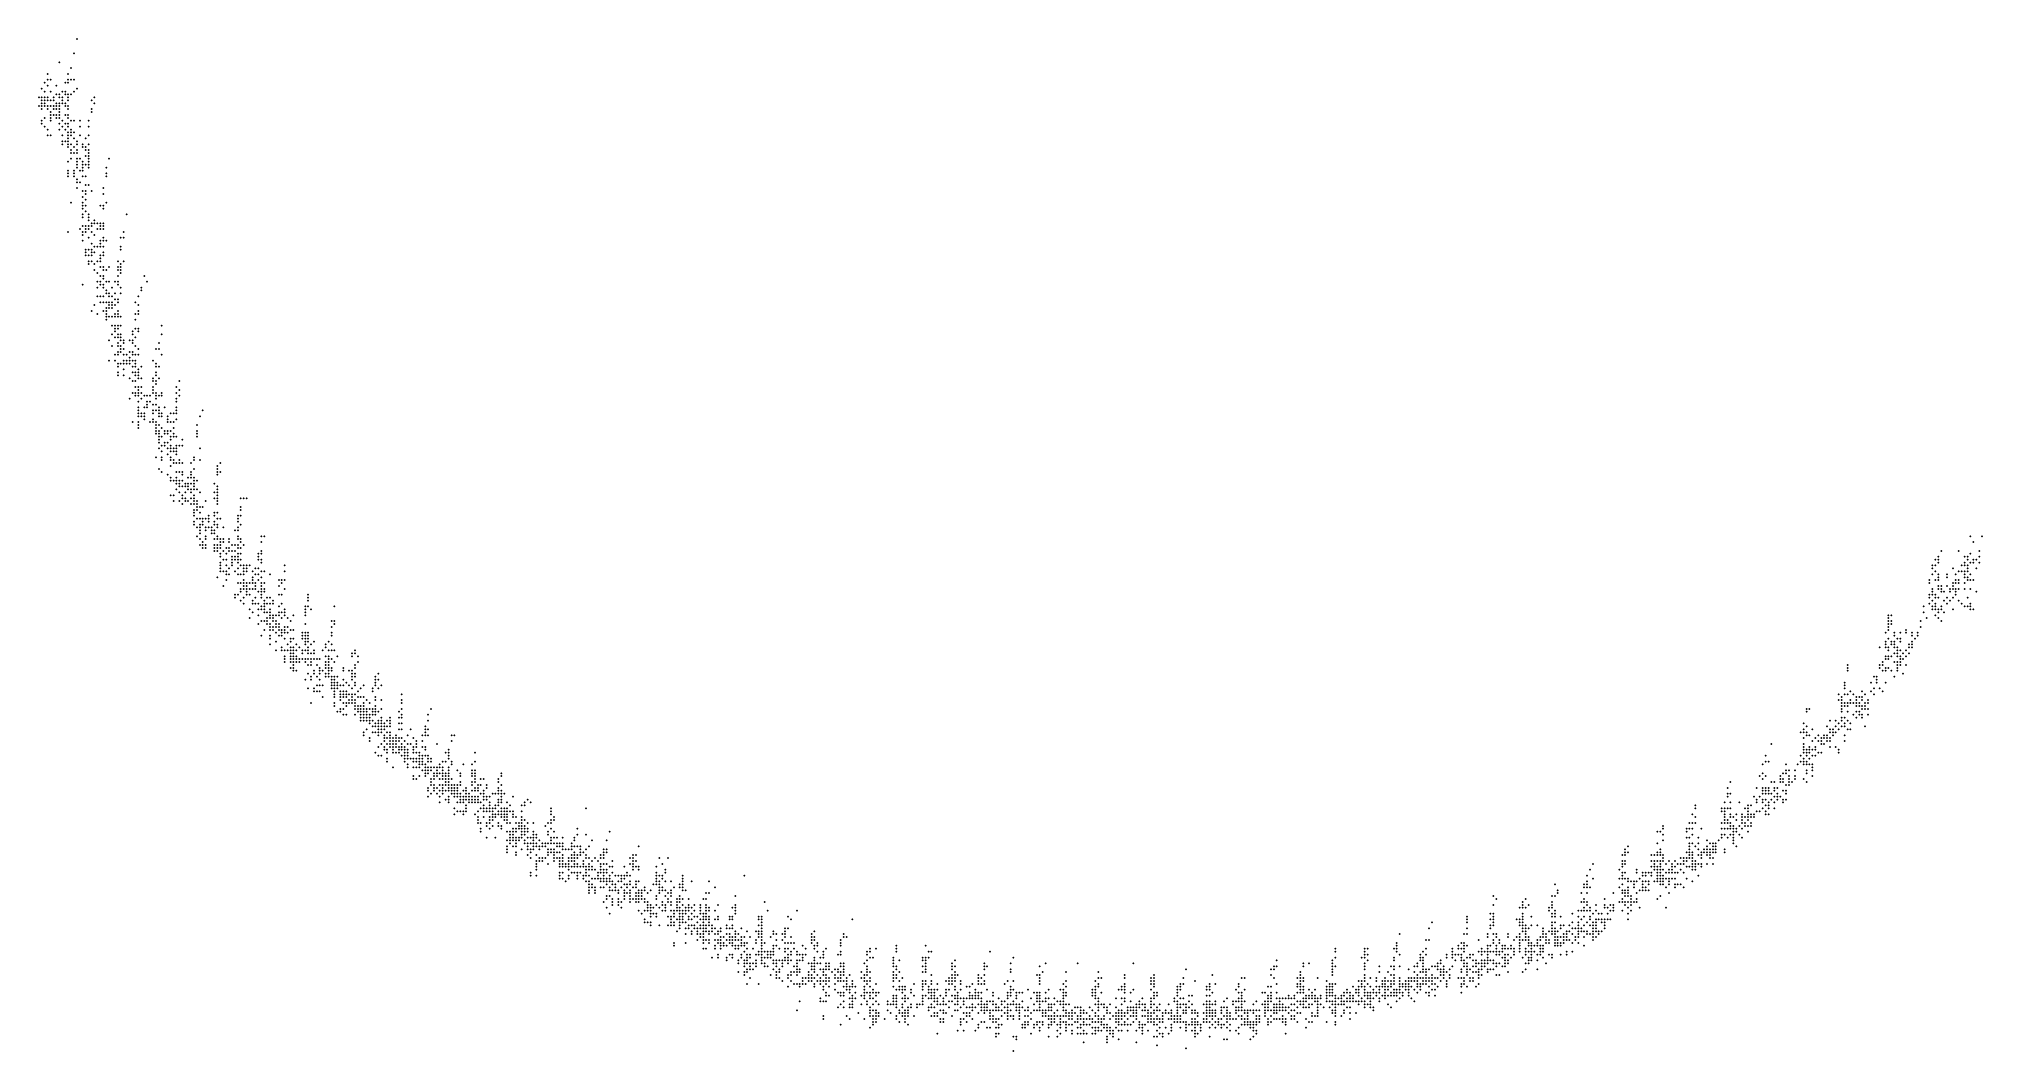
# Model space of a CAD drawing. Extents: x 0.0599 to 0.1263, y 0.0237 to 0.0583.
import ezdxf

# ---------------------------------------------------------------- set-up
doc = ezdxf.new("R2010")
doc.units = 0
doc.header["$MEASUREMENT"] = 0
doc.layers.get('0').update_dxf_attribs({"linetype": 'CONTINUOUS'})

msp = doc.modelspace()

# ---------------------------------------------------------------- linework, layer by layer
at = {"color": 7}
for p in [(0.061209, 0.058265, -0.1028), (0.060609, 0.057465, -0.0606), (0.060609, 0.057465, -0.0615), (0.061009, 0.057265, -0.1017), (0.061109, 0.057765, -0.1037), (0.060009, 0.056565, -0.0889), (0.060109, 0.056765, -0.0879), (0.060109, 0.056465, -0.082), (0.060209, 0.057065, -0.086), (0.060209, 0.056865, -0.083), (0.060209, 0.056665, -0.0732), (0.060309, 0.056865, -0.0723), (0.060309, 0.056465, -0.0674), (0.060509, 0.056665, -0.0556), (0.060709, 0.056465, -0.0352), (0.060809, 0.056765, -0.1105), (0.060809, 0.056465, -0.1055), (0.060809, 0.056465, -0.1095), (0.060909, 0.057065, -0.1046), (0.060909, 0.057065, -0.1076), (0.060909, 0.056865, -0.0254), (0.060909, 0.056765, -0.1007), (0.061009, 0.056865, -0.0968), (0.061109, 0.056865, -0.0909), (0.061109, 0.056465, -0.0801), (0.061209, 0.056565, -0.0791), (0.059909, 0.056265, -0.0947), (0.059909, 0.055965, -0.0918), (0.060009, 0.056265, -0.0849), (0.060009, 0.056165, -0.0869), (0.060009, 0.056065, -0.0791), (0.060009, 0.055965, -0.0839), (0.060009, 0.055865, -0.0771), (0.060109, 0.056265, -0.08), (0.060109, 0.056265, -0.081), (0.060109, 0.056165, -0.0742), (0.060109, 0.056065, -0.0781), (0.060109, 0.055965, -0.0751), (0.060109, 0.055965, -0.0761), (0.060209, 0.056265, -0.0664), (0.060209, 0.056165, -0.0712), (0.060209, 0.055965, -0.0624), (0.060209, 0.055865, -0.0634), (0.060209, 0.055865, -0.0644), (0.060309, 0.056165, -0.0576), (0.060309, 0.056165, -0.0595), (0.060309, 0.055965, -0.0585), (0.060409, 0.056265, -0.0547), (0.060409, 0.056165, -0.0537), (0.060409, 0.055965, -0.0527), (0.060409, 0.055865, -0.0468), (0.060509, 0.056365, -0.0459), (0.060509, 0.056065, -0.042), (0.060509, 0.055965, -0.0429), (0.060509, 0.055865, -0.039), (0.060609, 0.056365, -0.04), (0.060609, 0.056265, -0.0361), (0.060609, 0.056065, -0.0371), (0.060609, 0.055965, -0.0322), (0.060609, 0.055865, -0.0332), (0.060709, 0.056265, -0.0303), (0.060709, 0.056165, -0.0312), (0.060709, 0.056065, -0.0273), (0.060809, 0.056365, -0.0264), (0.060809, 0.056365, -0.1085), (0.060809, 0.056065, -0.0196), (0.060809, 0.056065, -0.0957), (0.060809, 0.056065, -0.0986), (0.060809, 0.055965, -0.0157), (0.060909, 0.056365, -0.0977), (0.060909, 0.056365, -0.0997), (0.060909, 0.056265, -0.0166), (0.060909, 0.056165, -0.0938), (0.060909, 0.055965, -0.0928), (0.060909, 0.055865, -0.0888), (0.060909, 0.055865, -0.0898), (0.061009, 0.056365, -0.0918), (0.061709, 0.056165, -0.1085), (0.061709, 0.055865, -0.1094), (0.061809, 0.056265, -0.1065), (0.061809, 0.056265, -0.1075), (0.061809, 0.056065, -0.1026), (0.060009, 0.055465, -0.0702), (0.060009, 0.055365, -0.0692), (0.060109, 0.055565, -0.0683), (0.060109, 0.055265, -0.0653), (0.060209, 0.055165, -0.0488), (0.060209, 0.055165, -0.0517), (0.060309, 0.055765, -0.0566), (0.060309, 0.055665, -0.0478), (0.060309, 0.055565, -0.0507), (0.060309, 0.055465, -0.0449), (0.060409, 0.055665, -0.041), (0.060509, 0.055665, -0.0381), (0.060509, 0.055565, -0.0342), (0.060609, 0.055765, -0.0283), (0.060609, 0.055665, -0.0244), (0.060609, 0.055565, -0.0234), (0.060609, 0.055565, -0.0293), (0.060609, 0.055365, -0.0225), (0.060609, 0.055365, -0.1064), (0.060609, 0.055165, -0.0215), (0.060709, 0.055465, -0.0186), (0.060709, 0.055465, -0.0205), (0.060709, 0.055265, -0.0176), (0.060809, 0.055665, -0.0947), (0.060809, 0.055365, -0.0859), (0.060809, 0.055165, -0.0849), (0.060909, 0.055665, -0.081), (0.060909, 0.055565, -0.0878), (0.060909, 0.055365, -0.082), (0.060909, 0.055265, -0.0781), (0.061009, 0.055465, -0.0702), (0.061009, 0.055165, -0.0722), (0.061109, 0.055465, -0.0693), (0.061309, 0.055465, -0.0468), (0.061309, 0.055265, -0.0478), (0.061609, 0.055465, -0.1104), (0.061609, 0.055265, -0.1035), (0.061709, 0.055765, -0.1016), (0.061709, 0.055765, -0.1055), (0.060209, 0.054965, -0.0497), (0.060309, 0.054965, -0.0439), (0.060709, 0.054965, -0.0868), (0.060709, 0.054765, -0.0829), (0.060709, 0.054665, -0.0839), (0.060809, 0.054765, -0.077), (0.060909, 0.055065, -0.0741), (0.060909, 0.054965, -0.0732), (0.060909, 0.054965, -0.0751), (0.060909, 0.054965, -0.0761), (0.060909, 0.054865, -0.0712), (0.060909, 0.054765, -0.0663), (0.060909, 0.054665, -0.0673), (0.060909, 0.054565, -0.0653), (0.061009, 0.055065, -0.0683), (0.061009, 0.054965, -0.0644), (0.061009, 0.054665, -0.0605), (0.061009, 0.054665, -0.0624), (0.061009, 0.054665, -0.0634), (0.061009, 0.054465, -0.0565), (0.061109, 0.055065, -0.0614), (0.061109, 0.054865, -0.0575), (0.061109, 0.054865, -0.0585), (0.061109, 0.054565, -0.0497), (0.061209, 0.054765, -0.0449), (0.061209, 0.054665, -0.0439), (0.061209, 0.054465, -0.041), (0.061209, 0.054465, -0.0419), (0.061309, 0.054965, -0.0458), (0.061409, 0.054665, -0.0332), (0.061409, 0.054565, -0.0283), (0.061509, 0.054865, -0.1045), (0.061509, 0.054565, -0.1005), (0.061509, 0.054465, -0.0176), (0.061609, 0.054965, -0.0986), (0.061609, 0.054965, -0.0996), (0.061609, 0.054665, -0.0157), (0.061609, 0.054465, -0.0878), (0.061609, 0.054465, -0.0907), (0.061609, 0.054465, -0.0927), (0.060909, 0.054065, -0.0556), (0.061009, 0.054365, -0.0595), (0.061009, 0.054165, -0.0507), (0.061109, 0.054365, -0.0487), (0.061209, 0.054365, -0.0429), (0.061209, 0.054165, -0.0341), (0.061209, 0.054165, -0.04), (0.061209, 0.054065, -0.0322), (0.061209, 0.053965, -0.0361), (0.061209, 0.053865, -0.0293), (0.061209, 0.053865, -0.0302), (0.061309, 0.054165, -0.0312), (0.061409, 0.054065, -0.0186), (0.061409, 0.054065, -0.0205), (0.061409, 0.054065, -0.0975), (0.061409, 0.053965, -0.0166), (0.061409, 0.053865, -0.0195), (0.061509, 0.054265, -0.0917), (0.061509, 0.053965, -0.0936), (0.061609, 0.054365, -0.0888), (0.061609, 0.054265, -0.0897), (0.061609, 0.054165, -0.0868), (0.061609, 0.054065, -0.0858), (0.061609, 0.053965, -0.0829), (0.061609, 0.053865, -0.0819), (0.062209, 0.053865, -0.1083), (0.062309, 0.054165, -0.1093), (0.060909, 0.053765, -0.0526), (0.060909, 0.053665, -0.0536), (0.060909, 0.053665, -0.0546), (0.060909, 0.053565, -0.0516), (0.061109, 0.053765, -0.037), (0.061109, 0.053665, -0.039), (0.061109, 0.053565, -0.0351), (0.061109, 0.053565, -0.038), (0.061209, 0.053465, -0.0273), (0.061209, 0.053365, -0.0215), (0.061209, 0.053365, -0.0224), (0.061209, 0.053365, -0.0263), (0.061209, 0.053165, -0.0234), (0.061309, 0.053765, -0.0254), (0.061309, 0.053365, -0.0965), (0.061409, 0.053765, -0.0956), (0.061409, 0.053565, -0.0946), (0.061509, 0.053565, -0.0848), (0.061509, 0.053265, -0.0799), (0.061509, 0.053265, -0.0809), (0.061609, 0.053265, -0.0702), (0.062109, 0.053165, -0.1043), (0.062209, 0.053665, -0.1054), (0.062209, 0.053665, -0.1063), (0.062209, 0.053665, -0.1103), (0.062209, 0.053565, -0.1073), (0.061009, 0.052665, -0.0244), (0.061409, 0.053065, -0.0838), (0.061409, 0.052865, -0.077), (0.061409, 0.052865, -0.0779), (0.061409, 0.052665, -0.075), (0.061409, 0.052665, -0.0789), (0.061409, 0.052565, -0.0721), (0.061409, 0.052465, -0.074), (0.061509, 0.053065, -0.0711), (0.061509, 0.052965, -0.076), (0.061509, 0.052765, -0.073), (0.061509, 0.052565, -0.0633), (0.061509, 0.052565, -0.0643), (0.061509, 0.052565, -0.0672), (0.061709, 0.053065, -0.0623), (0.062009, 0.052565, -0.1023), (0.062009, 0.052565, -0.1033), (0.062109, 0.052965, -0.1014), (0.062109, 0.052565, -0.0965), (0.062109, 0.052565, -0.1004), (0.062109, 0.052465, -0.0156), (0.062209, 0.052665, -0.0147), (0.061409, 0.052265, -0.0691), (0.061409, 0.052165, -0.0652), (0.061409, 0.051865, -0.0594), (0.061409, 0.051865, -0.0662), (0.061509, 0.052365, -0.0613), (0.061509, 0.051865, -0.0526), (0.061509, 0.051865, -0.0535), (0.061509, 0.051865, -0.0584), (0.061609, 0.052265, -0.0555), (0.061609, 0.052165, -0.0545), (0.061609, 0.052065, -0.0496), (0.061609, 0.051865, -0.0467), (0.061609, 0.051865, -0.0487), (0.061709, 0.051965, -0.0448), (0.061709, 0.051865, -0.036), (0.061709, 0.051865, -0.0438), (0.061809, 0.052065, -0.0341), (0.061809, 0.051965, -0.0351), (0.061909, 0.051965, -0.0994), (0.062009, 0.051965, -0.0935), (0.062009, 0.051965, -0.0974), (0.062009, 0.051965, -0.0984), (0.062009, 0.051865, -0.0925), (0.062109, 0.051965, -0.0876), (0.062109, 0.051965, -0.0906), (0.062109, 0.051865, -0.0818), (0.062909, 0.052265, -0.1063), (0.060909, 0.051665, -0.0146), (0.061309, 0.051765, -0.0681), (0.061409, 0.051665, -0.0564), (0.061409, 0.051565, -0.0603), (0.061409, 0.051365, -0.0516), (0.061509, 0.051765, -0.0574), (0.061509, 0.051665, -0.0506), (0.061609, 0.051765, -0.0457), (0.061609, 0.051765, -0.0477), (0.061609, 0.051465, -0.0428), (0.061709, 0.051665, -0.037), (0.061709, 0.051265, -0.0263), (0.061709, 0.051265, -0.0282), (0.061709, 0.051265, -0.0292), (0.061809, 0.051565, -0.0253), (0.061809, 0.051165, -0.0944), (0.061909, 0.051765, -0.0954), (0.061909, 0.051165, -0.0895), (0.062009, 0.051765, -0.0915), (0.062009, 0.051365, -0.0886), (0.062009, 0.051265, -0.0856), (0.062009, 0.051165, -0.0847), (0.062109, 0.051765, -0.0828), (0.062109, 0.051465, -0.0779), (0.062109, 0.051365, -0.0788), (0.062109, 0.051165, -0.0769), (0.062209, 0.051365, -0.0691), (0.062709, 0.051465, -0.1091), (0.062709, 0.051465, -0.1111), (0.062709, 0.051165, -0.1101), (0.062809, 0.051665, -0.1072), (0.062809, 0.051465, -0.1052), (0.061509, 0.051065, -0.0399), (0.061509, 0.051065, -0.0409), (0.061509, 0.050965, -0.0389), (0.061509, 0.050865, -0.0418), (0.061609, 0.051065, -0.0331), (0.061609, 0.051065, -0.038), (0.061609, 0.050865, -0.0273), (0.061609, 0.050665, -0.0311), (0.061609, 0.050565, -0.0214), (0.061709, 0.051065, -0.0224), (0.061709, 0.051065, -0.0244), (0.061709, 0.051065, -0.0302), (0.061709, 0.050965, -0.0205), (0.061709, 0.050865, -0.0195), (0.061709, 0.050865, -0.0234), (0.061709, 0.050665, -0.0185), (0.061809, 0.050965, -0.0166), (0.061809, 0.050965, -0.0176), (0.061809, 0.050565, -0.0866), (0.061909, 0.050665, -0.0807), (0.062009, 0.050865, -0.0798), (0.062009, 0.050765, -0.0759), (0.062009, 0.050665, -0.0749), (0.062009, 0.050465, -0.0729), (0.062109, 0.050965, -0.07), (0.062109, 0.050965, -0.0739), (0.062109, 0.050865, -0.071), (0.062109, 0.050465, -0.0613), (0.062309, 0.050465, -0.0506), (0.062609, 0.050665, -0.1042), (0.062609, 0.050465, -0.1022), (0.062709, 0.051065, -0.1081), (0.062709, 0.050565, -0.0983), (0.062709, 0.050465, -0.0924), (0.062809, 0.050665, -0.0934), (0.061409, 0.049865, -0.0321), (0.061809, 0.050365, -0.0836), (0.061909, 0.050265, -0.0719), (0.061909, 0.049965, -0.068), (0.062009, 0.050165, -0.0661), (0.062009, 0.049965, -0.0622), (0.062009, 0.049865, -0.0632), (0.062109, 0.050365, -0.0603), (0.062109, 0.050165, -0.0554), (0.062109, 0.050165, -0.0583), (0.062109, 0.050065, -0.0574), (0.062109, 0.049865, -0.0525), (0.062109, 0.049865, -0.0544), (0.062209, 0.050365, -0.0515), (0.062209, 0.049965, -0.0467), (0.062309, 0.049965, -0.0399), (0.062509, 0.049965, -0.0992), (0.062509, 0.049965, -0.1031), (0.062609, 0.050365, -0.1012), (0.062609, 0.050165, -0.0973), (0.062609, 0.049965, -0.0156), (0.062609, 0.049965, -0.0953), (0.062609, 0.049865, -0.0914), (0.062709, 0.050365, -0.0944), (0.062709, 0.050265, -0.0147), (0.063509, 0.050165, -0.1071), (0.063609, 0.049965, -0.0147), (0.061809, 0.049165, -0.0641), (0.061909, 0.049765, -0.0651), (0.061909, 0.049465, -0.0593), (0.062009, 0.049465, -0.0534), (0.062009, 0.049465, -0.0564), (0.062009, 0.049265, -0.0496), (0.062109, 0.049765, -0.0476), (0.062109, 0.049465, -0.0437), (0.062109, 0.049265, -0.0428), (0.062109, 0.049265, -0.0447), (0.062109, 0.049265, -0.0457), (0.062209, 0.049665, -0.0389), (0.062209, 0.049665, -0.0408), (0.062209, 0.049565, -0.0418), (0.062209, 0.049265, -0.0311), (0.062209, 0.049265, -0.034), (0.062209, 0.049265, -0.036), (0.062309, 0.049565, -0.0282), (0.062309, 0.049465, -0.0331), (0.062309, 0.049265, -0.0253), (0.062309, 0.049165, -0.0224), (0.062409, 0.049765, -0.0292), (0.062409, 0.049465, -0.0205), (0.062409, 0.049265, -0.0176), (0.062409, 0.049165, -0.0166), (0.062409, 0.049165, -0.0185), (0.062509, 0.049565, -0.0963), (0.062509, 0.049565, -0.1002), (0.062509, 0.049365, -0.0885), (0.062509, 0.049165, -0.0904), (0.062609, 0.049365, -0.0865), (0.062609, 0.049265, -0.0836), (0.062709, 0.049765, -0.0875), (0.062709, 0.049565, -0.0826), (0.063209, 0.049265, -0.1109), (0.063309, 0.049465, -0.108), (0.063309, 0.049165, -0.1041), (0.063409, 0.049765, -0.109), (0.063409, 0.049665, -0.1061), (0.061709, 0.048965, -0.067), (0.061909, 0.048865, -0.0486), (0.062109, 0.048965, -0.035), (0.062109, 0.048965, -0.0369), (0.062109, 0.048965, -0.0379), (0.062209, 0.049065, -0.0321), (0.062209, 0.048965, -0.0301), (0.062209, 0.048865, -0.0263), (0.062209, 0.048765, -0.0243), (0.062209, 0.048665, -0.0272), (0.062309, 0.049065, -0.0234), (0.062309, 0.048765, -0.0214), (0.062409, 0.049065, -0.0195), (0.062409, 0.048765, -0.0894), (0.062509, 0.048865, -0.0845), (0.062509, 0.048765, -0.0816), (0.062609, 0.048965, -0.0787), (0.062609, 0.048865, -0.0738), (0.062609, 0.048865, -0.0777), (0.062609, 0.048865, -0.0797), (0.062609, 0.048765, -0.0709), (0.062709, 0.048765, -0.067), (0.063209, 0.048865, -0.1099), (0.063209, 0.048665, -0.1011), (0.063209, 0.048665, -0.105), (0.063309, 0.048965, -0.1031), (0.063309, 0.048865, -0.0982), (0.062309, 0.047965, -0.0806), (0.062409, 0.048465, -0.0855), (0.062409, 0.048165, -0.0767), (0.062509, 0.048465, -0.0748), (0.062509, 0.048365, -0.0719), (0.062509, 0.048265, -0.0699), (0.062509, 0.048065, -0.0689), (0.062609, 0.048465, -0.066), (0.062609, 0.048365, -0.068), (0.062609, 0.048165, -0.0602), (0.062609, 0.048165, -0.0641), (0.062609, 0.048065, -0.065), (0.062609, 0.047865, -0.0621), (0.062709, 0.048465, -0.0631), (0.062709, 0.048165, -0.0524), (0.062709, 0.048065, -0.0553), (0.062709, 0.047965, -0.0486), (0.062709, 0.047965, -0.0495), (0.062709, 0.047965, -0.0515), (0.062809, 0.047965, -0.0427), (0.062809, 0.047965, -0.0437), (0.062809, 0.047865, -0.0389), (0.063009, 0.047965, -0.0311), (0.063109, 0.048265, -0.1001), (0.063109, 0.048165, -0.102), (0.063109, 0.047965, -0.0991), (0.063109, 0.047865, -0.0156), (0.063109, 0.047865, -0.0224), (0.063209, 0.048365, -0.0972), (0.063209, 0.048065, -0.0913), (0.063209, 0.048065, -0.0923), (0.063209, 0.048065, -0.0933), (0.063309, 0.048365, -0.0904), (0.063309, 0.048265, -0.0894), (0.064009, 0.047865, -0.1059), (0.064009, 0.047865, -0.1089), (0.064109, 0.048465, -0.1079), (0.064109, 0.048165, -0.1069), (0.062309, 0.047265, -0.0757), (0.062409, 0.047765, -0.0728), (0.062509, 0.047465, -0.0573), (0.062509, 0.047465, -0.0611), (0.062509, 0.047265, -0.0582), (0.062609, 0.047765, -0.0592), (0.062609, 0.047565, -0.0534), (0.062609, 0.047565, -0.0544), (0.062609, 0.047565, -0.0563), (0.062609, 0.047465, -0.0505), (0.062609, 0.047165, -0.0456), (0.062709, 0.047765, -0.0466), (0.062709, 0.047665, -0.0476), (0.062709, 0.047565, -0.0418), (0.062709, 0.047165, -0.035), (0.062809, 0.047665, -0.0359), (0.062809, 0.047465, -0.0321), (0.062809, 0.047465, -0.0369), (0.062809, 0.047465, -0.0379), (0.062809, 0.047265, -0.034), (0.062809, 0.047165, -0.0272), (0.062809, 0.047165, -0.033), (0.062909, 0.047465, -0.0292), (0.062909, 0.047465, -0.0301), (0.062909, 0.047265, -0.0282), (0.062909, 0.047165, -0.0195), (0.062909, 0.047165, -0.0233), (0.062909, 0.047165, -0.0263), (0.063009, 0.047565, -0.0214), (0.063009, 0.047565, -0.0961), (0.063009, 0.047365, -0.0204), (0.063009, 0.047265, -0.0166), (0.063009, 0.047265, -0.0952), (0.063009, 0.047165, -0.0185), (0.063109, 0.047565, -0.0175), (0.063109, 0.047465, -0.0942), (0.063109, 0.047265, -0.0854), (0.063109, 0.047265, -0.0864), (0.063209, 0.047765, -0.0845), (0.063209, 0.047465, -0.0835), (0.063209, 0.047265, -0.0825), (0.063209, 0.047165, -0.0747), (0.063209, 0.047165, -0.0786), (0.063309, 0.047665, -0.0816), (0.063309, 0.047465, -0.0738), (0.063809, 0.047265, -0.1098), (0.063909, 0.047665, -0.1108), (0.063909, 0.047165, -0.101), (0.063909, 0.047165, -0.103), (0.063909, 0.047165, -0.1039), (0.064009, 0.047665, -0.1049), (0.064109, 0.047465, -0.0147), (0.062609, 0.047065, -0.0446), (0.062609, 0.046865, -0.0398), (0.062609, 0.046765, -0.0408), (0.062809, 0.046965, -0.0253), (0.062809, 0.046765, -0.0243), (0.063009, 0.046665, -0.0873), (0.063109, 0.047065, -0.0883), (0.063109, 0.046865, -0.0805), (0.063109, 0.046565, -0.0776), (0.063209, 0.047065, -0.0757), (0.063209, 0.047065, -0.0767), (0.063209, 0.047065, -0.0796), (0.063209, 0.046865, -0.0699), (0.063209, 0.046765, -0.0689), (0.063209, 0.046765, -0.0728), (0.063209, 0.046565, -0.0708), (0.063309, 0.046965, -0.0631), (0.063309, 0.046865, -0.0611), (0.063309, 0.046865, -0.065), (0.063309, 0.046765, -0.0621), (0.063309, 0.046665, -0.0602), (0.063409, 0.047065, -0.0641), (0.063409, 0.046665, -0.0572), (0.063809, 0.046665, -0.1), (0.063809, 0.046565, -0.099), (0.063909, 0.047065, -0.102), (0.063909, 0.046865, -0.0971), (0.063909, 0.046765, -0.0981), (0.063909, 0.046565, -0.0903), (0.064009, 0.047065, -0.0961), (0.064009, 0.046665, -0.0893), (0.064709, 0.046565, -0.1059), (0.063009, 0.045965, -0.0717), (0.063109, 0.046165, -0.0669), (0.063209, 0.046365, -0.066), (0.063209, 0.046365, -0.0679), (0.063209, 0.046165, -0.0582), (0.063209, 0.046065, -0.0592), (0.063309, 0.046365, -0.0543), (0.063309, 0.046265, -0.0563), (0.063309, 0.046165, -0.0553), (0.063309, 0.046065, -0.0485), (0.063309, 0.046065, -0.0524), (0.063309, 0.046065, -0.0533), (0.063309, 0.045865, -0.0475), (0.063309, 0.045865, -0.0495), (0.063309, 0.045865, -0.0514), (0.063409, 0.046365, -0.0466), (0.063409, 0.046165, -0.0437), (0.063409, 0.045965, -0.0388), (0.063409, 0.045965, -0.0446), (0.063509, 0.046065, -0.0379), (0.063609, 0.046065, -0.0282), (0.063609, 0.045865, -0.0214), (0.063609, 0.045865, -0.0224), (0.063709, 0.046065, -0.0175), (0.063709, 0.045865, -0.0156), (0.063709, 0.045865, -0.0204), (0.063809, 0.046365, -0.0195), (0.063809, 0.046265, -0.0166), (0.063809, 0.046165, -0.0941), (0.063909, 0.046465, -0.0922), (0.063909, 0.046465, -0.0932), (0.063909, 0.046465, -0.0951), (0.063909, 0.046165, -0.0844), (0.063909, 0.046165, -0.0883), (0.063909, 0.046165, -0.0912), (0.063909, 0.046065, -0.0815), (0.063909, 0.045965, -0.0873), (0.064009, 0.046065, -0.0766), (0.064109, 0.046165, -0.0728), (0.064109, 0.046065, -0.0718), (0.064609, 0.046365, -0.1107), (0.064609, 0.046165, -0.1078), (0.064609, 0.045965, -0.1068), (0.064609, 0.045965, -0.1087), (0.064609, 0.045865, -0.1048), (0.064709, 0.046265, -0.1), (0.064709, 0.046065, -0.101), (0.063109, 0.045165, -0.0504), (0.063309, 0.045665, -0.0417), (0.063309, 0.045565, -0.0456), (0.063309, 0.045465, -0.0407), (0.063309, 0.045365, -0.0369), (0.063309, 0.045365, -0.0427), (0.063309, 0.045165, -0.034), (0.063309, 0.045165, -0.0398), (0.063409, 0.045465, -0.032), (0.063409, 0.045365, -0.033), (0.063509, 0.045665, -0.0291), (0.063509, 0.045665, -0.0301), (0.063509, 0.045665, -0.0311), (0.063509, 0.045465, -0.0272), (0.063509, 0.045365, -0.0243), (0.063509, 0.045365, -0.0253), (0.063509, 0.045265, -0.0262), (0.063609, 0.045765, -0.0233), (0.063609, 0.045665, -0.0185), (0.063709, 0.045165, -0.0824), (0.063809, 0.045765, -0.0834), (0.063809, 0.045565, -0.0863), (0.063809, 0.045465, -0.0853), (0.063809, 0.045265, -0.0805), (0.063809, 0.045165, -0.0746), (0.063809, 0.045165, -0.0795), (0.063909, 0.045765, -0.0776), (0.063909, 0.045765, -0.0786), (0.063909, 0.045565, -0.0756), (0.063909, 0.045165, -0.0698), (0.064009, 0.045665, -0.0737), (0.064009, 0.045565, -0.0708), (0.064009, 0.045465, -0.0679), (0.064009, 0.045365, -0.0688), (0.064109, 0.045465, -0.063), (0.064109, 0.045365, -0.0572), (0.064109, 0.045365, -0.0591), (0.064209, 0.045665, -0.0582), (0.064309, 0.045365, -0.0388), (0.064309, 0.045265, -0.0398), (0.064309, 0.045165, -0.0407), (0.064309, 0.045165, -0.0417), (0.064409, 0.045465, -0.1097), (0.064409, 0.045165, -0.1038), (0.064509, 0.045465, -0.1028), (0.064509, 0.045165, -0.0989), (0.064609, 0.045665, -0.1019), (0.064609, 0.045565, -0.097), (0.064609, 0.045465, -0.096), (0.064609, 0.045265, -0.0146), (0.065409, 0.045365, -0.1068), (0.065509, 0.045565, -0.1058), (0.063309, 0.045065, -0.0359), (0.063309, 0.044965, -0.0349), (0.063909, 0.045065, -0.064), (0.063909, 0.044965, -0.0669), (0.063909, 0.044865, -0.062), (0.063909, 0.044865, -0.0649), (0.063909, 0.044865, -0.0659), (0.063909, 0.044765, -0.0611), (0.064009, 0.045065, -0.0601), (0.064009, 0.044865, -0.0552), (0.064009, 0.044765, -0.0514), (0.064009, 0.044765, -0.0562), (0.064009, 0.044665, -0.0543), (0.064009, 0.044565, -0.0485), (0.064109, 0.044965, -0.0465), (0.064109, 0.044965, -0.0523), (0.064109, 0.044665, -0.0475), (0.064209, 0.044865, -0.0436), (0.064209, 0.044765, -0.0427), (0.064309, 0.044865, -0.0359), (0.064309, 0.044765, -0.0282), (0.064409, 0.044865, -0.0979), (0.064409, 0.044665, -0.094), (0.064409, 0.044565, -0.0175), (0.064409, 0.044565, -0.0185), (0.064409, 0.044565, -0.0195), (0.064509, 0.044965, -0.095), (0.064509, 0.044765, -0.0911), (0.064509, 0.044665, -0.0921), (0.064609, 0.044665, -0.0785), (0.064609, 0.044665, -0.0834), (0.064809, 0.044565, -0.0649), (0.065309, 0.045065, -0.1097), (0.065309, 0.045065, -0.1106), (0.065309, 0.044865, -0.1077), (0.065309, 0.044765, -0.1087), (0.065309, 0.044665, -0.1048), (0.063909, 0.043965, -0.0504), (0.063909, 0.043965, -0.0533), (0.064009, 0.044465, -0.0494), (0.064009, 0.044265, -0.0456), (0.064109, 0.044365, -0.0378), (0.064109, 0.044365, -0.0446), (0.064109, 0.044165, -0.0339), (0.064109, 0.043965, -0.031), (0.064109, 0.043965, -0.033), (0.064109, 0.043865, -0.0349), (0.064209, 0.044465, -0.0369), (0.064209, 0.044365, -0.0291), (0.064209, 0.044365, -0.0301), (0.064309, 0.044465, -0.0272), (0.064309, 0.044265, -0.0204), (0.064309, 0.044265, -0.0214), (0.064309, 0.044265, -0.0243), (0.064309, 0.044065, -0.0224), (0.064309, 0.044065, -0.0233), (0.064409, 0.044365, -0.093), (0.064409, 0.044265, -0.0156), (0.064409, 0.044265, -0.0892), (0.064409, 0.044265, -0.0901), (0.064409, 0.044165, -0.0166), (0.064409, 0.044165, -0.0862), (0.064409, 0.043965, -0.0882), (0.064409, 0.043865, -0.0872), (0.064509, 0.044265, -0.0843), (0.064509, 0.044165, -0.0853), (0.064509, 0.043865, -0.0746), (0.064609, 0.044365, -0.0824), (0.064609, 0.044265, -0.0756), (0.064609, 0.044265, -0.0765), (0.064609, 0.044165, -0.0775), (0.064609, 0.044065, -0.0707), (0.064709, 0.044365, -0.0698), (0.064709, 0.043865, -0.0572), (0.064709, 0.043865, -0.063), (0.064809, 0.044365, -0.064), (0.065209, 0.043965, -0.1028), (0.065209, 0.043865, -0.0989), (0.065209, 0.043865, -0.0998), (0.065409, 0.044265, -0.0146), (0.065409, 0.043865, -0.0843), (0.064009, 0.043565, -0.032), (0.064109, 0.043465, -0.0252), (0.064109, 0.043465, -0.0262), (0.064309, 0.043365, -0.0804), (0.064409, 0.043665, -0.0814), (0.064409, 0.043265, -0.0716), (0.064409, 0.043165, -0.0726), (0.064509, 0.043765, -0.0736), (0.064509, 0.043765, -0.0794), (0.064509, 0.043165, -0.0658), (0.064509, 0.043165, -0.0678), (0.064609, 0.043765, -0.0688), (0.064609, 0.043465, -0.0581), (0.064609, 0.043265, -0.0552), (0.064609, 0.043265, -0.06), (0.064609, 0.043165, -0.0591), (0.064709, 0.043765, -0.061), (0.064709, 0.043765, -0.062), (0.064709, 0.043465, -0.0562), (0.064709, 0.043165, -0.0494), (0.064809, 0.043765, -0.0475), (0.064809, 0.043465, -0.0465), (0.064809, 0.043365, -0.0484), (0.064809, 0.043165, -0.0455), (0.065009, 0.043265, -0.0253), (0.065109, 0.043765, -0.1037), (0.065109, 0.043465, -0.0969), (0.065109, 0.043465, -0.1017), (0.065109, 0.043365, -0.0959), (0.065109, 0.043265, -0.0175), (0.065109, 0.043265, -0.0195), (0.065109, 0.043265, -0.0978), (0.065209, 0.043565, -0.093), (0.065209, 0.043565, -0.094), (0.065209, 0.043265, -0.092), (0.065209, 0.043165, -0.0901), (0.065309, 0.043165, -0.0833), (0.066009, 0.043665, -0.1096), (0.066009, 0.043565, -0.1086), (0.066009, 0.043465, -0.1066), (0.066009, 0.043365, -0.1076), (0.066109, 0.043765, -0.1057), (0.066109, 0.043465, -0.1047), (0.064409, 0.042665, -0.0668), (0.064509, 0.042665, -0.0542), (0.064609, 0.043065, -0.0523), (0.064609, 0.042865, -0.0503), (0.064609, 0.042865, -0.0532), (0.064709, 0.043065, -0.0446), (0.064709, 0.042965, -0.0417), (0.064709, 0.042765, -0.0407), (0.064709, 0.042765, -0.0436), (0.064809, 0.042965, -0.0349), (0.064809, 0.042965, -0.0388), (0.064809, 0.042965, -0.0397), (0.064809, 0.042965, -0.0426), (0.064809, 0.042665, -0.0291), (0.064809, 0.042565, -0.032), (0.064809, 0.042565, -0.0359), (0.064909, 0.043065, -0.0339), (0.064909, 0.042965, -0.033), (0.064909, 0.042765, -0.0272), (0.064909, 0.042765, -0.0301), (0.064909, 0.042565, -0.0233), (0.065009, 0.043065, -0.0224), (0.065009, 0.043065, -0.1007), (0.065009, 0.042965, -0.0204), (0.065009, 0.042965, -0.0243), (0.065009, 0.042965, -0.0262), (0.065009, 0.042865, -0.0185), (0.065109, 0.043065, -0.0949), (0.065109, 0.042865, -0.091), (0.065109, 0.042765, -0.0881), (0.065109, 0.042565, -0.0891), (0.065209, 0.043065, -0.0852), (0.065209, 0.042965, -0.0871), (0.065209, 0.042865, -0.0794), (0.065209, 0.042665, -0.0813), (0.065209, 0.042665, -0.0823), (0.065209, 0.042565, -0.0803), (0.065309, 0.042865, -0.0736), (0.065309, 0.042865, -0.0784), (0.065409, 0.042765, -0.0668), (0.065409, 0.042765, -0.0678), (0.065909, 0.043065, -0.1105), (0.065909, 0.042765, -0.1036), (0.065909, 0.042565, -0.1007), (0.066009, 0.042965, -0.1027), (0.066009, 0.042865, -0.0998), (0.066009, 0.042765, -0.0978), (0.066009, 0.042765, -0.1017), (0.066009, 0.042665, -0.0146), (0.066009, 0.042665, -0.0988), (0.066009, 0.042565, -0.0968), (0.066809, 0.042565, -0.1105), (0.066909, 0.042565, -0.1056), (0.067009, 0.042565, -0.0147), (0.064509, 0.042465, -0.0513), (0.064709, 0.042465, -0.0368), (0.064709, 0.042465, -0.0378), (0.064809, 0.042365, -0.0281), (0.064809, 0.042365, -0.031), (0.064909, 0.042465, -0.0214), (0.065009, 0.042465, -0.0156), (0.065009, 0.042465, -0.0166), (0.065109, 0.042365, -0.0861), (0.065209, 0.042465, -0.0726), (0.065209, 0.042465, -0.0755), (0.065209, 0.042465, -0.0765), (0.065209, 0.042465, -0.0774), (0.065209, 0.042365, -0.0745), (0.065209, 0.042165, -0.0706), (0.065209, 0.042065, -0.0697), (0.065209, 0.042065, -0.0716), (0.065209, 0.041965, -0.0639), (0.065309, 0.042465, -0.0658), (0.065309, 0.042365, -0.0687), (0.065309, 0.042265, -0.0619), (0.065309, 0.042265, -0.0648), (0.065309, 0.042165, -0.0629), (0.065309, 0.041865, -0.0552), (0.065409, 0.042265, -0.0571), (0.065409, 0.042265, -0.0581), (0.065409, 0.042265, -0.059), (0.065409, 0.042065, -0.0532), (0.065409, 0.042065, -0.0561), (0.065409, 0.041865, -0.0494), (0.065409, 0.041865, -0.0523), (0.065409, 0.041865, -0.0542), (0.065509, 0.042265, -0.0445), (0.065509, 0.041865, -0.0397), (0.065609, 0.042465, -0.0436), (0.065609, 0.041865, -0.0301), (0.065609, 0.041865, -0.0359), (0.065709, 0.041965, -0.031), (0.065709, 0.041865, -0.0233), (0.065909, 0.042065, -0.0939), (0.065909, 0.041965, -0.09), (0.066009, 0.042465, -0.0959), (0.066009, 0.042365, -0.0949), (0.066009, 0.042065, -0.089), (0.066009, 0.041865, -0.0861), (0.066109, 0.041865, -0.0784), (0.066709, 0.041965, -0.1075), (0.066709, 0.041865, -0.1036), (0.066809, 0.042265, -0.1085), (0.066809, 0.042265, -0.1095), (0.066809, 0.042165, -0.1027), (0.066809, 0.042165, -0.1065), (0.066809, 0.041965, -0.1017), (0.065209, 0.041765, -0.06), (0.065209, 0.041665, -0.0609), (0.065309, 0.041565, -0.0503), (0.065309, 0.041565, -0.0513), (0.065309, 0.041265, -0.0455), (0.065309, 0.041265, -0.0484), (0.065409, 0.041665, -0.0465), (0.065409, 0.041565, -0.0474), (0.065409, 0.041465, -0.0387), (0.065409, 0.041365, -0.0416), (0.065409, 0.041365, -0.0426), (0.065509, 0.041765, -0.0407), (0.065509, 0.041665, -0.0349), (0.065609, 0.041565, -0.032), (0.065609, 0.041565, -0.0329), (0.065609, 0.041465, -0.0252), (0.065609, 0.041265, -0.0194), (0.065709, 0.041765, -0.0223), (0.065709, 0.041565, -0.0243), (0.065809, 0.041565, -0.0929), (0.065809, 0.041465, -0.0909), (0.065809, 0.041365, -0.0919), (0.065909, 0.041765, -0.0881), (0.065909, 0.041665, -0.0871), (0.065909, 0.041465, -0.0803), (0.065909, 0.041465, -0.0842), (0.065909, 0.041365, -0.0822), (0.065909, 0.041365, -0.0832), (0.065909, 0.041365, -0.0851), (0.066009, 0.041665, -0.0774), (0.066009, 0.041665, -0.0813), (0.066009, 0.041565, -0.0793), (0.066009, 0.041265, -0.0706), (0.066009, 0.041265, -0.0764), (0.066209, 0.041565, -0.0648), (0.066609, 0.041465, -0.0291), (0.066709, 0.041765, -0.1046), (0.066709, 0.041565, -0.1007), (0.066709, 0.041465, -0.0987), (0.066709, 0.041265, -0.0997), (0.066809, 0.041665, -0.0978), (0.067509, 0.041265, -0.1084), (0.067609, 0.041265, -0.1055), (0.067609, 0.041265, -0.1065), (0.067609, 0.041265, -0.1075), (0.125909, 0.041265, -0.0311), (0.126309, 0.041265, -0.0809), (0.065409, 0.041165, -0.0368), (0.065409, 0.041165, -0.0378), (0.065409, 0.040965, -0.0339), (0.065509, 0.041065, -0.0262), (0.065509, 0.041065, -0.0281), (0.065509, 0.040965, -0.0271), (0.065509, 0.040865, -0.0291), (0.065609, 0.041165, -0.0204), (0.065609, 0.041165, -0.0214), (0.065609, 0.040965, -0.0156), (0.065609, 0.040965, -0.0175), (0.065609, 0.040865, -0.0165), (0.065609, 0.040865, -0.0185), (0.065909, 0.041165, -0.0754), (0.065909, 0.040965, -0.0745), (0.065909, 0.040865, -0.0725), (0.065909, 0.040765, -0.0686), (0.065909, 0.040765, -0.0696), (0.065909, 0.040765, -0.0715), (0.066009, 0.041165, -0.0735), (0.066009, 0.040965, -0.0658), (0.066009, 0.040865, -0.0677), (0.066009, 0.040765, -0.0619), (0.066009, 0.040765, -0.0667), (0.066109, 0.041165, -0.0629), (0.066109, 0.041165, -0.0638), (0.066109, 0.041065, -0.06), (0.066109, 0.040965, -0.059), (0.066109, 0.040965, -0.0609), (0.066109, 0.040865, -0.0561), (0.066109, 0.040665, -0.0542), (0.066109, 0.040665, -0.0551), (0.066109, 0.040565, -0.0493), (0.066109, 0.040565, -0.0532), (0.066209, 0.041165, -0.058), (0.066209, 0.041065, -0.0571), (0.066209, 0.040765, -0.0522), (0.066309, 0.040865, -0.0407), (0.066309, 0.040665, -0.0397), (0.066409, 0.041165, -0.0378), (0.066409, 0.041165, -0.0387), (0.066409, 0.041065, -0.0358), (0.066409, 0.040865, -0.0301), (0.066409, 0.040865, -0.0368), (0.066409, 0.040765, -0.031), (0.066509, 0.040965, -0.0281), (0.066509, 0.040765, -0.0243), (0.066509, 0.040565, -0.0175), (0.066609, 0.040965, -0.0967), (0.066609, 0.040765, -0.0958), (0.066609, 0.040565, -0.0919), (0.066709, 0.041165, -0.0948), (0.066709, 0.040965, -0.09), (0.066709, 0.040965, -0.0938), (0.066709, 0.040865, -0.089), (0.066709, 0.040665, -0.087), (0.066709, 0.040565, -0.0812), (0.066709, 0.040565, -0.0861), (0.066809, 0.041165, -0.0909), (0.066809, 0.041065, -0.0822), (0.066809, 0.041065, -0.0832), (0.066809, 0.040865, -0.0841), (0.066809, 0.040665, -0.0745), (0.066909, 0.040965, -0.0754), (0.067409, 0.040665, -0.1094), (0.067409, 0.040565, -0.1035), (0.067509, 0.041065, -0.1104), (0.067509, 0.040765, -0.1045), (0.067509, 0.040665, -0.0997), (0.124809, 0.040565, -0.1014), (0.124909, 0.040765, -0.1024), (0.125509, 0.040765, -0.0555), (0.125709, 0.040565, -0.0301), (0.125809, 0.040565, -0.0223), (0.125809, 0.040565, -0.1015), (0.125909, 0.040665, -0.0204), (0.125909, 0.040665, -0.0956), (0.126009, 0.041065, -0.1005), (0.126209, 0.040765, -0.0741), (0.126209, 0.040765, -0.075), (0.126209, 0.040565, -0.0731), (0.066009, 0.039865, -0.0474), (0.066109, 0.040365, -0.0484), (0.066109, 0.040365, -0.0513), (0.066109, 0.040265, -0.0464), (0.066109, 0.040265, -0.0503), (0.066109, 0.040165, -0.0435), (0.066109, 0.040165, -0.0445), (0.066109, 0.040065, -0.0416), (0.066109, 0.040065, -0.0426), (0.066209, 0.040465, -0.0455), (0.066209, 0.040065, -0.032), (0.066209, 0.040065, -0.0329), (0.066309, 0.040465, -0.0349), (0.066309, 0.040265, -0.0339), (0.066309, 0.040065, -0.0252), (0.066309, 0.039965, -0.0271), (0.066409, 0.040165, -0.0233), (0.066409, 0.039965, -0.0214), (0.066409, 0.039965, -0.0223), (0.066509, 0.040465, -0.0185), (0.066509, 0.040365, -0.0156), (0.066509, 0.040265, -0.0166), (0.066509, 0.040265, -0.0194), (0.066509, 0.040265, -0.0928), (0.066609, 0.040465, -0.088), (0.066609, 0.040065, -0.0851), (0.066709, 0.040465, -0.0793), (0.066709, 0.040365, -0.0783), (0.066709, 0.040165, -0.0802), (0.066709, 0.039965, -0.0706), (0.066809, 0.040465, -0.0764), (0.066809, 0.040465, -0.0774), (0.066809, 0.040265, -0.0735), (0.066809, 0.039965, -0.0667), (0.066809, 0.039965, -0.0696), (0.066909, 0.040265, -0.0648), (0.066909, 0.040165, -0.0628), (0.066909, 0.040065, -0.0561), (0.066909, 0.040065, -0.0638), (0.066909, 0.039965, -0.0619), (0.067009, 0.040265, -0.0532), (0.067009, 0.040165, -0.0522), (0.067009, 0.040165, -0.0542), (0.067009, 0.040065, -0.057), (0.067109, 0.040265, -0.0464), (0.067209, 0.040065, -0.0407), (0.067209, 0.039865, -0.03), (0.067309, 0.040165, -0.0281), (0.067309, 0.039965, -0.0243), (0.067309, 0.039965, -0.1015), (0.067409, 0.040465, -0.1025), (0.067409, 0.040165, -0.0967), (0.067409, 0.039965, -0.0938), (0.067409, 0.039965, -0.0948), (0.067409, 0.039965, -0.1006), (0.067509, 0.040465, -0.0987), (0.067509, 0.040365, -0.0977), (0.067509, 0.040065, -0.0919), (0.067509, 0.039865, -0.086), (0.067609, 0.040065, -0.0832), (0.067809, 0.039965, -0.0648), (0.068309, 0.040265, -0.1074), (0.068309, 0.040265, -0.1084), (0.068309, 0.040065, -0.1055), (0.124609, 0.040265, -0.1092), (0.124609, 0.040165, -0.1063), (0.124609, 0.039965, -0.1053), (0.124709, 0.040465, -0.1102), (0.124709, 0.040265, -0.1043), (0.124709, 0.040065, -0.0984), (0.124809, 0.040465, -0.1004), (0.124809, 0.040465, -0.1034), (0.124809, 0.040365, -0.0994), (0.124809, 0.039965, -0.0877), (0.124809, 0.039865, -0.0916), (0.125109, 0.039965, -0.0633), (0.125109, 0.039965, -0.0672), (0.125109, 0.039865, -0.0662), (0.125309, 0.040165, -0.0545), (0.125409, 0.039965, -0.0447), (0.125509, 0.040065, -0.036), (0.125609, 0.040265, -0.1112), (0.125609, 0.040065, -0.0282), (0.125609, 0.040065, -0.1093), (0.125709, 0.040365, -0.1103), (0.125709, 0.040265, -0.0233), (0.125709, 0.040065, -0.0994), (0.125709, 0.039965, -0.0985), (0.125709, 0.039865, -0.0194), (0.125709, 0.039865, -0.0926), (0.125809, 0.040465, -0.0214), (0.125809, 0.040265, -0.0965), (0.125809, 0.040165, -0.0936), (0.125809, 0.040165, -0.0946), (0.125809, 0.040165, -0.0975), (0.125809, 0.040065, -0.0906), (0.125809, 0.039865, -0.0896), (0.125909, 0.040365, -0.0877), (0.125909, 0.039965, -0.0857), (0.126009, 0.040465, -0.0819), (0.126009, 0.040465, -0.0848), (0.126009, 0.040365, -0.0867), (0.126109, 0.040465, -0.076), (0.126109, 0.040465, -0.0799), (0.126109, 0.040165, -0.0711), (0.126209, 0.040365, -0.0721), (0.066209, 0.039565, -0.0262), (0.066309, 0.039765, -0.0204), (0.066609, 0.039265, -0.0686), (0.066709, 0.039665, -0.0676), (0.066709, 0.039665, -0.0725), (0.066709, 0.039265, -0.0609), (0.066809, 0.039665, -0.0657), (0.066809, 0.039465, -0.058), (0.066809, 0.039465, -0.0589), (0.066809, 0.039365, -0.0599), (0.066909, 0.039765, -0.0512), (0.066909, 0.039665, -0.0551), (0.066909, 0.039565, -0.0493), (0.066909, 0.039465, -0.0503), (0.067009, 0.039665, -0.0455), (0.067009, 0.039665, -0.0474), (0.067009, 0.039565, -0.0397), (0.067009, 0.039465, -0.0416), (0.067009, 0.039365, -0.0435), (0.067009, 0.039265, -0.0368), (0.067109, 0.039665, -0.0387), (0.067109, 0.039465, -0.0329), (0.067109, 0.039465, -0.0339), (0.067109, 0.039465, -0.0349), (0.067109, 0.039465, -0.0358), (0.067109, 0.039465, -0.0377), (0.067109, 0.039265, -0.032), (0.067209, 0.039765, -0.0272), (0.067209, 0.039765, -0.031), (0.067209, 0.039665, -0.0291), (0.067209, 0.039465, -0.0233), (0.067209, 0.039465, -0.0252), (0.067309, 0.039665, -0.0223), (0.067309, 0.039565, -0.0175), (0.067309, 0.039565, -0.0957), (0.067309, 0.039465, -0.0166), (0.067409, 0.039765, -0.0146), (0.067409, 0.039765, -0.0889), (0.067409, 0.039765, -0.0909), (0.067409, 0.039365, -0.0899), (0.067509, 0.039665, -0.0841), (0.067509, 0.039565, -0.0812), (0.067509, 0.039465, -0.0802), (0.067509, 0.039465, -0.0821), (0.067509, 0.039365, -0.0754), (0.067509, 0.039265, -0.0773), (0.067509, 0.039265, -0.0792), (0.067609, 0.039665, -0.0783), (0.067609, 0.039465, -0.0706), (0.067609, 0.039365, -0.0715), (0.068109, 0.039765, -0.1112), (0.068109, 0.039565, -0.1093), (0.068109, 0.039265, -0.1034), (0.068209, 0.039765, -0.1045), (0.068209, 0.039765, -0.1103), (0.068209, 0.039665, -0.1064), (0.068209, 0.039265, -0.0996), (0.068309, 0.039765, -0.1025), (0.068309, 0.039465, -0.0146), (0.068309, 0.039465, -0.0938), (0.068309, 0.039465, -0.0947), (0.069109, 0.039265, -0.1103), (0.069109, 0.039265, -0.1112), (0.124509, 0.039765, -0.1112), (0.124509, 0.039665, -0.1072), (0.124509, 0.039265, -0.0155), (0.124609, 0.039465, -0.0955), (0.124609, 0.039465, -0.0964), (0.124609, 0.039365, -0.0945), (0.124609, 0.039265, -0.0886), (0.124609, 0.039265, -0.0925), (0.124709, 0.039765, -0.0906), (0.124709, 0.039765, -0.0974), (0.124709, 0.039265, -0.0808), (0.124809, 0.039765, -0.0818), (0.124809, 0.039565, -0.0828), (0.124809, 0.039465, -0.0837), (0.124909, 0.039565, -0.0769), (0.124909, 0.039465, -0.0681), (0.124909, 0.039365, -0.0691), (0.125009, 0.039365, -0.0642), (0.125109, 0.039565, -0.0564), (0.125209, 0.039465, -0.0496), (0.125209, 0.039465, -0.0506), (0.125209, 0.039365, -0.0457), (0.125309, 0.039665, -0.0418), (0.125309, 0.039565, -0.0398), (0.125309, 0.039465, -0.0379), (0.125409, 0.039765, -0.0369), (0.125409, 0.039765, -0.0408), (0.125409, 0.039665, -0.0389), (0.125409, 0.039465, -0.035), (0.125409, 0.039365, -0.0252), (0.125409, 0.039365, -0.033), (0.125409, 0.039365, -0.1062), (0.125409, 0.039265, -0.0291), (0.125509, 0.039765, -0.0272), (0.125509, 0.039765, -0.0321), (0.125509, 0.039665, -0.1073), (0.125509, 0.039465, -0.0243), (0.125509, 0.039465, -0.0262), (0.125709, 0.039665, -0.0887), (0.125709, 0.039465, -0.0916), (0.125809, 0.039765, -0.0838), (0.125909, 0.039765, -0.0789), (0.125909, 0.039465, -0.0691), (0.126009, 0.039765, -0.0681), (0.126109, 0.039365, -0.0574), (0.066609, 0.039165, -0.0715), (0.066809, 0.039065, -0.0483), (0.066909, 0.039165, -0.0445), (0.066909, 0.038965, -0.0425), (0.067109, 0.038765, -0.0262), (0.067209, 0.039065, -0.0185), (0.067209, 0.038965, -0.0194), (0.067209, 0.038965, -0.0214), (0.067209, 0.038665, -0.0156), (0.067309, 0.039165, -0.087), (0.067309, 0.039165, -0.0928), (0.067309, 0.038965, -0.085), (0.067309, 0.038965, -0.0879), (0.067409, 0.038965, -0.0763), (0.067409, 0.038765, -0.0734), (0.067409, 0.038565, -0.0686), (0.067409, 0.038565, -0.0695), (0.067509, 0.039165, -0.0744), (0.067509, 0.038865, -0.0724), (0.067509, 0.038765, -0.0657), (0.067609, 0.039065, -0.0609), (0.067609, 0.039065, -0.0638), (0.067609, 0.039065, -0.0676), (0.067609, 0.038965, -0.0618), (0.067609, 0.038865, -0.057), (0.067609, 0.038765, -0.0589), (0.067609, 0.038765, -0.0628), (0.067609, 0.038665, -0.0541), (0.067609, 0.038665, -0.056), (0.067709, 0.039165, -0.0599), (0.067709, 0.038965, -0.0512), (0.067709, 0.038665, -0.0532), (0.067809, 0.039165, -0.0522), (0.067809, 0.038965, -0.0483), (0.067809, 0.038765, -0.0454), (0.067809, 0.038665, -0.0387), (0.067809, 0.038665, -0.0426), (0.067809, 0.038565, -0.0406), (0.067909, 0.039065, -0.0435), (0.067909, 0.038965, -0.0377), (0.067909, 0.038565, -0.0329), (0.068009, 0.038565, -0.0985), (0.068109, 0.038865, -0.1005), (0.068109, 0.038865, -0.1015), (0.068109, 0.038665, -0.0194), (0.068109, 0.038665, -0.0976), (0.068109, 0.038565, -0.0956), (0.068109, 0.038565, -0.0966), (0.068209, 0.038965, -0.0928), (0.068209, 0.038665, -0.0918), (0.068309, 0.038765, -0.0812), (0.068309, 0.038665, -0.084), (0.068309, 0.038565, -0.0754), (0.068609, 0.038565, -0.057), (0.069009, 0.038865, -0.1063), (0.069009, 0.038765, -0.1073), (0.069009, 0.038765, -0.1093), (0.069009, 0.038665, -0.1025), (0.069009, 0.038565, -0.1034), (0.069109, 0.039165, -0.1054), (0.069109, 0.039065, -0.1083), (0.069109, 0.038865, -0.1044), (0.069209, 0.038765, -0.0147), (0.070009, 0.038865, -0.1103), (0.123109, 0.038565, -0.1081), (0.123109, 0.038565, -0.109), (0.123209, 0.038565, -0.1042), (0.124309, 0.038865, -0.1081), (0.124309, 0.038665, -0.0164), (0.124309, 0.038665, -0.0194), (0.124509, 0.039165, -0.0935), (0.124509, 0.038965, -0.0896), (0.124609, 0.039065, -0.0847), (0.124609, 0.039065, -0.0866), (0.124609, 0.038865, -0.0788), (0.124609, 0.038765, -0.0798), (0.124709, 0.039165, -0.0778), (0.124709, 0.038965, -0.073), (0.124709, 0.038865, -0.0749), (0.124709, 0.038865, -0.0759), (0.124709, 0.038765, -0.071), (0.124709, 0.038565, -0.07), (0.124809, 0.039165, -0.072), (0.124809, 0.039165, -0.0739), (0.124809, 0.038765, -0.0651), (0.124809, 0.038665, -0.0603), (0.124909, 0.038865, -0.0593), (0.124909, 0.038865, -0.0622), (0.124909, 0.038765, -0.0534), (0.124909, 0.038765, -0.0573), (0.124909, 0.038765, -0.0583), (0.125009, 0.039065, -0.0525), (0.125009, 0.038665, -0.0476), (0.125109, 0.039165, -0.0466), (0.125109, 0.039165, -0.0515), (0.125109, 0.038965, -0.0427), (0.125209, 0.039065, -0.0437), (0.125309, 0.039165, -0.034), (0.125309, 0.038765, -0.1082), (0.125509, 0.039065, -0.0174), (0.125509, 0.039065, -0.0184), (0.125609, 0.038965, -0.0827), (0.125709, 0.038865, -0.0769), (0.125709, 0.038865, -0.0779), (0.125809, 0.039165, -0.0701), (0.125809, 0.038865, -0.0642), (0.125909, 0.038965, -0.0632), (0.125909, 0.038865, -0.0583), (0.125909, 0.038765, -0.0613), (0.126009, 0.038765, -0.0496), (0.067109, 0.038465, -0.0204), (0.067409, 0.038265, -0.0666), (0.067509, 0.038365, -0.058), (0.067509, 0.037865, -0.0502), (0.067609, 0.038365, -0.0551), (0.067609, 0.038065, -0.0473), (0.067709, 0.038465, -0.0445), (0.067709, 0.038465, -0.0464), (0.067709, 0.038465, -0.0493), (0.067709, 0.038365, -0.0416), (0.067709, 0.038265, -0.0397), (0.067809, 0.038465, -0.0358), (0.067809, 0.038265, -0.0368), (0.067809, 0.038165, -0.0339), (0.067809, 0.038065, -0.0291), (0.067809, 0.037865, -0.0281), (0.067809, 0.037865, -0.0319), (0.067909, 0.038465, -0.0348), (0.067909, 0.038365, -0.03), (0.067909, 0.038165, -0.0243), (0.067909, 0.038165, -0.0252), (0.067909, 0.038165, -0.0271), (0.067909, 0.038065, -0.0204), (0.067909, 0.038065, -0.0214), (0.068009, 0.038365, -0.0223), (0.068009, 0.038265, -0.0166), (0.068009, 0.038265, -0.0185), (0.068009, 0.038165, -0.0156), (0.068009, 0.037965, -0.0175), (0.068009, 0.037965, -0.0879), (0.068109, 0.038265, -0.0889), (0.068109, 0.038265, -0.0908), (0.068109, 0.038165, -0.0859), (0.068109, 0.038065, -0.085), (0.068109, 0.038065, -0.0898), (0.068109, 0.037865, -0.0821), (0.068209, 0.038465, -0.0802), (0.068209, 0.038465, -0.0831), (0.068209, 0.038065, -0.0744), (0.068209, 0.037965, -0.0763), (0.068209, 0.037965, -0.0772), (0.068209, 0.037965, -0.0782), (0.068209, 0.037865, -0.0714), (0.068309, 0.038165, -0.0734), (0.068309, 0.038065, -0.0705), (0.068309, 0.037965, -0.0647), (0.068309, 0.037965, -0.0695), (0.068409, 0.038465, -0.0724), (0.068409, 0.038165, -0.0618), (0.068409, 0.037965, -0.0608), (0.068509, 0.038365, -0.0589), (0.068509, 0.038365, -0.0599), (0.068509, 0.038065, -0.056), (0.068509, 0.038065, -0.058), (0.068609, 0.038065, -0.0435), (0.068909, 0.037965, -0.0985), (0.068909, 0.037965, -0.1005), (0.068909, 0.037865, -0.0976), (0.069009, 0.038265, -0.0995), (0.069009, 0.038265, -0.1015), (0.069009, 0.037965, -0.0966), (0.069009, 0.037865, -0.0918), (0.069109, 0.037965, -0.0889), (0.069109, 0.037865, -0.0831), (0.069909, 0.038365, -0.1073), (0.069909, 0.038165, -0.1112), (0.069909, 0.037965, -0.1063), (0.069909, 0.037865, -0.1024), (0.070009, 0.038365, -0.1044), (0.070009, 0.038265, -0.1054), (0.123009, 0.037965, -0.11), (0.123109, 0.038465, -0.1071), (0.123109, 0.038365, -0.1051), (0.123109, 0.038265, -0.1031), (0.123109, 0.038165, -0.1061), (0.123109, 0.038065, -0.1022), (0.123209, 0.038365, -0.1002), (0.123209, 0.038365, -0.1012), (0.123209, 0.038265, -0.0992), (0.123309, 0.037965, -0.0865), (0.123309, 0.037865, -0.0807), (0.123509, 0.037965, -0.0709), (0.123709, 0.038065, -0.0524), (0.123709, 0.037965, -0.0514), (0.123909, 0.037965, -0.033), (0.123909, 0.037865, -0.0359), (0.124109, 0.037965, -0.0203), (0.124109, 0.037965, -0.0232), (0.124109, 0.037865, -0.0184), (0.124209, 0.038365, -0.0223), (0.124209, 0.038165, -0.0174), (0.124409, 0.038465, -0.0856), (0.124809, 0.038465, -0.0612), (0.124909, 0.038365, -0.0486), (0.067809, 0.037765, -0.0262), (0.067809, 0.037765, -0.031), (0.067809, 0.037565, -0.0233), (0.068009, 0.037665, -0.0869), (0.068009, 0.037365, -0.0791), (0.068209, 0.037465, -0.0637), (0.068209, 0.037465, -0.0656), (0.068209, 0.037365, -0.0666), (0.068209, 0.037365, -0.0685), (0.068309, 0.037765, -0.0628), (0.068309, 0.037765, -0.0676), (0.068309, 0.037365, -0.055), (0.068409, 0.037565, -0.0522), (0.068409, 0.037565, -0.0541), (0.068409, 0.037365, -0.0473), (0.068409, 0.037365, -0.0483), (0.068509, 0.037765, -0.0512), (0.068509, 0.037665, -0.0454), (0.068509, 0.037665, -0.0464), (0.068509, 0.037465, -0.0445), (0.068509, 0.037365, -0.0406), (0.068509, 0.037265, -0.0416), (0.068609, 0.037765, -0.0425), (0.068609, 0.037465, -0.0358), (0.068609, 0.037465, -0.0368), (0.068609, 0.037365, -0.0377), (0.068609, 0.037265, -0.0291), (0.068709, 0.037565, -0.031), (0.068709, 0.037365, -0.03), (0.068809, 0.037465, -0.0243), (0.068909, 0.037765, -0.0937), (0.068909, 0.037365, -0.0946), (0.068909, 0.037265, -0.0927), (0.069009, 0.037765, -0.0908), (0.069009, 0.037665, -0.0898), (0.069009, 0.037565, -0.0879), (0.069009, 0.037365, -0.0849), (0.069009, 0.037365, -0.0859), (0.069109, 0.037765, -0.084), (0.069109, 0.037665, -0.0773), (0.069109, 0.037665, -0.0801), (0.069109, 0.037465, -0.0753), (0.069109, 0.037465, -0.0811), (0.069109, 0.037365, -0.0763), (0.069109, 0.037365, -0.0782), (0.069109, 0.037265, -0.0724), (0.069209, 0.037565, -0.0676), (0.069209, 0.037565, -0.0705), (0.069209, 0.037265, -0.0657), (0.069309, 0.037665, -0.0666), (0.069309, 0.037365, -0.0618), (0.069309, 0.037265, -0.057), (0.069309, 0.037265, -0.0589), (0.069609, 0.037365, -0.0406), (0.069709, 0.037565, -0.1092), (0.069709, 0.037465, -0.1082), (0.069809, 0.037665, -0.1034), (0.069809, 0.037365, -0.1014), (0.069909, 0.037565, -0.0995), (0.069909, 0.037365, -0.0147), (0.070009, 0.037365, -0.083), (0.070609, 0.037265, -0.1101), (0.070709, 0.037365, -0.1053), (0.070709, 0.037365, -0.1063), (0.070709, 0.037365, -0.1072), (0.070709, 0.037365, -0.1092), (0.070709, 0.037265, -0.1043), (0.122809, 0.037465, -0.1109), (0.123009, 0.037665, -0.0982), (0.123009, 0.037565, -0.0943), (0.123009, 0.037465, -0.0953), (0.123109, 0.037765, -0.0154), (0.123109, 0.037465, -0.0894), (0.123109, 0.037365, -0.0855), (0.123209, 0.037665, -0.0875), (0.123209, 0.037565, -0.0845), (0.123309, 0.037665, -0.0797), (0.123309, 0.037565, -0.0719), (0.123309, 0.037465, -0.0728), (0.123309, 0.037265, -0.067), (0.123409, 0.037765, -0.0738), (0.123409, 0.037465, -0.0621), (0.123409, 0.037365, -0.065), (0.123409, 0.037265, -0.0572), (0.123409, 0.037265, -0.0602), (0.123509, 0.037765, -0.066), (0.123509, 0.037665, -0.0612), (0.123509, 0.037365, -0.0553), (0.123609, 0.037265, -0.0427), (0.123709, 0.037365, -0.0368), (0.123709, 0.037365, -0.0407), (0.123809, 0.037565, -0.0339), (0.123809, 0.037565, -0.0378), (0.123809, 0.037465, -0.0349), (0.123809, 0.037265, -0.03), (0.123809, 0.037265, -0.032), (0.123909, 0.037665, -0.0271), (0.123909, 0.037565, -0.0242), (0.123909, 0.037565, -0.0252), (0.123909, 0.037565, -0.031), (0.123909, 0.037465, -0.0213), (0.124009, 0.037765, -0.0281), (0.068309, 0.037165, -0.0531), (0.068309, 0.037065, -0.0502), (0.068309, 0.036965, -0.0492), (0.068509, 0.037165, -0.0387), (0.068509, 0.037065, -0.0396), (0.068509, 0.036965, -0.0329), (0.068509, 0.036965, -0.0348), (0.068509, 0.036765, -0.0339), (0.068609, 0.037165, -0.0281), (0.068609, 0.037165, -0.0319), (0.068609, 0.037065, -0.0271), (0.068609, 0.036965, -0.0233), (0.068609, 0.036865, -0.0252), (0.068609, 0.036765, -0.0204), (0.068609, 0.036765, -0.0214), (0.068609, 0.036665, -0.0223), (0.068609, 0.036665, -0.0262), (0.068709, 0.037165, -0.0194), (0.068709, 0.037065, -0.0166), (0.068709, 0.036965, -0.0175), (0.068709, 0.036665, -0.0185), (0.068809, 0.037065, -0.0156), (0.068809, 0.036965, -0.0956), (0.068909, 0.037065, -0.0869), (0.069009, 0.037065, -0.0743), (0.069009, 0.037065, -0.0791), (0.069009, 0.037065, -0.082), (0.069009, 0.036965, -0.0733), (0.069109, 0.037065, -0.0695), (0.069109, 0.037065, -0.0714), (0.069109, 0.036865, -0.0647), (0.069109, 0.036565, -0.0637), (0.069209, 0.037065, -0.0599), (0.069209, 0.037065, -0.0628), (0.069209, 0.036965, -0.0579), (0.069209, 0.036865, -0.0608), (0.069309, 0.037065, -0.0512), (0.069309, 0.037065, -0.056), (0.069309, 0.036665, -0.0464), (0.069309, 0.036665, -0.0473), (0.069309, 0.036565, -0.0444), (0.069309, 0.036565, -0.0454), (0.069409, 0.037065, -0.0435), (0.069409, 0.037065, -0.0483), (0.069409, 0.036865, -0.0425), (0.069509, 0.037065, -0.0416), (0.069509, 0.036765, -0.0329), (0.069509, 0.036665, -0.0281), (0.069509, 0.036665, -0.0348), (0.069509, 0.036565, -0.0319), (0.069609, 0.036665, -0.0214), (0.069609, 0.036665, -0.0262), (0.069709, 0.037165, -0.0271), (0.069709, 0.036965, -0.0223), (0.069709, 0.036965, -0.0243), (0.069709, 0.036965, -0.1004), (0.069709, 0.036865, -0.0233), (0.069709, 0.036765, -0.0195), (0.069709, 0.036765, -0.0946), (0.069709, 0.036765, -0.0975), (0.069709, 0.036565, -0.0955), (0.069809, 0.037165, -0.0985), (0.069809, 0.037065, -0.0917), (0.069809, 0.036965, -0.0936), (0.069809, 0.036865, -0.0965), (0.069809, 0.036765, -0.0907), (0.069809, 0.036665, -0.0849), (0.069809, 0.036565, -0.0869), (0.069909, 0.037065, -0.0859), (0.069909, 0.036765, -0.0801), (0.069909, 0.036765, -0.0811), (0.069909, 0.036665, -0.0782), (0.070009, 0.036965, -0.0743), (0.070009, 0.036965, -0.0821), (0.070109, 0.037165, -0.0753), (0.070309, 0.036765, -0.0483), (0.070309, 0.036665, -0.0493), (0.070509, 0.036665, -0.1111), (0.070609, 0.037165, -0.1082), (0.070609, 0.036665, -0.1004), (0.070609, 0.036665, -0.1033), (0.070609, 0.036565, -0.0272), (0.070609, 0.036565, -0.0994), (0.070609, 0.036565, -0.1014), (0.070709, 0.036865, -0.0975), (0.070709, 0.036765, -0.0946), (0.070709, 0.036565, -0.0888), (0.070809, 0.037165, -0.0966), (0.070809, 0.036965, -0.0937), (0.071509, 0.036565, -0.1072), (0.121709, 0.036865, -0.1089), (0.121709, 0.036765, -0.1059), (0.121709, 0.036665, -0.104), (0.121709, 0.036665, -0.1049), (0.122809, 0.036865, -0.0972), (0.122809, 0.036765, -0.0174), (0.122909, 0.036965, -0.0962), (0.122909, 0.036865, -0.0933), (0.122909, 0.036665, -0.0913), (0.123009, 0.037165, -0.0884), (0.123009, 0.037065, -0.0904), (0.123009, 0.036765, -0.0835), (0.123009, 0.036665, -0.0777), (0.123109, 0.037165, -0.0787), (0.123109, 0.037065, -0.0767), (0.123109, 0.037065, -0.0816), (0.123109, 0.036765, -0.0699), (0.123209, 0.037165, -0.0748), (0.123209, 0.037165, -0.0757), (0.123209, 0.036665, -0.064), (0.123309, 0.036965, -0.0592), (0.123309, 0.036965, -0.0631), (0.123409, 0.037165, -0.0582), (0.123409, 0.036965, -0.0563), (0.123409, 0.036865, -0.0475), (0.123409, 0.036765, -0.0543), (0.123409, 0.036665, -0.0446), (0.123509, 0.037165, -0.0495), (0.123509, 0.037165, -0.0504), (0.123509, 0.037065, -0.0485), (0.123509, 0.036965, -0.0465), (0.123509, 0.036865, -0.0456), (0.123609, 0.037065, -0.0397), (0.123609, 0.037065, -0.0417), (0.123609, 0.037065, -0.0436), (0.123609, 0.036565, -0.029), (0.123709, 0.037165, -0.0388), (0.123709, 0.036865, -0.0261), (0.069009, 0.036365, -0.0685), (0.069109, 0.036065, -0.0531), (0.069209, 0.036465, -0.0521), (0.069209, 0.036465, -0.0541), (0.069209, 0.036465, -0.055), (0.069209, 0.036365, -0.0492), (0.069209, 0.036365, -0.0502), (0.069309, 0.036065, -0.0367), (0.069309, 0.036065, -0.0396), (0.069309, 0.035965, -0.0377), (0.069409, 0.036465, -0.0339), (0.069409, 0.036465, -0.0358), (0.069409, 0.036165, -0.03), (0.069409, 0.035965, -0.029), (0.069409, 0.035965, -0.031), (0.069509, 0.036365, -0.0252), (0.069509, 0.036165, -0.0204), (0.069509, 0.035965, -0.0175), (0.069609, 0.036165, -0.0156), (0.069609, 0.036165, -0.0185), (0.069709, 0.036465, -0.0166), (0.069709, 0.036465, -0.0926), (0.069809, 0.036465, -0.084), (0.069809, 0.036465, -0.0878), (0.069809, 0.036465, -0.0888), (0.069909, 0.036465, -0.0762), (0.069909, 0.036365, -0.0733), (0.069909, 0.036365, -0.0791), (0.069909, 0.036265, -0.0695), (0.069909, 0.036265, -0.0724), (0.069909, 0.036265, -0.0772), (0.069909, 0.036165, -0.0704), (0.069909, 0.036065, -0.0685), (0.070009, 0.036465, -0.0666), (0.070009, 0.036465, -0.0714), (0.070009, 0.036365, -0.0637), (0.070009, 0.036365, -0.0676), (0.070009, 0.036265, -0.0656), (0.070009, 0.036165, -0.0618), (0.070009, 0.036065, -0.0627), (0.070009, 0.035965, -0.0579), (0.070009, 0.035965, -0.0598), (0.070009, 0.035865, -0.0608), (0.070109, 0.036465, -0.0647), (0.070109, 0.036265, -0.0541), (0.070109, 0.036265, -0.0589), (0.070109, 0.036165, -0.0531), (0.070109, 0.036065, -0.0569), (0.070209, 0.036165, -0.0464), (0.070209, 0.036165, -0.0502), (0.070209, 0.035965, -0.0425), (0.070209, 0.035965, -0.0454), (0.070209, 0.035865, -0.0396), (0.070309, 0.036365, -0.0473), (0.070309, 0.036165, -0.0435), (0.070309, 0.035965, -0.0367), (0.070309, 0.035865, -0.0348), (0.070409, 0.036265, -0.0377), (0.070409, 0.036265, -0.0387), (0.070409, 0.035965, -0.0319), (0.070409, 0.035865, -0.0262), (0.070409, 0.035865, -0.0281), (0.070509, 0.036165, -0.0214), (0.070509, 0.036165, -0.1023), (0.070509, 0.035865, -0.0223), (0.070609, 0.036465, -0.0985), (0.070609, 0.036365, -0.0927), (0.070609, 0.036365, -0.0956), (0.070609, 0.036065, -0.0907), (0.070609, 0.035865, -0.0839), (0.070709, 0.036465, -0.0917), (0.070709, 0.036265, -0.0147), (0.070709, 0.036265, -0.0859), (0.070709, 0.036265, -0.0878), (0.070709, 0.036165, -0.083), (0.070709, 0.036165, -0.0849), (0.070709, 0.035865, -0.081), (0.070709, 0.035865, -0.082), (0.070809, 0.035965, -0.0714), (0.070809, 0.035965, -0.0724), (0.070809, 0.035965, -0.0753), (0.070809, 0.035965, -0.0762), (0.070909, 0.036065, -0.0637), (0.071009, 0.036165, -0.0618), (0.071009, 0.036165, -0.0628), (0.071309, 0.036065, -0.1081), (0.071309, 0.035965, -0.111), (0.071409, 0.036465, -0.1101), (0.071409, 0.036365, -0.1062), (0.071409, 0.036365, -0.1091), (0.071409, 0.036265, -0.1043), (0.071409, 0.036265, -0.1052), (0.071409, 0.036165, -0.1033), (0.071509, 0.036365, -0.1014), (0.071509, 0.036365, -0.1024), (0.071509, 0.036065, -0.0214), (0.071609, 0.036165, -0.0147), (0.072309, 0.035865, -0.1072), (0.072309, 0.035865, -0.1101), (0.072309, 0.035865, -0.111), (0.121409, 0.035865, -0.1097), (0.121609, 0.036265, -0.1069), (0.121609, 0.036265, -0.1078), (0.121609, 0.036165, -0.1), (0.121609, 0.036065, -0.101), (0.121609, 0.035865, -0.099), (0.121709, 0.035865, -0.0854), (0.121809, 0.035965, -0.0844), (0.121909, 0.035865, -0.0727), (0.122209, 0.035965, -0.0475), (0.122309, 0.035865, -0.0377), (0.122309, 0.035865, -0.0387), (0.122509, 0.036265, -0.031), (0.122509, 0.035965, -0.0232), (0.122609, 0.036465, -0.03), (0.122609, 0.036065, -0.0183), (0.122609, 0.035865, -0.0145), (0.122609, 0.035865, -0.0164), (0.122709, 0.036465, -0.0222), (0.122709, 0.036365, -0.0923), (0.122709, 0.036265, -0.0213), (0.122809, 0.036065, -0.0825), (0.122909, 0.035965, -0.0689), (0.123009, 0.036265, -0.0679), (0.123309, 0.036465, -0.0533), (0.069209, 0.035565, -0.0386), (0.069609, 0.035765, -0.0897), (0.070009, 0.035765, -0.055), (0.070009, 0.035765, -0.056), (0.070009, 0.035565, -0.0512), (0.070009, 0.035465, -0.0521), (0.070109, 0.035265, -0.0415), (0.070209, 0.035765, -0.0406), (0.070209, 0.035665, -0.0444), (0.070209, 0.035365, -0.0329), (0.070209, 0.035265, -0.0338), (0.070309, 0.035765, -0.0358), (0.070309, 0.035565, -0.03), (0.070309, 0.035565, -0.031), (0.070309, 0.035365, -0.029), (0.070409, 0.035765, -0.0243), (0.070409, 0.035565, -0.0194), (0.070409, 0.035565, -0.0252), (0.070409, 0.035465, -0.0166), (0.070409, 0.035465, -0.0233), (0.070509, 0.035665, -0.0897), (0.070509, 0.035565, -0.0185), (0.070609, 0.035765, -0.0868), (0.070609, 0.035665, -0.0801), (0.070609, 0.035565, -0.0781), (0.070709, 0.035665, -0.0791), (0.070709, 0.035565, -0.0772), (0.070709, 0.035465, -0.0695), (0.070709, 0.035365, -0.0685), (0.070709, 0.035365, -0.0733), (0.070709, 0.035365, -0.0743), (0.070809, 0.035765, -0.0704), (0.070809, 0.035465, -0.0675), (0.070809, 0.035365, -0.0608), (0.070809, 0.035265, -0.0579), (0.070909, 0.035765, -0.0589), (0.070909, 0.035765, -0.0647), (0.070909, 0.035465, -0.0569), (0.070909, 0.035465, -0.0598), (0.070909, 0.035365, -0.056), (0.070909, 0.035265, -0.0512), (0.070909, 0.035265, -0.0531), (0.071009, 0.035765, -0.0541), (0.071009, 0.035565, -0.055), (0.071009, 0.035465, -0.0454), (0.071009, 0.035365, -0.0483), (0.071009, 0.035365, -0.0492), (0.071009, 0.035265, -0.0425), (0.071109, 0.035665, -0.0406), (0.071109, 0.035365, -0.0396), (0.071109, 0.035265, -0.0377), (0.071209, 0.035565, -0.032), (0.071209, 0.035365, -0.0281), (0.071209, 0.035365, -0.0291), (0.071209, 0.035365, -0.031), (0.071309, 0.035365, -0.0204), (0.071309, 0.035365, -0.0271), (0.071309, 0.035365, -0.0965), (0.071309, 0.035265, -0.0185), (0.071309, 0.035265, -0.0195), (0.071309, 0.035265, -0.0936), (0.071409, 0.035765, -0.0994), (0.071409, 0.035765, -0.1004), (0.071409, 0.035665, -0.0946), (0.071409, 0.035465, -0.0166), (0.071409, 0.035365, -0.0137), (0.071409, 0.035365, -0.0156), (0.071409, 0.035365, -0.0175), (0.071409, 0.035365, -0.0916), (0.071409, 0.035265, -0.0907), (0.071509, 0.035265, -0.0801), (0.071609, 0.035665, -0.0791), (0.071609, 0.035365, -0.0781), (0.072209, 0.035265, -0.1052), (0.072309, 0.035665, -0.1043), (0.072309, 0.035665, -0.1091), (0.072309, 0.035565, -0.1062), (0.072309, 0.035565, -0.1081), (0.072309, 0.035365, -0.1033), (0.073309, 0.035365, -0.1072), (0.120309, 0.035365, -0.1097), (0.120309, 0.035265, -0.1058), (0.120309, 0.035265, -0.1087), (0.120409, 0.035365, -0.1067), (0.121409, 0.035665, -0.1107), (0.121509, 0.035765, -0.0971), (0.121509, 0.035665, -0.098), (0.121509, 0.035665, -0.1029), (0.121509, 0.035565, -0.0183), (0.121509, 0.035565, -0.0931), (0.121509, 0.035565, -0.0961), (0.121509, 0.035465, -0.0193), (0.121509, 0.035465, -0.0902), (0.121509, 0.035465, -0.0951), (0.121509, 0.035365, -0.0941), (0.121509, 0.035265, -0.0154), (0.121609, 0.035565, -0.0144), (0.121609, 0.035565, -0.0892), (0.121609, 0.035465, -0.0863), (0.121709, 0.035565, -0.0795), (0.121709, 0.035465, -0.0756), (0.121709, 0.035265, -0.0707), (0.121709, 0.035265, -0.0766), (0.121809, 0.035665, -0.0717), (0.121809, 0.035565, -0.0737), (0.121909, 0.035565, -0.0639), (0.122009, 0.035765, -0.063), (0.122009, 0.035665, -0.0581), (0.122009, 0.035565, -0.0591), (0.122009, 0.035465, -0.0571), (0.122009, 0.035265, -0.0484), (0.122009, 0.035265, -0.0503), (0.122009, 0.035265, -0.0513), (0.122009, 0.035265, -0.0532), (0.122109, 0.035765, -0.0542), (0.122109, 0.035565, -0.0494), (0.122109, 0.035565, -0.0523), (0.122109, 0.035465, -0.0445), (0.122109, 0.035265, -0.0416), (0.122109, 0.035265, -0.0426), (0.122209, 0.035765, -0.0436), (0.122209, 0.035665, -0.0465), (0.122209, 0.035465, -0.0368), (0.122209, 0.035365, -0.0397), (0.122309, 0.035565, -0.0358), (0.122309, 0.035465, -0.029), (0.122309, 0.035465, -0.0329), (0.122309, 0.035365, -0.0261), (0.122309, 0.035365, -0.0338), (0.122409, 0.035665, -0.0271), (0.122409, 0.035565, -0.0251), (0.122409, 0.035565, -0.028), (0.122409, 0.035365, -0.0241), (0.070309, 0.035165, -0.0204), (0.070409, 0.035165, -0.0156), (0.070409, 0.035165, -0.0175), (0.070709, 0.035165, -0.0656), (0.070709, 0.035165, -0.0666), (0.070909, 0.035165, -0.0521), (0.070909, 0.035065, -0.0502), (0.070909, 0.034965, -0.0473), (0.071009, 0.035165, -0.0464), (0.071009, 0.035065, -0.0435), (0.071009, 0.035065, -0.0444), (0.071009, 0.034965, -0.0415), (0.071009, 0.034565, -0.0367), (0.071109, 0.035165, -0.0387), (0.071109, 0.035065, -0.0329), (0.071109, 0.034965, -0.0348), (0.071109, 0.034965, -0.0358), (0.071109, 0.034665, -0.0233), (0.071209, 0.035165, -0.03), (0.071209, 0.035065, -0.0252), (0.071209, 0.034965, -0.0262), (0.071209, 0.034965, -0.0984), (0.071209, 0.034865, -0.0974), (0.071309, 0.035165, -0.0223), (0.071309, 0.035165, -0.0243), (0.071309, 0.034965, -0.0887), (0.071309, 0.034965, -0.0926), (0.071309, 0.034965, -0.0955), (0.071309, 0.034765, -0.0877), (0.071309, 0.034565, -0.0868), (0.071409, 0.035165, -0.0897), (0.071409, 0.034865, -0.081), (0.071409, 0.034865, -0.0829), (0.071409, 0.034865, -0.0839), (0.071409, 0.034765, -0.082), (0.071409, 0.034565, -0.0742), (0.071509, 0.034965, -0.0752), (0.071509, 0.034865, -0.0771), (0.071509, 0.034765, -0.0762), (0.071509, 0.034665, -0.0714), (0.071509, 0.034665, -0.0733), (0.071509, 0.034565, -0.0685), (0.071609, 0.035065, -0.0695), (0.071609, 0.034965, -0.0723), (0.071609, 0.034865, -0.0646), (0.071609, 0.034765, -0.0666), (0.071609, 0.034765, -0.0675), (0.071609, 0.034665, -0.0608), (0.071609, 0.034665, -0.0617), (0.071609, 0.034565, -0.0598), (0.071609, 0.034565, -0.0637), (0.071709, 0.034865, -0.0569), (0.071709, 0.034765, -0.056), (0.071709, 0.034665, -0.0589), (0.071809, 0.034965, -0.0512), (0.071809, 0.034765, -0.0521), (0.071809, 0.034565, -0.0425), (0.071909, 0.035065, -0.0435), (0.071909, 0.035065, -0.0454), (0.071909, 0.034965, -0.0444), (0.071909, 0.034865, -0.0406), (0.071909, 0.034765, -0.0396), (0.071909, 0.034565, -0.0387), (0.072209, 0.035065, -0.1003), (0.072209, 0.034865, -0.1023), (0.072209, 0.034665, -0.0964), (0.072309, 0.035165, -0.0147), (0.072309, 0.035065, -0.0994), (0.072309, 0.034865, -0.0936), (0.072309, 0.034665, -0.0907), (0.072609, 0.034665, -0.0675), (0.073109, 0.034765, -0.1052), (0.073109, 0.034765, -0.11), (0.073109, 0.034665, -0.1081), (0.073109, 0.034665, -0.109), (0.073109, 0.034565, -0.1032), (0.073209, 0.035165, -0.1062), (0.073209, 0.034965, -0.1042), (0.073209, 0.034665, -0.1023), (0.120109, 0.034565, -0.1077), (0.120209, 0.034865, -0.1106), (0.120209, 0.034665, -0.1028), (0.120209, 0.034665, -0.1038), (0.120209, 0.034565, -0.1018), (0.120209, 0.034565, -0.1047), (0.120309, 0.034765, -0.0999), (0.120309, 0.034765, -0.1008), (0.120309, 0.034565, -0.0989), (0.120509, 0.034665, -0.0784), (0.121009, 0.034765, -0.0435), (0.121109, 0.034965, -0.0416), (0.121109, 0.034965, -0.0425), (0.121109, 0.034665, -0.0328), (0.121109, 0.034565, -0.0338), (0.121209, 0.034665, -0.0231), (0.121209, 0.034565, -0.0251), (0.121309, 0.034965, -0.1019), (0.121309, 0.034765, -0.0222), (0.121309, 0.034765, -0.0921), (0.121309, 0.034565, -0.0164), (0.121309, 0.034565, -0.0911), (0.121409, 0.034865, -0.0173), (0.121409, 0.034665, -0.0814), (0.121409, 0.034665, -0.0824), (0.121509, 0.035065, -0.0882), (0.121509, 0.034965, -0.0834), (0.121509, 0.034965, -0.0873), (0.121509, 0.034765, -0.0785), (0.121609, 0.035065, -0.0804), (0.121609, 0.034865, -0.0746), (0.121609, 0.034765, -0.0688), (0.121709, 0.034965, -0.0678), (0.121709, 0.034665, -0.0649), (0.121809, 0.034865, -0.06), (0.121809, 0.034665, -0.0561), (0.121909, 0.035165, -0.0552), (0.122009, 0.035065, -0.0455), (0.122109, 0.035165, -0.0406), (0.122209, 0.035165, -0.0348), (0.122209, 0.035065, -0.0319), (0.122309, 0.034765, -0.0193), (0.122409, 0.035165, -0.0203), (0.071009, 0.034465, -0.0338), (0.071209, 0.034365, -0.0858), (0.071209, 0.034265, -0.0848), (0.071409, 0.033865, -0.0627), (0.071509, 0.034465, -0.0656), (0.071509, 0.034465, -0.0704), (0.071509, 0.034065, -0.0579), (0.071609, 0.034165, -0.054), (0.071709, 0.034465, -0.0531), (0.071709, 0.034365, -0.0502), (0.071709, 0.034265, -0.0483), (0.071709, 0.034065, -0.0473), (0.071709, 0.033965, -0.0463), (0.071809, 0.034365, -0.0415), (0.071809, 0.034165, -0.0367), (0.071809, 0.033965, -0.0338), (0.071809, 0.033965, -0.0358), (0.071809, 0.033865, -0.029), (0.071909, 0.034465, -0.0377), (0.071909, 0.034365, -0.0329), (0.071909, 0.034265, -0.0319), (0.071909, 0.034165, -0.0271), (0.071909, 0.034165, -0.0348), (0.071909, 0.034065, -0.03), (0.072009, 0.034365, -0.0262), (0.072009, 0.034265, -0.0214), (0.072009, 0.034265, -0.0243), (0.072009, 0.034165, -0.0223), (0.072009, 0.034165, -0.0233), (0.072009, 0.034165, -0.0252), (0.072009, 0.034065, -0.0195), (0.072009, 0.034065, -0.0204), (0.072009, 0.033965, -0.0166), (0.072009, 0.033865, -0.0137), (0.072009, 0.033865, -0.0175), (0.072009, 0.033865, -0.0954), (0.072109, 0.034465, -0.0974), (0.072109, 0.034465, -0.1013), (0.072109, 0.034365, -0.0984), (0.072109, 0.034265, -0.0185), (0.072109, 0.034165, -0.0945), (0.072109, 0.034065, -0.0156), (0.072109, 0.034065, -0.0925), (0.072109, 0.033865, -0.0887), (0.072209, 0.034365, -0.0877), (0.072209, 0.034265, -0.0916), (0.072209, 0.034065, -0.0829), (0.072209, 0.034065, -0.0848), (0.072209, 0.034065, -0.0858), (0.072209, 0.033965, -0.0867), (0.072209, 0.033865, -0.0819), (0.072209, 0.033865, -0.0839), (0.072309, 0.034365, -0.08), (0.072309, 0.034165, -0.0791), (0.072309, 0.034065, -0.0771), (0.072309, 0.034065, -0.0781), (0.072309, 0.034065, -0.081), (0.072309, 0.033965, -0.0762), (0.072409, 0.034265, -0.0694), (0.072409, 0.034265, -0.0752), (0.072409, 0.034065, -0.0742), (0.072409, 0.033965, -0.0713), (0.072409, 0.033965, -0.0723), (0.072409, 0.033865, -0.0636), (0.072409, 0.033865, -0.0704), (0.072509, 0.034465, -0.0666), (0.072509, 0.034165, -0.0617), (0.072509, 0.033965, -0.0627), (0.072509, 0.033865, -0.056), (0.072509, 0.033865, -0.0598), (0.072609, 0.034165, -0.0588), (0.072709, 0.034365, -0.0483), (0.072709, 0.034365, -0.0541), (0.072709, 0.034065, -0.0492), (0.072709, 0.033965, -0.0435), (0.072709, 0.033865, -0.0396), (0.072709, 0.033865, -0.0415), (0.072809, 0.034265, -0.0406), (0.072809, 0.034265, -0.0454), (0.072809, 0.034165, -0.0444), (0.072809, 0.034065, -0.0425), (0.072809, 0.033865, -0.0377), (0.072909, 0.033865, -0.0252), (0.073009, 0.034465, -0.111), (0.073009, 0.034265, -0.0262), (0.073009, 0.034065, -0.1003), (0.073109, 0.034465, -0.1013), (0.073109, 0.034065, -0.0955), (0.073109, 0.033965, -0.0906), (0.073209, 0.034465, -0.0965), (0.073509, 0.034165, -0.0695), (0.073809, 0.033865, -0.109), (0.073909, 0.033965, -0.1071), (0.073909, 0.033865, -0.1003), (0.074009, 0.034465, -0.1061), (0.074009, 0.034265, -0.1052), (0.074109, 0.034465, -0.1013), (0.074809, 0.033865, -0.1071), (0.119109, 0.034165, -0.1047), (0.120209, 0.034365, -0.0979), (0.120209, 0.034165, -0.0144), (0.120209, 0.034165, -0.0154), (0.120209, 0.034065, -0.092), (0.120209, 0.033965, -0.094), (0.120209, 0.033865, -0.0901), (0.120209, 0.033865, -0.091), (0.120309, 0.034465, -0.095), (0.120309, 0.033965, -0.0823), (0.120309, 0.033865, -0.0813), (0.120409, 0.034465, -0.0862), (0.120409, 0.034465, -0.0872), (0.120409, 0.034065, -0.0794), (0.120409, 0.033965, -0.0745), (0.120409, 0.033865, -0.0755), (0.120509, 0.034265, -0.0736), (0.120509, 0.033965, -0.0648), (0.120609, 0.034365, -0.0639), (0.120609, 0.034065, -0.0609), (0.120609, 0.033965, -0.058), (0.120609, 0.033965, -0.0619), (0.120709, 0.034465, -0.0629), (0.120709, 0.034265, -0.06), (0.120709, 0.033865, -0.0454), (0.120709, 0.033865, -0.0473), (0.120809, 0.034365, -0.0522), (0.120809, 0.034265, -0.0512), (0.120809, 0.034165, -0.0493), (0.120809, 0.034165, -0.0503), (0.120809, 0.033865, -0.0396), (0.120909, 0.034465, -0.0464), (0.120909, 0.034365, -0.0445), (0.120909, 0.034165, -0.0386), (0.120909, 0.034165, -0.0406), (0.121009, 0.034465, -0.0357), (0.121009, 0.034365, -0.0319), (0.121009, 0.034365, -0.0367), (0.121009, 0.034365, -0.0377), (0.121009, 0.034265, -0.0299), (0.121009, 0.034265, -0.0309), (0.121009, 0.034265, -0.0348), (0.121109, 0.034365, -0.028), (0.121109, 0.034365, -0.029), (0.121109, 0.034265, -0.026), (0.121109, 0.034265, -0.027), (0.121109, 0.034065, -0.0202), (0.121109, 0.034065, -0.0212), (0.121209, 0.034465, -0.0241), (0.121309, 0.034065, -0.0775), (0.121409, 0.033965, -0.0697), (0.121409, 0.033865, -0.0668), (0.121609, 0.034465, -0.061), (0.121609, 0.034465, -0.0619), (0.121609, 0.034265, -0.0658), (0.071509, 0.033765, -0.055), (0.071609, 0.033765, -0.0492), (0.071809, 0.033665, -0.031), (0.071809, 0.033565, -0.0281), (0.072009, 0.033365, -0.0896), (0.072309, 0.033765, -0.0733), (0.072409, 0.033765, -0.0656), (0.072409, 0.033765, -0.0684), (0.072409, 0.033665, -0.0607), (0.072409, 0.033565, -0.0646), (0.072509, 0.033765, -0.055), (0.072509, 0.033765, -0.0569), (0.072509, 0.033765, -0.0579), (0.072509, 0.033665, -0.0531), (0.072509, 0.033465, -0.0511), (0.072509, 0.033365, -0.0463), (0.072509, 0.033365, -0.0502), (0.072509, 0.033365, -0.0521), (0.072609, 0.033665, -0.0473), (0.072709, 0.033665, -0.0387), (0.072709, 0.033565, -0.0339), (0.072709, 0.033365, -0.0358), (0.072709, 0.033365, -0.0367), (0.072809, 0.033665, -0.0329), (0.072809, 0.033665, -0.0348), (0.072809, 0.033565, -0.0291), (0.072809, 0.033565, -0.03), (0.072809, 0.033565, -0.0319), (0.072809, 0.033365, -0.0233), (0.072909, 0.033765, -0.0271), (0.072909, 0.033665, -0.0243), (0.072909, 0.033565, -0.0223), (0.072909, 0.033465, -0.0185), (0.072909, 0.033465, -0.0195), (0.072909, 0.033465, -0.0214), (0.072909, 0.033365, -0.0175), (0.073009, 0.033765, -0.0974), (0.073009, 0.033765, -0.0993), (0.073009, 0.033665, -0.0137), (0.073009, 0.033665, -0.0147), (0.073009, 0.033565, -0.0166), (0.073009, 0.033565, -0.0983), (0.073009, 0.033465, -0.0916), (0.073009, 0.033465, -0.0935), (0.073009, 0.033265, -0.0877), (0.073109, 0.033765, -0.0945), (0.073109, 0.033465, -0.0887), (0.073109, 0.033465, -0.0896), (0.073109, 0.033365, -0.0829), (0.073109, 0.033265, -0.079), (0.073109, 0.033265, -0.0867), (0.073209, 0.033765, -0.0848), (0.073209, 0.033765, -0.0858), (0.073209, 0.033665, -0.0839), (0.073209, 0.033565, -0.08), (0.073209, 0.033565, -0.081), (0.073209, 0.033365, -0.0733), (0.073209, 0.033365, -0.0781), (0.073209, 0.033265, -0.0713), (0.073309, 0.033665, -0.0723), (0.073309, 0.033565, -0.0742), (0.073309, 0.033565, -0.0752), (0.073309, 0.033365, -0.0636), (0.073309, 0.033365, -0.0665), (0.073309, 0.033365, -0.0684), (0.073309, 0.033265, -0.0646), (0.073309, 0.033265, -0.0675), (0.073409, 0.033365, -0.0617), (0.073409, 0.033365, -0.0627), (0.073509, 0.033365, -0.0511), (0.073509, 0.033365, -0.054), (0.073509, 0.033265, -0.0521), (0.073609, 0.033465, -0.0463), (0.073609, 0.033365, -0.0415), (0.073609, 0.033365, -0.0454), (0.073709, 0.033565, -0.0406), (0.073709, 0.033365, -0.0358), (0.073709, 0.033265, -0.108), (0.073809, 0.033565, -0.1099), (0.073909, 0.033765, -0.1022), (0.073909, 0.033765, -0.1042), (0.073909, 0.033665, -0.0993), (0.073909, 0.033365, -0.0983), (0.073909, 0.033265, -0.0906), (0.074009, 0.033565, -0.0935), (0.074009, 0.033465, -0.0137), (0.074009, 0.033465, -0.0147), (0.074209, 0.033265, -0.0665), (0.074209, 0.033265, -0.0675), (0.074409, 0.033465, -0.056), (0.074709, 0.033465, -0.109), (0.074709, 0.033265, -0.1032), (0.074709, 0.033265, -0.1099), (0.074809, 0.033565, -0.1061), (0.074809, 0.033565, -0.108), (0.074809, 0.033265, -0.1022), (0.118809, 0.033465, -0.1104), (0.118909, 0.033765, -0.1056), (0.118909, 0.033565, -0.1007), (0.118909, 0.033565, -0.1036), (0.119009, 0.033565, -0.0997), (0.119609, 0.033465, -0.0434), (0.119609, 0.033265, -0.0425), (0.119709, 0.033265, -0.0347), (0.119909, 0.033265, -0.0202), (0.119909, 0.033265, -0.0212), (0.119909, 0.033265, -0.0968), (0.120009, 0.033465, -0.0959), (0.120109, 0.033765, -0.093), (0.120109, 0.033565, -0.0881), (0.120109, 0.033565, -0.0891), (0.120209, 0.033665, -0.0852), (0.120209, 0.033565, -0.0832), (0.120209, 0.033565, -0.0842), (0.120209, 0.033465, -0.0803), (0.120309, 0.033765, -0.0774), (0.120309, 0.033565, -0.0764), (0.120309, 0.033465, -0.0716), (0.120309, 0.033265, -0.0687), (0.120409, 0.033665, -0.0706), (0.120409, 0.033665, -0.0726), (0.120409, 0.033465, -0.0658), (0.120409, 0.033465, -0.0677), (0.120509, 0.033765, -0.059), (0.120509, 0.033465, -0.0541), (0.120509, 0.033365, -0.057), (0.120509, 0.033265, -0.0531), (0.120609, 0.033765, -0.0551), (0.072709, 0.033065, -0.031), (0.072709, 0.032965, -0.0281), (0.072809, 0.032965, -0.0204), (0.072909, 0.033065, -0.0156), (0.072909, 0.033065, -0.0925), (0.073109, 0.033165, -0.0819), (0.073109, 0.033065, -0.0771), (0.073209, 0.033165, -0.0704), (0.073209, 0.033165, -0.0761), (0.073209, 0.032665, -0.0655), (0.073209, 0.032565, -0.0588), (0.073309, 0.032965, -0.0598), (0.073309, 0.032865, -0.0607), (0.073309, 0.032765, -0.0569), (0.073409, 0.033165, -0.055), (0.073409, 0.033065, -0.0559), (0.073409, 0.032965, -0.0502), (0.073409, 0.032765, -0.0482), (0.073409, 0.032665, -0.0444), (0.073409, 0.032565, -0.0434), (0.073509, 0.033165, -0.0531), (0.073509, 0.033065, -0.0473), (0.073509, 0.032665, -0.0386), (0.073609, 0.033165, -0.0396), (0.073609, 0.033165, -0.0425), (0.073609, 0.032965, -0.0348), (0.073609, 0.032965, -0.0367), (0.073609, 0.032765, -0.0377), (0.073609, 0.032565, -0.0329), (0.073709, 0.033165, -0.0319), (0.073709, 0.033165, -0.1109), (0.073709, 0.033065, -0.03), (0.073709, 0.033065, -0.031), (0.073709, 0.032965, -0.0291), (0.073709, 0.032965, -0.1031), (0.073709, 0.032765, -0.0233), (0.073709, 0.032665, -0.0262), (0.073709, 0.032665, -0.0271), (0.073709, 0.032565, -0.0204), (0.073709, 0.032565, -0.0944), (0.073809, 0.033165, -0.0243), (0.073809, 0.033065, -0.0964), (0.073809, 0.032965, -0.0185), (0.073809, 0.032865, -0.0973), (0.073809, 0.032765, -0.0214), (0.073809, 0.032765, -0.0954), (0.073809, 0.032565, -0.0156), (0.073809, 0.032565, -0.0867), (0.073809, 0.032565, -0.0915), (0.073909, 0.033165, -0.0176), (0.073909, 0.033065, -0.0896), (0.073909, 0.032965, -0.0858), (0.073909, 0.032965, -0.0887), (0.073909, 0.032965, -0.0925), (0.073909, 0.032865, -0.0166), (0.073909, 0.032765, -0.0848), (0.073909, 0.032765, -0.0877), (0.073909, 0.032665, -0.0829), (0.073909, 0.032565, -0.079), (0.074009, 0.032965, -0.081), (0.074009, 0.032965, -0.0819), (0.074009, 0.032765, -0.08), (0.074009, 0.032665, -0.0723), (0.074009, 0.032565, -0.0713), (0.074009, 0.032565, -0.0732), (0.074009, 0.032565, -0.0752), (0.074109, 0.032765, -0.0694), (0.074109, 0.032665, -0.0684), (0.074109, 0.032565, -0.0617), (0.074209, 0.032765, -0.0646), (0.074209, 0.032665, -0.0598), (0.074209, 0.032665, -0.0607), (0.074209, 0.032565, -0.0579), (0.074309, 0.033165, -0.0637), (0.074309, 0.033065, -0.0569), (0.074309, 0.032865, -0.0588), (0.074309, 0.032765, -0.0511), (0.074409, 0.032565, -0.0406), (0.074409, 0.032565, -0.0425), (0.074409, 0.032565, -0.0454), (0.074509, 0.032665, -0.0396), (0.074509, 0.032665, -0.1109), (0.074509, 0.032565, -0.0329), (0.074509, 0.032565, -0.0339), (0.074709, 0.033165, -0.0291), (0.074709, 0.033065, -0.1041), (0.074709, 0.033065, -0.1051), (0.074709, 0.032865, -0.1012), (0.074709, 0.032765, -0.0973), (0.074709, 0.032565, -0.0195), (0.074809, 0.033165, -0.0983), (0.074809, 0.033065, -0.0935), (0.074809, 0.033065, -0.0993), (0.074809, 0.032965, -0.0147), (0.074809, 0.032965, -0.0906), (0.074809, 0.032965, -0.0945), (0.074809, 0.032865, -0.0137), (0.074809, 0.032665, -0.0877), (0.074809, 0.032665, -0.0896), (0.074809, 0.032565, -0.0819), (0.074909, 0.032765, -0.0781), (0.074909, 0.032665, -0.0752), (0.074909, 0.032665, -0.081), (0.074909, 0.032565, -0.0771), (0.075009, 0.032965, -0.0742), (0.075009, 0.032765, -0.0723), (0.075109, 0.032965, -0.0733), (0.075109, 0.032565, -0.0608), (0.075209, 0.032765, -0.0588), (0.075209, 0.032665, -0.0579), (0.075609, 0.032965, -0.1099), (0.075609, 0.032865, -0.1109), (0.075609, 0.032665, -0.1032), (0.075609, 0.032665, -0.1061), (0.075609, 0.032565, -0.107), (0.075709, 0.033165, -0.109), (0.075709, 0.033065, -0.1042), (0.075709, 0.032765, -0.1012), (0.075709, 0.032565, -0.0964), (0.117609, 0.032665, -0.1084), (0.117709, 0.032865, -0.1035), (0.118609, 0.032665, -0.1065), (0.118609, 0.032665, -0.1074), (0.118709, 0.033065, -0.1094), (0.118809, 0.033165, -0.1017), (0.118809, 0.032965, -0.0958), (0.118809, 0.032965, -0.0987), (0.118809, 0.032965, -0.1026), (0.118809, 0.032665, -0.0144), (0.118809, 0.032665, -0.0153), (0.118809, 0.032565, -0.0919), (0.118909, 0.033065, -0.0948), (0.118909, 0.032665, -0.0822), (0.118909, 0.032565, -0.0812), (0.118909, 0.032565, -0.0841), (0.119009, 0.032665, -0.0764), (0.119009, 0.032565, -0.0793), (0.119109, 0.032865, -0.0735), (0.119209, 0.032865, -0.0657), (0.119209, 0.032665, -0.0628), (0.119209, 0.032665, -0.0647), (0.119209, 0.032565, -0.057), (0.119309, 0.032665, -0.055), (0.119409, 0.033065, -0.0521), (0.119409, 0.032965, -0.0531), (0.119409, 0.032865, -0.0541), (0.119509, 0.033165, -0.0463), (0.119509, 0.033165, -0.0473), (0.119509, 0.032965, -0.0444), (0.119509, 0.032865, -0.0405), (0.119509, 0.032565, -0.0366), (0.119509, 0.032565, -0.0376), (0.119509, 0.032565, -0.0395), (0.119609, 0.033165, -0.0415), (0.119609, 0.032765, -0.0357), (0.119609, 0.032565, -0.0308), (0.119709, 0.033065, -0.0279), (0.119709, 0.032965, -0.0289), (0.119709, 0.032965, -0.0337), (0.119709, 0.032865, -0.026), (0.119709, 0.032865, -0.0299), (0.119709, 0.032765, -0.0221), (0.119709, 0.032765, -0.025), (0.119709, 0.032765, -0.027), (0.119809, 0.032865, -0.0183), (0.119909, 0.033065, -0.0192), (0.119909, 0.032965, -0.0163), (0.119909, 0.032965, -0.0173), (0.120209, 0.032965, -0.0667), (0.120309, 0.033165, -0.0696), (0.120309, 0.032865, -0.056), (0.120509, 0.033065, -0.0483), (0.073209, 0.032365, -0.0578), (0.073309, 0.032465, -0.0492), (0.073509, 0.032465, -0.0338), (0.073609, 0.032365, -0.0281), (0.073609, 0.032165, -0.0223), (0.073709, 0.032465, -0.0195), (0.073709, 0.032465, -0.0252), (0.073809, 0.032265, -0.0838), (0.073909, 0.032365, -0.078), (0.073909, 0.032265, -0.0771), (0.073909, 0.032165, -0.0761), (0.074009, 0.032465, -0.0703), (0.074009, 0.032465, -0.0742), (0.074109, 0.032465, -0.0655), (0.074109, 0.032365, -0.0627), (0.074109, 0.031965, -0.0521), (0.074109, 0.031965, -0.053), (0.074209, 0.032465, -0.055), (0.074209, 0.032365, -0.0502), (0.074209, 0.032165, -0.054), (0.074309, 0.032465, -0.0463), (0.074309, 0.032365, -0.0482), (0.074309, 0.032265, -0.0434), (0.074309, 0.032265, -0.0473), (0.074309, 0.032165, -0.0415), (0.074409, 0.032365, -0.0358), (0.074409, 0.032265, -0.0348), (0.074409, 0.032165, -0.0367), (0.074409, 0.032165, -0.0386), (0.074509, 0.032465, -0.0281), (0.074509, 0.032365, -0.0319), (0.074509, 0.032265, -0.03), (0.074509, 0.032065, -0.0214), (0.074509, 0.032065, -0.0252), (0.074509, 0.032065, -0.0271), (0.074509, 0.031965, -0.0204), (0.074509, 0.031965, -0.0223), (0.074609, 0.032465, -0.0243), (0.074609, 0.032465, -0.1002), (0.074609, 0.032365, -0.0954), (0.074609, 0.032365, -0.0964), (0.074609, 0.032265, -0.0185), (0.074609, 0.032265, -0.0233), (0.074609, 0.032165, -0.0166), (0.074709, 0.032365, -0.0156), (0.074709, 0.032365, -0.0915), (0.074709, 0.032365, -0.0925), (0.074709, 0.032265, -0.0848), (0.074709, 0.032265, -0.0867), (0.074709, 0.032265, -0.0886), (0.074709, 0.032165, -0.0857), (0.074809, 0.032365, -0.08), (0.074809, 0.032365, -0.0829), (0.074809, 0.032265, -0.0838), (0.074809, 0.032165, -0.0761), (0.074909, 0.032365, -0.079), (0.074909, 0.032265, -0.0713), (0.074909, 0.032165, -0.0675), (0.075009, 0.032465, -0.0665), (0.075009, 0.032465, -0.0684), (0.075009, 0.032465, -0.0694), (0.075009, 0.032165, -0.0636), (0.075009, 0.031965, -0.0617), (0.075109, 0.032465, -0.0569), (0.075109, 0.032365, -0.0559), (0.075109, 0.032265, -0.0598), (0.075109, 0.032065, -0.0511), (0.075109, 0.031965, -0.054), (0.075209, 0.032365, -0.0531), (0.075209, 0.032265, -0.0521), (0.075209, 0.031965, -0.0425), (0.075309, 0.032365, -0.0406), (0.075309, 0.032165, -0.0415), (0.075309, 0.032065, -0.0367), (0.075309, 0.031965, -0.0339), (0.075309, 0.031965, -0.0377), (0.075409, 0.032465, -0.0348), (0.075409, 0.032465, -0.0396), (0.075409, 0.031965, -0.0262), (0.075509, 0.032465, -0.108), (0.075509, 0.032065, -0.1002), (0.075509, 0.032065, -0.1021), (0.075509, 0.031965, -0.0214), (0.075609, 0.032465, -0.1051), (0.075609, 0.032265, -0.0157), (0.075609, 0.032165, -0.0973), (0.075609, 0.032065, -0.0185), (0.075609, 0.032065, -0.0954), (0.075709, 0.032465, -0.0147), (0.075709, 0.032365, -0.0925), (0.075709, 0.032265, -0.0935), (0.075709, 0.032165, -0.0887), (0.075709, 0.032165, -0.0896), (0.075709, 0.031965, -0.0838), (0.075809, 0.032465, -0.0877), (0.075809, 0.031965, -0.08), (0.075909, 0.032165, -0.0723), (0.075909, 0.031965, -0.0665), (0.076009, 0.032065, -0.0608), (0.076109, 0.032365, -0.0637), (0.076409, 0.032065, -0.1109), (0.076509, 0.032165, -0.1041), (0.076509, 0.032065, -0.106), (0.076509, 0.032065, -0.107), (0.076609, 0.032265, -0.1032), (0.076709, 0.032165, -0.0137), (0.077409, 0.031965, -0.1061), (0.078609, 0.031965, -0.0138), (0.116509, 0.032065, -0.1044), (0.116509, 0.031965, -0.1034), (0.117409, 0.031965, -0.1093), (0.117509, 0.032165, -0.1064), (0.117509, 0.031965, -0.1054), (0.117609, 0.032465, -0.1074), (0.117609, 0.032365, -0.1045), (0.117609, 0.031965, -0.0144), (0.117709, 0.032465, -0.0957), (0.117709, 0.032165, -0.0899), (0.117709, 0.031965, -0.084), (0.118009, 0.032165, -0.0666), (0.118009, 0.032165, -0.0676), (0.118209, 0.031965, -0.0463), (0.118309, 0.032065, -0.0385), (0.118309, 0.032065, -0.0395), (0.118309, 0.031965, -0.0376), (0.118409, 0.032065, -0.0298), (0.118509, 0.032365, -0.1084), (0.118609, 0.032265, -0.0173), (0.118609, 0.032265, -0.0192), (0.118609, 0.032165, -0.0967), (0.118709, 0.032365, -0.0928), (0.118709, 0.032365, -0.0938), (0.118709, 0.032365, -0.0977), (0.118809, 0.032465, -0.087), (0.118809, 0.032465, -0.0899), (0.118809, 0.032265, -0.0851), (0.118809, 0.032265, -0.0889), (0.118809, 0.032165, -0.086), (0.118809, 0.031965, -0.0831), (0.118909, 0.032465, -0.0802), (0.118909, 0.032265, -0.0744), (0.118909, 0.032265, -0.0783), (0.118909, 0.032065, -0.0705), (0.118909, 0.032065, -0.0773), (0.119009, 0.032465, -0.0725), (0.119009, 0.032465, -0.0754), (0.119009, 0.032165, -0.0715), (0.119009, 0.032065, -0.0666), (0.119009, 0.032065, -0.0686), (0.119009, 0.031965, -0.0598), (0.119109, 0.032465, -0.0637), (0.119109, 0.032265, -0.0618), (0.119209, 0.032365, -0.056), (0.119209, 0.032365, -0.0579), (0.119209, 0.032365, -0.0589), (0.119209, 0.032165, -0.0502), (0.119209, 0.031965, -0.0492), (0.119309, 0.032465, -0.0511), (0.119309, 0.032365, -0.0453), (0.119309, 0.032265, -0.0482), (0.119409, 0.032365, -0.0386), (0.119509, 0.032265, -0.0328), (0.119509, 0.032165, -0.0318), (0.119609, 0.032465, -0.0241), (0.119609, 0.032265, -0.0231), (0.074109, 0.031765, -0.0492), (0.074209, 0.031865, -0.0444), (0.074309, 0.031865, -0.0377), (0.074409, 0.031865, -0.0262), (0.074409, 0.031765, -0.031), (0.074509, 0.031865, -0.0175), (0.074809, 0.031765, -0.0703), (0.074909, 0.031865, -0.0655), (0.074909, 0.031665, -0.0626), (0.074909, 0.031565, -0.0646), (0.074909, 0.031465, -0.0549), (0.075009, 0.031465, -0.0492), (0.075009, 0.031265, -0.0482), (0.075109, 0.031865, -0.0502), (0.075109, 0.031665, -0.0463), (0.075209, 0.031865, -0.0387), (0.075209, 0.031865, -0.0434), (0.075209, 0.031865, -0.0444), (0.075209, 0.031865, -0.0454), (0.075209, 0.031465, -0.0329), (0.075209, 0.031365, -0.0291), (0.075309, 0.031865, -0.0319), (0.075309, 0.031865, -0.0358), (0.075309, 0.031665, -0.031), (0.075309, 0.031565, -0.03), (0.075309, 0.031465, -0.0252), (0.075309, 0.031265, -0.0204), (0.075409, 0.031865, -0.0243), (0.075409, 0.031765, -0.0271), (0.075409, 0.031665, -0.0233), (0.075409, 0.031565, -0.0166), (0.075409, 0.031565, -0.0224), (0.075409, 0.031565, -0.0992), (0.075409, 0.031365, -0.0176), (0.075509, 0.031765, -0.0195), (0.075509, 0.031665, -0.0137), (0.075509, 0.031665, -0.0983), (0.075609, 0.031865, -0.0906), (0.075609, 0.031865, -0.0944), (0.075609, 0.031765, -0.0915), (0.075609, 0.031465, -0.0857), (0.075609, 0.031365, -0.0809), (0.075709, 0.031865, -0.0867), (0.075709, 0.031765, -0.0848), (0.075709, 0.031665, -0.078), (0.075709, 0.031665, -0.079), (0.075709, 0.031665, -0.0828), (0.075709, 0.031365, -0.0751), (0.075709, 0.031265, -0.0703), (0.075709, 0.031265, -0.0761), (0.075809, 0.031865, -0.0732), (0.075809, 0.031865, -0.0771), (0.075809, 0.031765, -0.0742), (0.075809, 0.031665, -0.0694), (0.075809, 0.031565, -0.0713), (0.075909, 0.031865, -0.0684), (0.075909, 0.031765, -0.0655), (0.075909, 0.031765, -0.0675), (0.075909, 0.031665, -0.0617), (0.075909, 0.031565, -0.0646), (0.075909, 0.031465, -0.0579), (0.075909, 0.031465, -0.0588), (0.076009, 0.031865, -0.0627), (0.076009, 0.031465, -0.0521), (0.076109, 0.031865, -0.0559), (0.076109, 0.031765, -0.054), (0.076109, 0.031765, -0.055), (0.076109, 0.031665, -0.0531), (0.076109, 0.031265, -0.0406), (0.076209, 0.031665, -0.0367), (0.076209, 0.031465, -0.0377), (0.076209, 0.031265, -0.0339), (0.076309, 0.031465, -0.1098), (0.076309, 0.031365, -0.0291), (0.076309, 0.031265, -0.0224), (0.076309, 0.031265, -0.0281), (0.076409, 0.031865, -0.108), (0.076409, 0.031865, -0.1089), (0.076409, 0.031665, -0.105), (0.076409, 0.031565, -0.0214), (0.076409, 0.031565, -0.1002), (0.076409, 0.031465, -0.0204), (0.076409, 0.031465, -0.1012), (0.076409, 0.031365, -0.1021), (0.076409, 0.031265, -0.0992), (0.076509, 0.031565, -0.0147), (0.076509, 0.031565, -0.0925), (0.076509, 0.031365, -0.0934), (0.076509, 0.031365, -0.0954), (0.076509, 0.031265, -0.0867), (0.076509, 0.031265, -0.0915), (0.076609, 0.031465, -0.0829), (0.076609, 0.031465, -0.0857), (0.076609, 0.031265, -0.079), (0.076609, 0.031265, -0.0848), (0.076809, 0.031465, -0.0713), (0.077209, 0.031365, -0.1108), (0.077309, 0.031465, -0.1051), (0.077309, 0.031465, -0.1099), (0.077409, 0.031865, -0.107), (0.077409, 0.031865, -0.1089), (0.077409, 0.031765, -0.108), (0.077409, 0.031565, -0.1012), (0.077409, 0.031465, -0.1022), (0.077409, 0.031265, -0.0935), (0.077409, 0.031265, -0.0983), (0.077509, 0.031665, -0.0945), (0.077509, 0.031565, -0.0954), (0.078309, 0.031265, -0.106), (0.115409, 0.031365, -0.1024), (0.115409, 0.031265, -0.1033), (0.116209, 0.031265, -0.1092), (0.116309, 0.031465, -0.1063), (0.116309, 0.031465, -0.1083), (0.116309, 0.031265, -0.1073), (0.116409, 0.031765, -0.1054), (0.116409, 0.031465, -0.1024), (0.116409, 0.031265, -0.1005), (0.116509, 0.031665, -0.1015), (0.116509, 0.031465, -0.0927), (0.116709, 0.031265, -0.0762), (0.117409, 0.031865, -0.1103), (0.117409, 0.031465, -0.0986), (0.117409, 0.031465, -0.0995), (0.117409, 0.031465, -0.1015), (0.117409, 0.031265, -0.0937), (0.117409, 0.031265, -0.0976), (0.117509, 0.031865, -0.1025), (0.117509, 0.031765, -0.0947), (0.117509, 0.031765, -0.1005), (0.117509, 0.031665, -0.0153), (0.117509, 0.031665, -0.0927), (0.117509, 0.031665, -0.0966), (0.117509, 0.031565, -0.0908), (0.117509, 0.031465, -0.0918), (0.117509, 0.031265, -0.0869), (0.117609, 0.031565, -0.0889), (0.117609, 0.031465, -0.085), (0.117609, 0.031265, -0.0791), (0.117709, 0.031765, -0.0831), (0.117709, 0.031665, -0.0772), (0.117709, 0.031665, -0.0821), (0.117709, 0.031465, -0.0763), (0.117709, 0.031465, -0.0782), (0.117709, 0.031365, -0.0714), (0.117709, 0.031365, -0.0753), (0.117709, 0.031265, -0.0733), (0.117809, 0.031665, -0.0743), (0.117809, 0.031365, -0.0646), (0.117809, 0.031265, -0.0607), (0.117909, 0.031765, -0.0627), (0.117909, 0.031765, -0.0656), (0.117909, 0.031565, -0.0637), (0.117909, 0.031265, -0.054), (0.117909, 0.031265, -0.0549), (0.118009, 0.031365, -0.0501), (0.118109, 0.031765, -0.0472), (0.118109, 0.031665, -0.0482), (0.118109, 0.031565, -0.0424), (0.118109, 0.031565, -0.0492), (0.118109, 0.031465, -0.0433), (0.118109, 0.031265, -0.0414), (0.118209, 0.031665, -0.0405), (0.118209, 0.031465, -0.0317), (0.118209, 0.031465, -0.0356), (0.118209, 0.031365, -0.0337), (0.118309, 0.031865, -0.0366), (0.118309, 0.031765, -0.0327), (0.118309, 0.031665, -0.0279), (0.118309, 0.031665, -0.0308), (0.118309, 0.031565, -0.026), (0.118309, 0.031365, -0.0221), (0.118309, 0.031365, -0.023), (0.118409, 0.031765, -0.0289), (0.118409, 0.031665, -0.0269), (0.118409, 0.031465, -0.024), (0.118409, 0.031365, -0.0163), (0.118409, 0.031365, -0.0211), (0.118509, 0.031765, -0.0202), (0.118509, 0.031665, -0.0182), (0.118609, 0.031865, -0.0909), (0.118709, 0.031865, -0.0879), (0.118909, 0.031865, -0.0695), (0.118909, 0.031765, -0.0676), (0.119009, 0.031765, -0.0608), (0.075009, 0.031165, -0.0473), (0.075209, 0.030965, -0.0281), (0.075509, 0.030965, -0.0818), (0.075909, 0.031165, -0.0569), (0.075909, 0.031165, -0.0598), (0.075909, 0.030865, -0.0492), (0.075909, 0.030665, -0.0482), (0.075909, 0.030565, -0.0473), (0.076009, 0.031165, -0.0511), (0.076009, 0.031065, -0.0502), (0.076009, 0.030965, -0.0444), (0.076009, 0.030965, -0.0454), (0.076009, 0.030865, -0.0415), (0.076009, 0.030765, -0.0425), (0.076109, 0.031165, -0.0396), (0.076109, 0.031065, -0.0348), (0.076109, 0.031065, -0.0358), (0.076109, 0.030965, -0.0386), (0.076109, 0.030865, -0.031), (0.076109, 0.030865, -0.0329), (0.076109, 0.030665, -0.0319), (0.076209, 0.031165, -0.03), (0.076209, 0.030965, -0.0252), (0.076209, 0.030865, -0.0243), (0.076209, 0.030765, -0.0271), (0.076209, 0.030665, -0.0262), (0.076309, 0.030965, -0.0233), (0.076309, 0.030965, -0.0973), (0.076309, 0.030865, -0.0195), (0.076409, 0.031165, -0.0944), (0.076409, 0.031165, -0.0963), (0.076409, 0.031165, -0.0982), (0.076409, 0.031065, -0.0157), (0.076409, 0.031065, -0.0166), (0.076409, 0.030965, -0.0905), (0.076409, 0.030565, -0.0886), (0.076409, 0.030565, -0.0895), (0.076509, 0.031165, -0.0876), (0.076509, 0.031065, -0.0838), (0.076509, 0.030865, -0.0799), (0.076509, 0.030765, -0.0809), (0.076609, 0.031165, -0.078), (0.076609, 0.031165, -0.0819), (0.076609, 0.030965, -0.0761), (0.076609, 0.030965, -0.0771), (0.076609, 0.030765, -0.0703), (0.076609, 0.030665, -0.0684), (0.076609, 0.030665, -0.0732), (0.076609, 0.030665, -0.0742), (0.076609, 0.030665, -0.0751), (0.076609, 0.030565, -0.0693), (0.076709, 0.030965, -0.0655), (0.076709, 0.030965, -0.0665), (0.076709, 0.030965, -0.0723), (0.076709, 0.030765, -0.0674), (0.076709, 0.030565, -0.0588), (0.076809, 0.031165, -0.0636), (0.076809, 0.031065, -0.0646), (0.076809, 0.030965, -0.0607), (0.076809, 0.030865, -0.0569), (0.076809, 0.030765, -0.0578), (0.076809, 0.030665, -0.054), (0.076809, 0.030665, -0.055), (0.076809, 0.030565, -0.0511), (0.076909, 0.031065, -0.0559), (0.076909, 0.030965, -0.0531), (0.076909, 0.030765, -0.0521), (0.076909, 0.030665, -0.0434), (0.077009, 0.030865, -0.0444), (0.077009, 0.030665, -0.0425), (0.077009, 0.030565, -0.0367), (0.077009, 0.030565, -0.0415), (0.077109, 0.030765, -0.0348), (0.077109, 0.030665, -0.0339), (0.077209, 0.030765, -0.0252), (0.077209, 0.030665, -0.0262), (0.077209, 0.030665, -0.0272), (0.077209, 0.030665, -0.0973), (0.077309, 0.031165, -0.0992), (0.077309, 0.031165, -0.1031), (0.077309, 0.031165, -0.1041), (0.077309, 0.031065, -0.1002), (0.077309, 0.030765, -0.0185), (0.077309, 0.030765, -0.0963), (0.077309, 0.030565, -0.0176), (0.077409, 0.030965, -0.0906), (0.077409, 0.030865, -0.0915), (0.077409, 0.030865, -0.0925), (0.077409, 0.030765, -0.0137), (0.077409, 0.030765, -0.0147), (0.077409, 0.030765, -0.0886), (0.077409, 0.030565, -0.0809), (0.077409, 0.030565, -0.0857), (0.077409, 0.030565, -0.0867), (0.077509, 0.031165, -0.0877), (0.077509, 0.030965, -0.08), (0.077509, 0.030765, -0.0771), (0.077509, 0.030565, -0.0761), (0.077509, 0.030565, -0.079), (0.077609, 0.030965, -0.0742), (0.077609, 0.030765, -0.0713), (0.077609, 0.030765, -0.0752), (0.077609, 0.030665, -0.0665), (0.077709, 0.030765, -0.0588), (0.077709, 0.030665, -0.0579), (0.077709, 0.030665, -0.0598), (0.077809, 0.030965, -0.0607), (0.077809, 0.030765, -0.0559), (0.077809, 0.030665, -0.0502), (0.077809, 0.030565, -0.0531), (0.077909, 0.030565, -0.0396), (0.078009, 0.030565, -0.1108), (0.078109, 0.030765, -0.1079), (0.078109, 0.030665, -0.105), (0.078109, 0.030665, -0.1098), (0.078109, 0.030565, -0.104), (0.078209, 0.030965, -0.107), (0.078209, 0.030965, -0.1089), (0.078209, 0.030865, -0.1012), (0.078209, 0.030865, -0.1021), (0.078209, 0.030865, -0.1031), (0.078209, 0.030665, -0.0992), (0.078309, 0.031065, -0.1002), (0.078309, 0.030665, -0.0147), (0.078309, 0.030665, -0.0954), (0.078309, 0.030665, -0.0963), (0.078409, 0.030665, -0.0848), (0.078409, 0.030565, -0.08), (0.078609, 0.031065, -0.079), (0.078609, 0.030565, -0.0665), (0.078709, 0.030665, -0.0588), (0.078809, 0.030865, -0.0579), (0.079209, 0.030565, -0.1041), (0.079309, 0.030865, -0.1031), (0.079309, 0.030565, -0.0147), (0.079409, 0.031165, -0.0138), (0.080409, 0.030665, -0.0138), (0.114109, 0.030565, -0.1062), (0.114209, 0.030665, -0.1033), (0.115209, 0.031165, -0.1111), (0.115209, 0.030765, -0.1072), (0.115309, 0.031165, -0.1062), (0.115309, 0.030565, -0.0926), (0.115409, 0.031065, -0.1014), (0.115409, 0.030865, -0.0955), (0.116209, 0.031165, -0.1111), (0.116209, 0.030965, -0.1101), (0.116309, 0.030965, -0.0985), (0.116309, 0.030965, -0.0995), (0.116309, 0.030765, -0.0956), (0.116309, 0.030765, -0.0975), (0.116309, 0.030665, -0.0143), (0.116309, 0.030665, -0.0201), (0.116309, 0.030665, -0.0946), (0.116309, 0.030665, -0.0965), (0.116309, 0.030565, -0.0172), (0.116309, 0.030565, -0.0907), (0.116409, 0.031065, -0.0936), (0.116409, 0.030765, -0.0917), (0.116509, 0.030665, -0.0771), (0.116609, 0.030965, -0.0752), (0.116609, 0.030765, -0.0742), (0.116609, 0.030565, -0.0675), (0.116809, 0.030565, -0.052), (0.116809, 0.030565, -0.053), (0.116909, 0.030865, -0.0481), (0.116909, 0.030665, -0.0433), (0.116909, 0.030565, -0.0443), (0.117009, 0.030765, -0.0394), (0.117009, 0.030565, -0.0346), (0.117009, 0.030565, -0.0365), (0.117009, 0.030565, -0.0385), (0.117109, 0.030765, -0.0356), (0.117109, 0.030665, -0.0269), (0.117109, 0.030565, -0.0278), (0.117109, 0.030565, -0.0288), (0.117109, 0.030565, -0.0298), (0.117209, 0.030765, -0.0259), (0.117209, 0.030665, -0.025), (0.117209, 0.030565, -0.0182), (0.117209, 0.030565, -0.023), (0.117309, 0.030865, -0.0172), (0.117409, 0.031065, -0.0163), (0.117409, 0.031065, -0.0859), (0.117409, 0.030965, -0.0879), (0.117509, 0.031065, -0.0801), (0.117509, 0.031065, -0.0811), (0.117509, 0.030565, -0.0723), (0.117609, 0.030965, -0.0704), (0.117709, 0.031065, -0.0685), (0.117809, 0.031165, -0.0578), (0.117809, 0.031165, -0.0617), (0.117809, 0.031065, -0.0598), (0.117809, 0.030965, -0.0588), (0.117809, 0.030865, -0.052), (0.117809, 0.030865, -0.0559), (0.117809, 0.030765, -0.053), (0.117809, 0.030765, -0.0569), (0.117909, 0.031165, -0.0511), (0.117909, 0.030665, -0.0443), (0.118009, 0.031065, -0.0453), (0.118109, 0.030965, -0.0346), (0.118309, 0.031165, -0.025), (0.075909, 0.030465, -0.0434), (0.075909, 0.030465, -0.0463), (0.076209, 0.030465, -0.0185), (0.076209, 0.030365, -0.0176), (0.076609, 0.030365, -0.0626), (0.076709, 0.030465, -0.0617), (0.076709, 0.030265, -0.0597), (0.076909, 0.030365, -0.0454), (0.076909, 0.030165, -0.0396), (0.076909, 0.030165, -0.0406), (0.076909, 0.030065, -0.0377), (0.076909, 0.029965, -0.0319), (0.076909, 0.029965, -0.0386), (0.077009, 0.030265, -0.0281), (0.077009, 0.030265, -0.0358), (0.077009, 0.030165, -0.031), (0.077109, 0.030265, -0.0214), (0.077109, 0.030265, -0.0243), (0.077109, 0.030165, -0.0195), (0.077109, 0.030165, -0.0204), (0.077109, 0.030165, -0.0224), (0.077109, 0.030165, -0.0233), (0.077209, 0.030265, -0.0157), (0.077209, 0.030265, -0.0166), (0.077309, 0.030465, -0.0847), (0.077309, 0.030365, -0.0895), (0.077309, 0.030065, -0.0838), (0.077409, 0.030465, -0.078), (0.077409, 0.030465, -0.0819), (0.077409, 0.030465, -0.0828), (0.077509, 0.030465, -0.0694), (0.077509, 0.030465, -0.0703), (0.077509, 0.030465, -0.0722), (0.077509, 0.030365, -0.0684), (0.077509, 0.030265, -0.0732), (0.077509, 0.030165, -0.0645), (0.077609, 0.030465, -0.0626), (0.077609, 0.030465, -0.0636), (0.077609, 0.030465, -0.0655), (0.077609, 0.030465, -0.0674), (0.077609, 0.030265, -0.0617), (0.077709, 0.030465, -0.055), (0.077709, 0.030265, -0.0569), (0.077709, 0.030165, -0.0521), (0.077709, 0.030065, -0.054), (0.077709, 0.029965, -0.0463), (0.077709, 0.029965, -0.0492), (0.077809, 0.030365, -0.0511), (0.077809, 0.030265, -0.0425), (0.077809, 0.030165, -0.0434), (0.077809, 0.030065, -0.0444), (0.077809, 0.030065, -0.0454), (0.077809, 0.029965, -0.0387), (0.077909, 0.030065, -0.0339), (0.077909, 0.030065, -0.0367), (0.077909, 0.029965, -0.0329), (0.078009, 0.030265, -0.031), (0.078009, 0.030265, -0.032), (0.078009, 0.030165, -0.03), (0.078009, 0.030065, -0.0252), (0.078009, 0.029965, -0.0272), (0.078009, 0.029965, -0.0281), (0.078109, 0.030365, -0.0291), (0.078109, 0.030265, -0.0233), (0.078109, 0.030265, -0.0262), (0.078109, 0.030165, -0.0224), (0.078109, 0.029965, -0.0157), (0.078109, 0.029965, -0.0195), (0.078209, 0.030465, -0.0982), (0.078209, 0.030365, -0.0934), (0.078209, 0.030365, -0.0973), (0.078209, 0.030265, -0.0185), (0.078209, 0.030265, -0.0944), (0.078209, 0.030165, -0.0905), (0.078209, 0.030165, -0.0915), (0.078209, 0.030165, -0.0924), (0.078209, 0.030065, -0.0876), (0.078209, 0.030065, -0.0886), (0.078209, 0.029965, -0.0895), (0.078309, 0.030365, -0.0857), (0.078309, 0.030265, -0.0819), (0.078309, 0.030065, -0.0809), (0.078309, 0.029965, -0.077), (0.078309, 0.029965, -0.078), (0.078409, 0.030465, -0.0828), (0.078409, 0.030465, -0.0838), (0.078409, 0.030365, -0.0761), (0.078409, 0.029965, -0.0684), (0.078409, 0.029965, -0.0722), (0.078509, 0.030465, -0.0713), (0.078509, 0.030165, -0.0703), (0.078509, 0.030065, -0.0636), (0.078509, 0.029965, -0.0617), (0.078509, 0.029965, -0.0626), (0.078509, 0.029965, -0.0674), (0.078609, 0.030365, -0.0607), (0.078609, 0.030265, -0.0655), (0.078609, 0.029965, -0.0598), (0.078709, 0.030265, -0.0502), (0.078709, 0.030065, -0.0511), (0.078709, 0.029965, -0.0492), (0.078809, 0.030165, -0.0425), (0.078809, 0.029965, -0.0415), (0.078909, 0.030265, -0.0396), (0.079009, 0.030165, -0.0291), (0.079109, 0.030365, -0.1089), (0.079109, 0.030265, -0.1079), (0.079109, 0.030065, -0.1098), (0.079109, 0.030065, -0.1108), (0.079109, 0.029965, -0.1011), (0.079209, 0.030465, -0.106), (0.079209, 0.030365, -0.1069), (0.079209, 0.030265, -0.105), (0.079209, 0.030065, -0.0954), (0.079309, 0.030465, -0.1021), (0.079309, 0.030065, -0.0905), (0.079409, 0.029965, -0.079), (0.079409, 0.029965, -0.0819), (0.079509, 0.030165, -0.0771), (0.079509, 0.029965, -0.0761), (0.079909, 0.029965, -0.0387), (0.080109, 0.030265, -0.1089), (0.080109, 0.030065, -0.1108), (0.080209, 0.030365, -0.106), (0.080209, 0.030265, -0.1079), (0.080209, 0.030165, -0.107), (0.080209, 0.030065, -0.1041), (0.080209, 0.030065, -0.105), (0.080209, 0.029965, -0.1002), (0.080209, 0.029965, -0.1012), (0.080309, 0.030365, -0.1031), (0.080309, 0.030165, -0.0983), (0.080309, 0.029965, -0.0954), (0.080409, 0.029965, -0.0877), (0.081009, 0.029965, -0.1108), (0.081109, 0.030265, -0.106), (0.081209, 0.030065, -0.0983), (0.081409, 0.030265, -0.0138), (0.113009, 0.030065, -0.1061), (0.114009, 0.030365, -0.1071), (0.114009, 0.030165, -0.1081), (0.114009, 0.030065, -0.1051), (0.114009, 0.029965, -0.1042), (0.114109, 0.030465, -0.1091), (0.114109, 0.030365, -0.1013), (0.114109, 0.030365, -0.1023), (0.114109, 0.030165, -0.0955), (0.114109, 0.030065, -0.0143), (0.114109, 0.030065, -0.0925), (0.114109, 0.030065, -0.0964), (0.114209, 0.030465, -0.1003), (0.115009, 0.030365, -0.1101), (0.115009, 0.030165, -0.1052), (0.115009, 0.029965, -0.0249), (0.115109, 0.030365, -0.1081), (0.115109, 0.030365, -0.1091), (0.115109, 0.030165, -0.1042), (0.115109, 0.030065, -0.0153), (0.115109, 0.029965, -0.0172), (0.115109, 0.029965, -0.0935), (0.115109, 0.029965, -0.0974), (0.115109, 0.029965, -0.0994), (0.115209, 0.030465, -0.1004), (0.115209, 0.030365, -0.0984), (0.115209, 0.030165, -0.0906), (0.115209, 0.029965, -0.0877), (0.115309, 0.030465, -0.0965), (0.115309, 0.030365, -0.0916), (0.115309, 0.030165, -0.0868), (0.115309, 0.030065, -0.0819), (0.115309, 0.030065, -0.0839), (0.115309, 0.029965, -0.079), (0.115409, 0.030365, -0.0829), (0.115409, 0.030265, -0.0781), (0.115409, 0.030165, -0.0771), (0.115509, 0.030065, -0.0684), (0.115609, 0.030165, -0.0606), (0.115709, 0.030065, -0.0481), (0.115709, 0.029965, -0.0539), (0.115809, 0.030165, -0.0471), (0.115809, 0.029965, -0.0423), (0.115909, 0.030065, -0.0394), (0.116009, 0.030265, -0.0336), (0.116009, 0.030265, -0.0355), (0.116009, 0.030065, -0.0307), (0.116109, 0.030265, -0.023), (0.116109, 0.030165, -0.0211), (0.116109, 0.030165, -0.0259), (0.116109, 0.030065, -0.022), (0.116209, 0.030465, -0.0249), (0.116209, 0.030265, -0.0153), (0.116209, 0.030165, -0.0182), (0.116209, 0.029965, -0.0887), (0.116309, 0.030465, -0.0868), (0.116309, 0.030465, -0.0878), (0.116309, 0.030465, -0.0897), (0.116309, 0.030365, -0.0858), (0.116309, 0.030265, -0.082), (0.116309, 0.030265, -0.0849), (0.116309, 0.029965, -0.081), (0.116409, 0.030465, -0.08), (0.116409, 0.030365, -0.0791), (0.116409, 0.030265, -0.0732), (0.116409, 0.030165, -0.0781), (0.116409, 0.030065, -0.0694), (0.116409, 0.030065, -0.0713), (0.116409, 0.029965, -0.0703), (0.116509, 0.030165, -0.0655), (0.116509, 0.030165, -0.0665), (0.116509, 0.030065, -0.0645), (0.116509, 0.030065, -0.0684), (0.116509, 0.029965, -0.0616), (0.116609, 0.030365, -0.0626), (0.116609, 0.030365, -0.0636), (0.116609, 0.030065, -0.0568), (0.116609, 0.030065, -0.0597), (0.116709, 0.030465, -0.0559), (0.116709, 0.030365, -0.0549), (0.116709, 0.030265, -0.0539), (0.116709, 0.030065, -0.0491), (0.116709, 0.029965, -0.0452), (0.116709, 0.029965, -0.051), (0.116809, 0.030465, -0.0472), (0.116909, 0.030465, -0.0404), (0.116909, 0.030465, -0.0414), (0.116909, 0.030365, -0.0423), (0.116909, 0.030065, -0.0375), (0.117009, 0.030465, -0.0307), (0.117009, 0.030365, -0.0317), (0.117009, 0.030365, -0.0327), (0.117009, 0.030265, -0.0336), (0.117109, 0.030465, -0.024), (0.117109, 0.030265, -0.0192), (0.117109, 0.030065, -0.0201), (0.117109, 0.030065, -0.0211), (0.117209, 0.030465, -0.0221), (0.117509, 0.030465, -0.0694), (0.076709, 0.029765, -0.0501), (0.076709, 0.029665, -0.0463), (0.076709, 0.029665, -0.0472), (0.076909, 0.029865, -0.0291), (0.076909, 0.029865, -0.03), (0.076909, 0.029665, -0.0329), (0.077709, 0.029765, -0.0473), (0.077709, 0.029765, -0.0482), (0.077709, 0.029665, -0.0406), (0.077709, 0.029565, -0.0415), (0.077809, 0.029765, -0.0348), (0.077809, 0.029765, -0.0358), (0.077809, 0.029565, -0.0377), (0.077909, 0.029465, -0.0204), (0.078009, 0.029865, -0.0243), (0.078009, 0.029665, -0.0214), (0.078009, 0.029565, -0.0166), (0.078109, 0.029765, -0.0176), (0.078209, 0.029765, -0.0866), (0.078309, 0.029765, -0.0751), (0.078309, 0.029665, -0.0693), (0.078309, 0.029665, -0.0732), (0.078309, 0.029565, -0.0741), (0.078409, 0.029765, -0.0646), (0.078509, 0.029665, -0.0559), (0.078509, 0.029565, -0.055), (0.078609, 0.029865, -0.053), (0.078609, 0.029865, -0.054), (0.078609, 0.029865, -0.0569), (0.078609, 0.029765, -0.0521), (0.078609, 0.029665, -0.0463), (0.078609, 0.029665, -0.0482), (0.078609, 0.029465, -0.0473), (0.078709, 0.029865, -0.0454), (0.078709, 0.029665, -0.0406), (0.078709, 0.029665, -0.0435), (0.078709, 0.029665, -0.0444), (0.078709, 0.029465, -0.0358), (0.078709, 0.029465, -0.0387), (0.078709, 0.029365, -0.0339), (0.078709, 0.029365, -0.0377), (0.078709, 0.029265, -0.0319), (0.078809, 0.029865, -0.0368), (0.078809, 0.029565, -0.03), (0.078809, 0.029565, -0.031), (0.078809, 0.029365, -0.0272), (0.078809, 0.029265, -0.0252), (0.078809, 0.029265, -0.0262), (0.078909, 0.029865, -0.0281), (0.078909, 0.029565, -0.0205), (0.078909, 0.029265, -0.0224), (0.078909, 0.029265, -0.0233), (0.079009, 0.029765, -0.0214), (0.079009, 0.029765, -0.0243), (0.079009, 0.029665, -0.0157), (0.079009, 0.029565, -0.0185), (0.079009, 0.029565, -0.0195), (0.079109, 0.029865, -0.1002), (0.079109, 0.029765, -0.0982), (0.079109, 0.029565, -0.0992), (0.079109, 0.029465, -0.0972), (0.079109, 0.029265, -0.0943), (0.079209, 0.029865, -0.0925), (0.079209, 0.029865, -0.0963), (0.079209, 0.029765, -0.0896), (0.079209, 0.029665, -0.0934), (0.079209, 0.029565, -0.0886), (0.079209, 0.029565, -0.0915), (0.079209, 0.029465, -0.0847), (0.079209, 0.029265, -0.0838), (0.079309, 0.029865, -0.0867), (0.079309, 0.029865, -0.0876), (0.079309, 0.029765, -0.0857), (0.079309, 0.029565, -0.0799), (0.079309, 0.029465, -0.0809), (0.079309, 0.029465, -0.0828), (0.079309, 0.029365, -0.0742), (0.079409, 0.029665, -0.078), (0.079409, 0.029565, -0.0751), (0.079409, 0.029465, -0.0665), (0.079409, 0.029465, -0.0722), (0.079409, 0.029265, -0.0636), (0.079409, 0.029265, -0.0655), (0.079509, 0.029765, -0.0713), (0.079509, 0.029465, -0.0598), (0.079509, 0.029365, -0.0588), (0.079609, 0.029665, -0.055), (0.079609, 0.029665, -0.0579), (0.079609, 0.029665, -0.0607), (0.079609, 0.029365, -0.054), (0.079609, 0.029365, -0.0559), (0.079609, 0.029265, -0.053), (0.079709, 0.029665, -0.0473), (0.079709, 0.029465, -0.0435), (0.079809, 0.029665, -0.0444), (0.079809, 0.029565, -0.0396), (0.079809, 0.029465, -0.0415), (0.079809, 0.029265, -0.0348), (0.079809, 0.029265, -0.0377), (0.079909, 0.029665, -0.0339), (0.079909, 0.029565, -0.0291), (0.079909, 0.029365, -0.0272), (0.080009, 0.029765, -0.1098), (0.080009, 0.029665, -0.0281), (0.080009, 0.029365, -0.0233), (0.080009, 0.029265, -0.0205), (0.080109, 0.029665, -0.0147), (0.080109, 0.029465, -0.0157), (0.080109, 0.029465, -0.0973), (0.080109, 0.029465, -0.0992), (0.080109, 0.029365, -0.0963), (0.080209, 0.029865, -0.1021), (0.080209, 0.029265, -0.0886), (0.080309, 0.029465, -0.0819), (0.080309, 0.029365, -0.079), (0.080309, 0.029265, -0.0771), (0.080409, 0.029865, -0.0867), (0.080409, 0.029465, -0.0713), (0.080409, 0.029465, -0.0761), (0.080609, 0.029265, -0.055), (0.080909, 0.029365, -0.0339), (0.080909, 0.029365, -0.1079), (0.081009, 0.029765, -0.1089), (0.081009, 0.029665, -0.105), (0.081009, 0.029665, -0.107), (0.081009, 0.029665, -0.1098), (0.081009, 0.029565, -0.1012), (0.081009, 0.029565, -0.104), (0.081009, 0.029465, -0.1021), (0.081009, 0.029365, -0.1002), (0.081109, 0.029665, -0.1031), (0.081109, 0.029465, -0.0973), (0.081109, 0.029465, -0.0992), (0.081109, 0.029365, -0.0963), (0.081109, 0.029265, -0.0886), (0.081109, 0.029265, -0.0944), (0.081209, 0.029665, -0.0954), (0.081209, 0.029565, -0.0858), (0.081209, 0.029265, -0.0819), (0.081209, 0.029265, -0.0848), (0.081309, 0.029865, -0.0867), (0.081309, 0.029765, -0.0877), (0.081309, 0.029465, -0.079), (0.081309, 0.029465, -0.0809), (0.081509, 0.029465, -0.0608), (0.081609, 0.029265, -0.0521), (0.081609, 0.029265, -0.055), (0.081809, 0.029365, -0.1089), (0.081809, 0.029265, -0.1098), (0.081809, 0.029265, -0.1108), (0.081909, 0.029665, -0.106), (0.081909, 0.029565, -0.105), (0.081909, 0.029465, -0.1031), (0.081909, 0.029365, -0.1041), (0.081909, 0.029265, -0.1002), (0.082209, 0.029465, -0.0138), (0.082809, 0.029465, -0.1108), (0.083009, 0.029265, -0.0138), (0.084009, 0.029665, -0.0138), (0.111709, 0.029365, -0.1089), (0.112709, 0.029365, -0.108), (0.112709, 0.029265, -0.1099), (0.112809, 0.029665, -0.109), (0.112809, 0.029465, -0.1031), (0.112809, 0.029465, -0.1051), (0.112809, 0.029365, -0.1012), (0.112809, 0.029365, -0.1021), (0.112809, 0.029265, -0.1041), (0.112909, 0.029865, -0.107), (0.112909, 0.029265, -0.0953), (0.113009, 0.029565, -0.0143), (0.113909, 0.029865, -0.11), (0.113909, 0.029865, -0.1109), (0.113909, 0.029565, -0.0983), (0.113909, 0.029265, -0.0152), (0.114009, 0.029765, -0.0945), (0.114009, 0.029765, -0.0974), (0.114009, 0.029665, -0.0993), (0.114009, 0.029565, -0.0935), (0.114009, 0.029365, -0.0867), (0.114009, 0.029365, -0.0906), (0.114109, 0.029765, -0.0915), (0.114109, 0.029565, -0.0896), (0.114209, 0.029565, -0.0819), (0.114209, 0.029465, -0.0789), (0.114209, 0.029265, -0.0712), (0.114209, 0.029265, -0.0741), (0.114309, 0.029465, -0.0673), (0.114409, 0.029465, -0.0635), (0.114409, 0.029365, -0.0606), (0.114409, 0.029265, -0.0557), (0.114509, 0.029865, -0.0616), (0.114509, 0.029765, -0.0625), (0.114509, 0.029465, -0.0567), (0.114609, 0.029565, -0.0442), (0.114609, 0.029565, -0.05), (0.114709, 0.029765, -0.0423), (0.114709, 0.029665, -0.0413), (0.114709, 0.029665, -0.0452), (0.114709, 0.029465, -0.0384), (0.114709, 0.029365, -0.0336), (0.114709, 0.029365, -0.0355), (0.114709, 0.029365, -0.0365), (0.114709, 0.029365, -0.0394), (0.114709, 0.029265, -0.0307), (0.114809, 0.029765, -0.0326), (0.114809, 0.029665, -0.0288), (0.114809, 0.029665, -0.0316), (0.114809, 0.029465, -0.0259), (0.114809, 0.029265, -0.0278), (0.114909, 0.029765, -0.023), (0.114909, 0.029465, -0.0191), (0.114909, 0.029465, -0.0239), (0.114909, 0.029365, -0.022), (0.115009, 0.029765, -0.0182), (0.115009, 0.029665, -0.0201), (0.115109, 0.029865, -0.0143), (0.115109, 0.029865, -0.0945), (0.115109, 0.029465, -0.0887), (0.115209, 0.029865, -0.0848), (0.115209, 0.029765, -0.0896), (0.115209, 0.029665, -0.0858), (0.115209, 0.029565, -0.0799), (0.115209, 0.029465, -0.0809), (0.115309, 0.029865, -0.0761), (0.115309, 0.029765, -0.0751), (0.115309, 0.029665, -0.0742), (0.115309, 0.029565, -0.0722), (0.115309, 0.029565, -0.0732), (0.115309, 0.029465, -0.0703), (0.115309, 0.029365, -0.0674), (0.115309, 0.029365, -0.0693), (0.115409, 0.029865, -0.0713), (0.115409, 0.029665, -0.0655), (0.115409, 0.029565, -0.0625), (0.115409, 0.029465, -0.0664), (0.115409, 0.029365, -0.0567), (0.115409, 0.029365, -0.0596), (0.115409, 0.029365, -0.0635), (0.115509, 0.029765, -0.0616), (0.115509, 0.029565, -0.0558), (0.115509, 0.029565, -0.0577), (0.115509, 0.029265, -0.0519), (0.115609, 0.029865, -0.0548), (0.115609, 0.029765, -0.0529), (0.115609, 0.029565, -0.049), (0.115609, 0.029565, -0.051), (0.115609, 0.029465, -0.0442), (0.115609, 0.029465, -0.0452), (0.115609, 0.029365, -0.0461), (0.115709, 0.029865, -0.05), (0.115709, 0.029765, -0.0432), (0.115709, 0.029565, -0.0384), (0.115709, 0.029565, -0.0413), (0.115809, 0.029765, -0.0346), (0.115809, 0.029765, -0.0365), (0.115809, 0.029565, -0.0317), (0.115809, 0.029365, -0.0288), (0.115809, 0.029265, -0.0297), (0.115909, 0.029765, -0.0278), (0.115909, 0.029765, -0.0326), (0.115909, 0.029365, -0.0268), (0.116009, 0.029865, -0.024), (0.116009, 0.029365, -0.0162), (0.116109, 0.029765, -0.0191), (0.116109, 0.029265, -0.0838), (0.116209, 0.029565, -0.0829), (0.116409, 0.029865, -0.0723), (0.116409, 0.029465, -0.0577), (0.116409, 0.029465, -0.0587), (0.116509, 0.029865, -0.0607), (0.116609, 0.029665, -0.0462), (0.116609, 0.029665, -0.05), (0.078709, 0.029165, -0.0329), (0.078709, 0.029065, -0.0348), (0.078909, 0.029165, -0.0166), (0.078909, 0.029065, -0.0176), (0.079209, 0.028765, -0.0732), (0.079309, 0.028965, -0.0674), (0.079309, 0.028965, -0.0693), (0.079309, 0.028865, -0.0703), (0.079309, 0.028565, -0.0645), (0.079409, 0.029165, -0.0626), (0.079409, 0.029165, -0.0684), (0.079409, 0.028965, -0.0617), (0.079509, 0.029165, -0.0569), (0.079509, 0.028865, -0.0521), (0.079509, 0.028765, -0.0482), (0.079509, 0.028765, -0.0501), (0.079509, 0.028665, -0.0454), (0.079509, 0.028665, -0.0492), (0.079609, 0.029165, -0.0463), (0.079709, 0.029165, -0.0406), (0.079709, 0.029065, -0.0367), (0.079709, 0.029065, -0.0425), (0.079709, 0.028865, -0.0358), (0.079709, 0.028765, -0.032), (0.079709, 0.028765, -0.0329), (0.079709, 0.028665, -0.03), (0.079709, 0.028665, -0.031), (0.079809, 0.028765, -0.0243), (0.079809, 0.028565, -0.0252), (0.079909, 0.029165, -0.0262), (0.079909, 0.029065, -0.0214), (0.079909, 0.029065, -0.0224), (0.079909, 0.028965, -0.0186), (0.079909, 0.028865, -0.0195), (0.080009, 0.029065, -0.0166), (0.080009, 0.029065, -0.0176), (0.080109, 0.029165, -0.0905), (0.080109, 0.029165, -0.0944), (0.080109, 0.029065, -0.0915), (0.080109, 0.029065, -0.0924), (0.080109, 0.028965, -0.0895), (0.080109, 0.028965, -0.0934), (0.080109, 0.028865, -0.0847), (0.080109, 0.028865, -0.0857), (0.080109, 0.028765, -0.0838), (0.080209, 0.028865, -0.0799), (0.080209, 0.028865, -0.0809), (0.080209, 0.028865, -0.0828), (0.080309, 0.029065, -0.0742), (0.080309, 0.028965, -0.078), (0.080309, 0.028865, -0.0722), (0.080309, 0.028865, -0.0751), (0.080309, 0.028765, -0.0674), (0.080409, 0.029165, -0.0684), (0.080409, 0.029165, -0.0694), (0.080409, 0.029165, -0.0732), (0.080409, 0.029065, -0.0703), (0.080409, 0.028965, -0.0665), (0.080409, 0.028865, -0.0646), (0.080409, 0.028865, -0.0655), (0.080409, 0.028765, -0.0617), (0.080509, 0.029165, -0.0588), (0.080509, 0.029165, -0.0636), (0.080509, 0.029065, -0.0607), (0.080509, 0.028965, -0.0626), (0.080509, 0.028865, -0.0598), (0.080609, 0.029165, -0.054), (0.080609, 0.029165, -0.0579), (0.080609, 0.028865, -0.0502), (0.080609, 0.028865, -0.0511), (0.080609, 0.028865, -0.0521), (0.080609, 0.028865, -0.0531), (0.080609, 0.028765, -0.0473), (0.080609, 0.028765, -0.0492), (0.080709, 0.029065, -0.0444), (0.080709, 0.029065, -0.0454), (0.080709, 0.029065, -0.0463), (0.080709, 0.028765, -0.0406), (0.080709, 0.028665, -0.0415), (0.080709, 0.028665, -0.0425), (0.080709, 0.028565, -0.0329), (0.080709, 0.028565, -0.0368), (0.080709, 0.028565, -0.0387), (0.080809, 0.029165, -0.0396), (0.080809, 0.028665, -0.031), (0.080809, 0.028665, -0.0348), (0.080809, 0.028565, -0.0281), (0.080909, 0.028565, -0.0243), (0.081009, 0.028965, -0.0234), (0.081009, 0.028965, -0.0934), (0.081009, 0.028865, -0.0167), (0.081009, 0.028865, -0.0176), (0.081009, 0.028865, -0.0224), (0.081009, 0.028665, -0.0157), (0.081009, 0.028665, -0.0905), (0.081009, 0.028665, -0.0915), (0.081109, 0.029165, -0.0147), (0.081109, 0.029165, -0.0896), (0.081109, 0.029065, -0.0925), (0.081109, 0.028565, -0.0751), (0.081109, 0.028565, -0.077), (0.081209, 0.029165, -0.08), (0.081209, 0.028765, -0.0761), (0.081209, 0.028765, -0.078), (0.081209, 0.028665, -0.0703), (0.081309, 0.029165, -0.0713), (0.081309, 0.028965, -0.0732), (0.081309, 0.028965, -0.0742), (0.081309, 0.028665, -0.0684), (0.081309, 0.028565, -0.0626), (0.081409, 0.029065, -0.0636), (0.081409, 0.028865, -0.0617), (0.081409, 0.028765, -0.0569), (0.081409, 0.028765, -0.0579), (0.081509, 0.029165, -0.0598), (0.081509, 0.029065, -0.056), (0.081509, 0.028965, -0.0531), (0.081509, 0.028965, -0.0588), (0.081509, 0.028765, -0.0492), (0.081509, 0.028665, -0.0511), (0.081509, 0.028665, -0.054), (0.081709, 0.028865, -0.0387), (0.081709, 0.028765, -0.0397), (0.081709, 0.028665, -0.0349), (0.081709, 0.028565, -0.0301), (0.081809, 0.028965, -0.031), (0.081809, 0.028965, -0.1021), (0.081809, 0.028965, -0.1069), (0.081809, 0.028865, -0.1079), (0.081809, 0.028765, -0.0982), (0.081809, 0.028565, -0.0272), (0.081809, 0.028565, -0.0282), (0.081809, 0.028565, -0.0953), (0.081809, 0.028565, -0.0973), (0.081909, 0.029165, -0.1012), (0.081909, 0.028865, -0.0915), (0.081909, 0.028665, -0.0234), (0.082009, 0.029165, -0.0925), (0.082009, 0.028565, -0.0148), (0.082009, 0.028565, -0.078), (0.082109, 0.028865, -0.0761), (0.082109, 0.028665, -0.0771), (0.082109, 0.028565, -0.0732), (0.082109, 0.028565, -0.0751), (0.082209, 0.028565, -0.0655), (0.082309, 0.028665, -0.0608), (0.082509, 0.028665, -0.0445), (0.082509, 0.028565, -0.0435), (0.082609, 0.028865, -0.1089), (0.082609, 0.028865, -0.1098), (0.082709, 0.029065, -0.105), (0.082709, 0.029065, -0.1079), (0.082709, 0.028865, -0.1031), (0.082709, 0.028865, -0.106), (0.082709, 0.028865, -0.1069), (0.082709, 0.028665, -0.0973), (0.082709, 0.028565, -0.0982), (0.082809, 0.029065, -0.1041), (0.082809, 0.028565, -0.0148), (0.083109, 0.028665, -0.0733), (0.083609, 0.028565, -0.1069), (0.083709, 0.028965, -0.106), (0.083709, 0.028665, -0.1021), (0.083709, 0.028565, -0.105), (0.084709, 0.028765, -0.108), (0.109609, 0.028965, -0.1107), (0.109609, 0.028665, -0.1049), (0.109609, 0.028665, -0.1097), (0.109709, 0.028865, -0.1039), (0.110509, 0.028565, -0.1107), (0.110609, 0.028765, -0.1088), (0.110609, 0.028665, -0.1069), (0.110609, 0.028565, -0.104), (0.110709, 0.028865, -0.1078), (0.110709, 0.028565, -0.101), (0.110809, 0.028665, -0.0142), (0.111509, 0.028565, -0.1108), (0.111609, 0.028965, -0.1079), (0.111609, 0.028765, -0.1059), (0.111609, 0.028665, -0.105), (0.111609, 0.028565, -0.1069), (0.111709, 0.028965, -0.1021), (0.111709, 0.028965, -0.104), (0.111809, 0.029165, -0.1031), (0.111809, 0.029065, -0.1011), (0.112609, 0.029065, -0.1108), (0.112609, 0.028765, -0.0297), (0.112709, 0.028865, -0.1002), (0.112709, 0.028765, -0.0992), (0.112709, 0.028565, -0.0982), (0.112809, 0.029065, -0.0963), (0.112809, 0.028765, -0.0943), (0.112809, 0.028665, -0.0152), (0.112809, 0.028665, -0.0905), (0.112809, 0.028665, -0.0914), (0.112809, 0.028665, -0.0934), (0.112909, 0.028565, -0.0769), (0.113109, 0.028665, -0.0653), (0.113109, 0.028665, -0.0663), (0.113409, 0.028865, -0.0441), (0.113409, 0.028665, -0.0374), (0.113409, 0.028565, -0.0364), (0.113509, 0.028565, -0.0277), (0.113609, 0.028665, -0.0258), (0.113709, 0.029065, -0.0287), (0.113709, 0.028665, -0.021), (0.113709, 0.028565, -0.02), (0.113909, 0.028765, -0.0876), (0.113909, 0.028765, -0.0886), (0.114009, 0.029165, -0.0838), (0.114009, 0.029165, -0.0847), (0.114009, 0.029065, -0.0857), (0.114009, 0.028865, -0.0828), (0.114009, 0.028765, -0.076), (0.114009, 0.028765, -0.0799), (0.114109, 0.029165, -0.078), (0.114109, 0.029165, -0.0809), (0.114109, 0.029065, -0.077), (0.114109, 0.028965, -0.075), (0.114109, 0.028765, -0.0702), (0.114109, 0.028665, -0.0692), (0.114209, 0.029165, -0.0722), (0.114209, 0.029065, -0.0683), (0.114209, 0.028965, -0.0644), (0.114209, 0.028965, -0.0664), (0.114209, 0.028765, -0.0586), (0.114209, 0.028765, -0.0654), (0.114209, 0.028565, -0.0548), (0.114309, 0.028965, -0.0577), (0.114309, 0.028865, -0.0596), (0.114309, 0.028765, -0.0509), (0.114309, 0.028665, -0.0528), (0.114409, 0.028765, -0.0461), (0.114509, 0.029065, -0.049), (0.114509, 0.028865, -0.0403), (0.114509, 0.028865, -0.0432), (0.114509, 0.028765, -0.0345), (0.114609, 0.029165, -0.0374), (0.114609, 0.028565, -0.0268), (0.114709, 0.029165, -0.0297), (0.114809, 0.029165, -0.021), (0.114909, 0.029165, -0.0162), (0.115209, 0.028865, -0.0644), (0.115309, 0.028965, -0.0587), (0.115509, 0.028565, -0.0374), (0.115609, 0.029065, -0.0403), (0.079409, 0.028365, -0.0511), (0.080409, 0.028465, -0.0559), (0.080409, 0.028465, -0.0569), (0.080509, 0.028365, -0.0482), (0.080609, 0.028465, -0.0435), (0.080609, 0.028165, -0.0377), (0.080609, 0.028065, -0.032), (0.080709, 0.028465, -0.0358), (0.080709, 0.028065, -0.0272), (0.080809, 0.028465, -0.0291), (0.080809, 0.028365, -0.03), (0.080809, 0.028265, -0.0214), (0.080809, 0.028265, -0.0253), (0.080809, 0.028265, -0.0262), (0.080809, 0.028065, -0.0186), (0.080809, 0.027965, -0.0195), (0.080909, 0.028365, -0.0205), (0.081009, 0.028365, -0.0838), (0.081009, 0.028265, -0.0828), (0.081109, 0.027965, -0.0665), (0.081109, 0.027965, -0.0693), (0.081209, 0.028465, -0.0674), (0.081209, 0.028465, -0.0722), (0.081309, 0.028465, -0.0646), (0.081309, 0.028465, -0.0655), (0.081409, 0.028265, -0.0483), (0.081409, 0.027965, -0.0454), (0.081509, 0.028465, -0.0463), (0.081509, 0.028465, -0.0502), (0.081509, 0.028265, -0.0473), (0.081509, 0.028165, -0.0435), (0.081509, 0.028165, -0.0444), (0.081509, 0.028065, -0.0425), (0.081509, 0.027965, -0.0368), (0.081509, 0.027965, -0.0377), (0.081609, 0.028465, -0.0416), (0.081609, 0.028365, -0.0358), (0.081609, 0.028365, -0.0406), (0.081609, 0.028265, -0.032), (0.081609, 0.028065, -0.0291), (0.081609, 0.027965, -0.0329), (0.081709, 0.028465, -0.0339), (0.081709, 0.028465, -0.0992), (0.081709, 0.028165, -0.0243), (0.081809, 0.028465, -0.0262), (0.081809, 0.028365, -0.0253), (0.081809, 0.028365, -0.0934), (0.081809, 0.028365, -0.0944), (0.081809, 0.028365, -0.0963), (0.081809, 0.028265, -0.0224), (0.081809, 0.028165, -0.0157), (0.081809, 0.028065, -0.0886), (0.081809, 0.027965, -0.0876), (0.081909, 0.028465, -0.0905), (0.081909, 0.028365, -0.0847), (0.081909, 0.028365, -0.0857), (0.081909, 0.028365, -0.0895), (0.081909, 0.028265, -0.0167), (0.081909, 0.028165, -0.0799), (0.081909, 0.028165, -0.0838), (0.081909, 0.028165, -0.0866), (0.081909, 0.028065, -0.0809), (0.081909, 0.028065, -0.0828), (0.082009, 0.028465, -0.079), (0.082009, 0.028465, -0.0819), (0.082009, 0.028365, -0.0742), (0.082009, 0.028065, -0.0703), (0.082109, 0.028465, -0.0684), (0.082109, 0.028265, -0.0674), (0.082109, 0.028265, -0.0694), (0.082109, 0.028165, -0.0665), (0.082109, 0.027965, -0.0626), (0.082209, 0.028365, -0.0598), (0.082209, 0.028365, -0.0617), (0.082209, 0.028165, -0.0569), (0.082209, 0.027965, -0.0511), (0.082209, 0.027965, -0.0531), (0.082309, 0.028465, -0.055), (0.082309, 0.028265, -0.0492), (0.082309, 0.028265, -0.0521), (0.082309, 0.028265, -0.0559), (0.082309, 0.027965, -0.0454), (0.082309, 0.027965, -0.0502), (0.082409, 0.028265, -0.0464), (0.082409, 0.028065, -0.0377), (0.082409, 0.028065, -0.0406), (0.082509, 0.028465, -0.0387), (0.082509, 0.028465, -0.0416), (0.082509, 0.028465, -0.0425), (0.082509, 0.028365, -0.0397), (0.082509, 0.028165, -0.0358), (0.082509, 0.027965, -0.0329), (0.082609, 0.028365, -0.0263), (0.082609, 0.028265, -0.0992), (0.082609, 0.028265, -0.1001), (0.082609, 0.028165, -0.0282), (0.082609, 0.028165, -0.1021), (0.082609, 0.028065, -0.0944), (0.082609, 0.028065, -0.0953), (0.082609, 0.028065, -0.1011), (0.082609, 0.027965, -0.0234), (0.082709, 0.028465, -0.0224), (0.082709, 0.028465, -0.0253), (0.082709, 0.028365, -0.0215), (0.082709, 0.028265, -0.0205), (0.082709, 0.028265, -0.0924), (0.082709, 0.028265, -0.0963), (0.082709, 0.028165, -0.0915), (0.082709, 0.027965, -0.0186), (0.082809, 0.028465, -0.0176), (0.082809, 0.028265, -0.0867), (0.082809, 0.028165, -0.0819), (0.082809, 0.028165, -0.0847), (0.082809, 0.028065, -0.0809), (0.082809, 0.027965, -0.079), (0.082909, 0.027965, -0.0713), (0.083009, 0.028465, -0.0723), (0.083009, 0.028165, -0.0655), (0.083109, 0.028265, -0.0627), (0.083109, 0.028265, -0.0636), (0.083109, 0.028165, -0.0569), (0.083109, 0.028165, -0.0579), (0.083109, 0.028165, -0.0607), (0.083409, 0.027965, -0.0358), (0.083509, 0.028265, -0.1089), (0.083509, 0.028265, -0.1098), (0.083509, 0.028165, -0.0263), (0.083509, 0.028165, -0.0272), (0.083509, 0.028165, -0.1079), (0.083509, 0.028165, -0.1108), (0.083609, 0.028265, -0.1031), (0.083609, 0.028165, -0.1002), (0.083609, 0.027965, -0.0992), (0.083709, 0.028465, -0.0973), (0.083709, 0.028465, -0.1012), (0.083709, 0.028365, -0.0983), (0.084509, 0.028265, -0.1089), (0.084509, 0.028165, -0.1069), (0.084509, 0.027965, -0.105), (0.084609, 0.028265, -0.106), (0.084609, 0.028165, -0.1021), (0.084609, 0.028065, -0.0992), (0.084609, 0.027965, -0.1011), (0.084809, 0.028465, -0.0138), (0.085509, 0.028265, -0.1079), (0.085609, 0.028165, -0.1002), (0.085609, 0.028165, -0.1012), (0.085809, 0.028465, -0.0139), (0.087709, 0.028165, -0.0139), (0.107509, 0.028065, -0.1057), (0.108709, 0.028265, -0.1058), (0.108709, 0.028165, -0.1068), (0.108709, 0.028065, -0.1038), (0.109509, 0.028365, -0.1058), (0.109509, 0.028365, -0.1068), (0.109509, 0.028365, -0.1078), (0.109509, 0.028165, -0.1087), (0.109509, 0.027965, -0.1019), (0.109609, 0.028365, -0.1029), (0.109609, 0.028265, -0.101), (0.109609, 0.028165, -0.0961), (0.109609, 0.028065, -0.0952), (0.109609, 0.027965, -0.0903), (0.110409, 0.028165, -0.1097), (0.110509, 0.028165, -0.1058), (0.110509, 0.028065, -0.1049), (0.110509, 0.027965, -0.0991), (0.110609, 0.028365, -0.103), (0.110609, 0.028265, -0.1001), (0.110609, 0.028265, -0.102), (0.110609, 0.028165, -0.0952), (0.110609, 0.028165, -0.0981), (0.110609, 0.028065, -0.0962), (0.110609, 0.028065, -0.0971), (0.110609, 0.027965, -0.0152), (0.110709, 0.027965, -0.0875), (0.110909, 0.028265, -0.074), (0.110909, 0.027965, -0.071), (0.111109, 0.027965, -0.0575), (0.111509, 0.028465, -0.1098), (0.111609, 0.028365, -0.0972), (0.111609, 0.028365, -0.1001), (0.111609, 0.028265, -0.0181), (0.111609, 0.028265, -0.0981), (0.111609, 0.028065, -0.0962), (0.111609, 0.027965, -0.0171), (0.111709, 0.028465, -0.0142), (0.111709, 0.028465, -0.0895), (0.111709, 0.028365, -0.0953), (0.111709, 0.028265, -0.0152), (0.111709, 0.028265, -0.0904), (0.111709, 0.028065, -0.0817), (0.111909, 0.028265, -0.0711), (0.111909, 0.027965, -0.0662), (0.112009, 0.027965, -0.0634), (0.112209, 0.027965, -0.0422), (0.112309, 0.028365, -0.047), (0.112309, 0.028065, -0.0393), (0.112509, 0.028465, -0.0287), (0.112509, 0.028265, -0.0306), (0.112509, 0.028065, -0.0258), (0.112509, 0.027965, -0.02), (0.112509, 0.027965, -0.0229), (0.112609, 0.028465, -0.0972), (0.112609, 0.028165, -0.0181), (0.112709, 0.028465, -0.0924), (0.112709, 0.028265, -0.0856), (0.112709, 0.027965, -0.0836), (0.112809, 0.028465, -0.0847), (0.112809, 0.028065, -0.074), (0.112809, 0.028065, -0.0798), (0.112909, 0.028465, -0.0789), (0.112909, 0.028265, -0.0721), (0.112909, 0.028265, -0.0759), (0.112909, 0.028265, -0.0779), (0.112909, 0.028165, -0.073), (0.112909, 0.027965, -0.0643), (0.113009, 0.028365, -0.0711), (0.113009, 0.028065, -0.0624), (0.113009, 0.027965, -0.0605), (0.113109, 0.028465, -0.0634), (0.113109, 0.028165, -0.0518), (0.113109, 0.028065, -0.0557), (0.113109, 0.027965, -0.0489), (0.113209, 0.028365, -0.0547), (0.113209, 0.028165, -0.0451), (0.113309, 0.028365, -0.0412), (0.113309, 0.028165, -0.0422), (0.113309, 0.028165, -0.0431), (0.113309, 0.028065, -0.0335), (0.113309, 0.028065, -0.0383), (0.113409, 0.028165, -0.0345), (0.113409, 0.028065, -0.0297), (0.113409, 0.027965, -0.0306), (0.113509, 0.028365, -0.0249), (0.113509, 0.028365, -0.0316), (0.113509, 0.028165, -0.0229), (0.113509, 0.028165, -0.0268), (0.113609, 0.028465, -0.022), (0.113609, 0.028165, -0.0162), (0.113609, 0.028165, -0.0191), (0.113709, 0.028465, -0.0172), (0.113709, 0.028465, -0.0181), (0.114009, 0.028465, -0.0731), (0.114209, 0.028365, -0.0538), (0.114209, 0.028165, -0.0518), (0.114309, 0.028465, -0.047), (0.114309, 0.028465, -0.048), (0.081609, 0.027365, -0.0205), (0.081609, 0.027265, -0.0214), (0.081709, 0.027765, -0.0186), (0.081709, 0.027765, -0.0195), (0.081809, 0.027865, -0.0176), (0.082009, 0.027865, -0.0713), (0.082009, 0.027865, -0.0722), (0.082009, 0.027665, -0.0636), (0.082009, 0.027365, -0.0588), (0.082109, 0.027865, -0.0578), (0.082109, 0.027865, -0.0645), (0.082209, 0.027765, -0.054), (0.082209, 0.027665, -0.0482), (0.082309, 0.027865, -0.0473), (0.082409, 0.027865, -0.0368), (0.082409, 0.027765, -0.032), (0.082409, 0.027665, -0.0339), (0.082409, 0.027665, -0.0348), (0.082409, 0.027465, -0.0301), (0.082509, 0.027865, -0.0291), (0.082509, 0.027865, -0.031), (0.082509, 0.027665, -0.0272), (0.082509, 0.027565, -0.0243), (0.082509, 0.027565, -0.0934), (0.082609, 0.027865, -0.0895), (0.082609, 0.027765, -0.0167), (0.082609, 0.027765, -0.0905), (0.082609, 0.027665, -0.0195), (0.082609, 0.027665, -0.0876), (0.082609, 0.027565, -0.0857), (0.082609, 0.027465, -0.0157), (0.082609, 0.027365, -0.0885), (0.082709, 0.027865, -0.0838), (0.082709, 0.027765, -0.0799), (0.082709, 0.027465, -0.0761), (0.082709, 0.027465, -0.077), (0.082809, 0.027765, -0.078), (0.082809, 0.027665, -0.0742), (0.082809, 0.027465, -0.0674), (0.082809, 0.027465, -0.0693), (0.082809, 0.027365, -0.0703), (0.082909, 0.027865, -0.0684), (0.082909, 0.027765, -0.0646), (0.082909, 0.027765, -0.0665), (0.083009, 0.027865, -0.0598), (0.083009, 0.027865, -0.0617), (0.083009, 0.027665, -0.0588), (0.083009, 0.027465, -0.0521), (0.083009, 0.027465, -0.0531), (0.083009, 0.027465, -0.055), (0.083009, 0.027265, -0.0483), (0.083109, 0.027765, -0.0559), (0.083109, 0.027665, -0.054), (0.083109, 0.027465, -0.0435), (0.083109, 0.027465, -0.0444), (0.083109, 0.027465, -0.0454), (0.083109, 0.027365, -0.0473), (0.083209, 0.027865, -0.0492), (0.083209, 0.027765, -0.0464), (0.083209, 0.027565, -0.0416), (0.083209, 0.027565, -0.0425), (0.083209, 0.027465, -0.0387), (0.083209, 0.027365, -0.0349), (0.083209, 0.027365, -0.0396), (0.083209, 0.027265, -0.032), (0.083209, 0.027265, -0.0339), (0.083309, 0.027565, -0.0329), (0.083309, 0.027365, -0.0291), (0.083309, 0.027265, -0.0301), (0.083409, 0.027865, -0.0282), (0.083409, 0.027665, -0.0243), (0.083409, 0.027465, -0.0205), (0.083409, 0.027265, -0.0157), (0.083409, 0.027265, -0.0176), (0.083409, 0.027265, -0.0215), (0.083509, 0.027865, -0.0234), (0.083509, 0.027865, -0.0253), (0.083509, 0.027865, -0.104), (0.083509, 0.027665, -0.0186), (0.083509, 0.027665, -0.0224), (0.083509, 0.027565, -0.0196), (0.083509, 0.027465, -0.0934), (0.083509, 0.027465, -0.0953), (0.083509, 0.027465, -0.0963), (0.083509, 0.027365, -0.0167), (0.083509, 0.027365, -0.0905), (0.083609, 0.027865, -0.0148), (0.083609, 0.027865, -0.0944), (0.083609, 0.027565, -0.0876), (0.083609, 0.027465, -0.0886), (0.083609, 0.027365, -0.0866), (0.083609, 0.027365, -0.0895), (0.083609, 0.027265, -0.0818), (0.083709, 0.027765, -0.0838), (0.083709, 0.027665, -0.0809), (0.083709, 0.027565, -0.0847), (0.083709, 0.027465, -0.078), (0.083709, 0.027465, -0.079), (0.083709, 0.027265, -0.0799), (0.083809, 0.027665, -0.0742), (0.083809, 0.027465, -0.0703), (0.083809, 0.027465, -0.0732), (0.083809, 0.027465, -0.0751), (0.083809, 0.027265, -0.0655), (0.083809, 0.027265, -0.0665), (0.083809, 0.027265, -0.0694), (0.083809, 0.027265, -0.0722), (0.083909, 0.027865, -0.0684), (0.083909, 0.027565, -0.0627), (0.083909, 0.027565, -0.0675), (0.083909, 0.027565, -0.0713), (0.083909, 0.027465, -0.0607), (0.083909, 0.027365, -0.0598), (0.083909, 0.027365, -0.0636), (0.083909, 0.027265, -0.0588), (0.084009, 0.027565, -0.0617), (0.084009, 0.027365, -0.0521), (0.084009, 0.027265, -0.0502), (0.084009, 0.027265, -0.0569), (0.084109, 0.027765, -0.0512), (0.084109, 0.027365, -0.0473), (0.084109, 0.027365, -0.0483), (0.084209, 0.027565, -0.0464), (0.084409, 0.027765, -0.1108), (0.084409, 0.027465, -0.1098), (0.084409, 0.027365, -0.104), (0.084509, 0.027765, -0.1031), (0.084509, 0.027665, -0.1002), (0.084509, 0.027565, -0.0953), (0.084609, 0.027865, -0.0982), (0.084609, 0.027765, -0.0925), (0.084609, 0.027765, -0.0944), (0.084609, 0.027765, -0.0973), (0.084609, 0.027665, -0.0963), (0.084609, 0.027565, -0.0915), (0.084609, 0.027565, -0.0934), (0.084609, 0.027465, -0.0905), (0.084609, 0.027365, -0.0896), (0.084609, 0.027265, -0.0819), (0.084709, 0.027365, -0.0761), (0.084909, 0.027565, -0.0704), (0.085009, 0.027765, -0.0637), (0.085009, 0.027665, -0.0627), (0.085009, 0.027265, -0.0521), (0.085009, 0.027265, -0.0531), (0.085009, 0.027265, -0.054), (0.085109, 0.027665, -0.055), (0.085109, 0.027465, -0.0464), (0.085109, 0.027265, -0.0473), (0.085309, 0.027665, -0.1108), (0.085309, 0.027465, -0.0359), (0.085409, 0.027865, -0.1069), (0.085409, 0.027765, -0.1098), (0.085409, 0.027665, -0.105), (0.085409, 0.027665, -0.1089), (0.085409, 0.027565, -0.1031), (0.085409, 0.027565, -0.104), (0.085409, 0.027565, -0.106), (0.085409, 0.027365, -0.0992), (0.085509, 0.027865, -0.1021), (0.085509, 0.027365, -0.0896), (0.085609, 0.027565, -0.0148), (0.085609, 0.027365, -0.0838), (0.085709, 0.027365, -0.0742), (0.086009, 0.027265, -0.0521), (0.086309, 0.027665, -0.1108), (0.086309, 0.027565, -0.1098), (0.086309, 0.027465, -0.1079), (0.086309, 0.027465, -0.1089), (0.086309, 0.027365, -0.104), (0.086409, 0.027765, -0.106), (0.086409, 0.027565, -0.1002), (0.086409, 0.027565, -0.107), (0.086409, 0.027465, -0.0992), (0.086409, 0.027465, -0.1021), (0.086409, 0.027465, -0.1031), (0.086409, 0.027465, -0.105), (0.086409, 0.027265, -0.0983), (0.086409, 0.027265, -0.1011), (0.086509, 0.027365, -0.0139), (0.086509, 0.027265, -0.0925), (0.087309, 0.027465, -0.107), (0.087309, 0.027365, -0.1079), (0.087309, 0.027265, -0.1021), (0.087409, 0.027665, -0.106), (0.087409, 0.027565, -0.1051), (0.087509, 0.027565, -0.0148), (0.089209, 0.027265, -0.1099), (0.090209, 0.027265, -0.1099), (0.106309, 0.027365, -0.1066), (0.106309, 0.027265, -0.1037), (0.106309, 0.027265, -0.1056), (0.106409, 0.027665, -0.1076), (0.107309, 0.027465, -0.1018), (0.107409, 0.027865, -0.1067), (0.107409, 0.027465, -0.1009), (0.108409, 0.027265, -0.1096), (0.108509, 0.027365, -0.1077), (0.108609, 0.027665, -0.1028), (0.108609, 0.027665, -0.1087), (0.108609, 0.027365, -0.1009), (0.108609, 0.027265, -0.0989), (0.108709, 0.027865, -0.1048), (0.108709, 0.027665, -0.098), (0.108709, 0.027265, -0.0874), (0.109109, 0.027465, -0.0575), (0.109409, 0.027665, -0.099), (0.109409, 0.027565, -0.1), (0.109409, 0.027265, -0.0922), (0.109409, 0.027265, -0.097), (0.109509, 0.027865, -0.0981), (0.109509, 0.027265, -0.0845), (0.109609, 0.027665, -0.018), (0.109609, 0.027665, -0.0913), (0.109609, 0.027465, -0.0826), (0.109609, 0.027465, -0.0855), (0.109609, 0.027365, -0.0142), (0.109609, 0.027365, -0.0768), (0.109609, 0.027365, -0.0797), (0.109709, 0.027665, -0.0816), (0.109709, 0.027565, -0.0152), (0.109709, 0.027265, -0.071), (0.109809, 0.027465, -0.0691), (0.109809, 0.027365, -0.0662), (0.109909, 0.027265, -0.0546), (0.110009, 0.027265, -0.0459), (0.110109, 0.027665, -0.0469), (0.110109, 0.027565, -0.0498), (0.110209, 0.027265, -0.0286), (0.110309, 0.027465, -0.0267), (0.110309, 0.027465, -0.0296), (0.110409, 0.027565, -0.0229), (0.110509, 0.027665, -0.0923), (0.110509, 0.027565, -0.0161), (0.110509, 0.027465, -0.0903), (0.110509, 0.027365, -0.0864), (0.110509, 0.027265, -0.0855), (0.110509, 0.027265, -0.0893), (0.110509, 0.027265, -0.0913), (0.110609, 0.027865, -0.0942), (0.110609, 0.027765, -0.0884), (0.110609, 0.027765, -0.0932), (0.110609, 0.027465, -0.0826), (0.110709, 0.027865, -0.0817), (0.110709, 0.027765, -0.0797), (0.110709, 0.027765, -0.0807), (0.110709, 0.027665, -0.0768), (0.110709, 0.027665, -0.0787), (0.110709, 0.027565, -0.0758), (0.110709, 0.027465, -0.0778), (0.110809, 0.027865, -0.0749), (0.110809, 0.027565, -0.072), (0.110809, 0.027465, -0.0662), (0.110809, 0.027365, -0.0681), (0.110809, 0.027265, -0.0604), (0.110909, 0.027365, -0.0566), (0.110909, 0.027265, -0.0527), (0.110909, 0.027265, -0.0585), (0.111009, 0.027265, -0.0498), (0.111109, 0.027465, -0.0469), (0.111109, 0.027365, -0.044), (0.111109, 0.027365, -0.045), (0.111109, 0.027265, -0.0373), (0.111109, 0.027265, -0.0402), (0.111209, 0.027565, -0.0383), (0.111209, 0.027465, -0.0363), (0.111209, 0.027265, -0.0296), (0.111309, 0.027865, -0.0392), (0.111309, 0.027765, -0.0344), (0.111309, 0.027665, -0.0306), (0.111309, 0.027665, -0.0315), (0.111309, 0.027565, -0.0335), (0.111309, 0.027265, -0.021), (0.111409, 0.027665, -0.0229), (0.111409, 0.027565, -0.0267), (0.111409, 0.027465, -0.019), (0.111409, 0.027465, -0.099), (0.111409, 0.027365, -0.0161), (0.111409, 0.027365, -0.0923), (0.111509, 0.027765, -0.0219), (0.111509, 0.027465, -0.0865), (0.111509, 0.027365, -0.0855), (0.111609, 0.027865, -0.0884), (0.111609, 0.027865, -0.0933), (0.111609, 0.027865, -0.0942), (0.111609, 0.027765, -0.0875), (0.111609, 0.027665, -0.0836), (0.111709, 0.027865, -0.0846), (0.111709, 0.027765, -0.0778), (0.111709, 0.027765, -0.0826), (0.111709, 0.027665, -0.0788), (0.111709, 0.027565, -0.0749), (0.111709, 0.027465, -0.073), (0.111709, 0.027465, -0.0768), (0.111709, 0.027365, -0.0691), (0.111709, 0.027265, -0.0681), (0.111809, 0.027765, -0.074), (0.111809, 0.027565, -0.072), (0.111809, 0.027465, -0.0701), (0.111809, 0.027365, -0.0614), (0.111809, 0.027365, -0.0624), (0.111809, 0.027265, -0.0585), (0.111809, 0.027265, -0.0595), (0.111809, 0.027265, -0.0604), (0.111909, 0.027865, -0.0653), (0.111909, 0.027565, -0.0643), (0.111909, 0.027365, -0.0547), (0.111909, 0.027265, -0.0518), (0.111909, 0.027265, -0.0566), (0.111909, 0.027265, -0.0575), (0.112009, 0.027665, -0.0508), (0.112009, 0.027565, -0.0498), (0.112009, 0.027565, -0.0556), (0.112009, 0.027465, -0.0537), (0.112009, 0.027365, -0.045), (0.112109, 0.027765, -0.0527), (0.112109, 0.027665, -0.0431), (0.112109, 0.027565, -0.0412), (0.112109, 0.027565, -0.0479), (0.112109, 0.027465, -0.0402), (0.112109, 0.027465, -0.0441), (0.112109, 0.027465, -0.046), (0.112209, 0.027765, -0.0383), (0.112209, 0.027465, -0.0316), (0.112209, 0.027465, -0.0373), (0.112309, 0.027865, -0.0335), (0.112309, 0.027865, -0.0364), (0.112309, 0.027665, -0.0267), (0.112309, 0.027665, -0.0325), (0.112309, 0.027365, -0.021), (0.112309, 0.027365, -0.0248), (0.112409, 0.027865, -0.0277), (0.112409, 0.027565, -0.0239), (0.112409, 0.027465, -0.0162), (0.112509, 0.027865, -0.0171), (0.112509, 0.027765, -0.0191), (0.112509, 0.027665, -0.0894), (0.112509, 0.027565, -0.0885), (0.112509, 0.027365, -0.0826), (0.112609, 0.027865, -0.0875), (0.112609, 0.027765, -0.0865), (0.112709, 0.027765, -0.0807), (0.112709, 0.027765, -0.0817), (0.112709, 0.027565, -0.0749), (0.112709, 0.027265, -0.0672), (0.112809, 0.027765, -0.0682), (0.112809, 0.027765, -0.0692), (0.112809, 0.027665, -0.0701), (0.112909, 0.027665, -0.0614), (0.113009, 0.027865, -0.0586), (0.113009, 0.027865, -0.0595), (0.113009, 0.027765, -0.0576), (0.113009, 0.027665, -0.0528), (0.113009, 0.027665, -0.0566), (0.113009, 0.027565, -0.0537), (0.113009, 0.027465, -0.046), (0.113109, 0.027865, -0.0499), (0.113109, 0.027865, -0.0508), (0.113109, 0.027765, -0.0479), (0.113109, 0.027565, -0.047), (0.113209, 0.027765, -0.0393), (0.113209, 0.027765, -0.0402), (0.113209, 0.027665, -0.0354), (0.113309, 0.027765, -0.0325), (0.113409, 0.027865, -0.0239), (0.082609, 0.027165, -0.0828), (0.082709, 0.027165, -0.0751), (0.082909, 0.026865, -0.0511), (0.083009, 0.027165, -0.0502), (0.083109, 0.026965, -0.0406), (0.083109, 0.026865, -0.0377), (0.083209, 0.027165, -0.031), (0.083209, 0.027165, -0.0368), (0.083409, 0.026865, -0.0914), (0.083409, 0.026765, -0.0924), (0.083509, 0.026965, -0.0857), (0.083609, 0.026965, -0.0828), (0.083609, 0.026865, -0.077), (0.083709, 0.027165, -0.0761), (0.083809, 0.027165, -0.0646), (0.083809, 0.026765, -0.0559), (0.083809, 0.026665, -0.054), (0.083909, 0.026965, -0.0578), (0.083909, 0.026865, -0.055), (0.084009, 0.027065, -0.0492), (0.084009, 0.026765, -0.0425), (0.084009, 0.026665, -0.0396), (0.084009, 0.026665, -0.0454), (0.084009, 0.026565, -0.0377), (0.084009, 0.026565, -0.0387), (0.084109, 0.027165, -0.0435), (0.084109, 0.027165, -0.0444), (0.084109, 0.026965, -0.0406), (0.084109, 0.026865, -0.0368), (0.084109, 0.026865, -0.0416), (0.084109, 0.026765, -0.0358), (0.084109, 0.026665, -0.0339), (0.084209, 0.026965, -0.031), (0.084209, 0.026865, -0.0282), (0.084209, 0.026665, -0.0224), (0.084209, 0.026565, -0.0243), (0.084209, 0.026565, -0.0262), (0.084309, 0.027165, -0.0253), (0.084309, 0.026665, -0.0176), (0.084309, 0.026665, -0.0215), (0.084409, 0.026965, -0.0148), (0.084409, 0.026765, -0.0167), (0.084409, 0.026665, -0.0885), (0.084409, 0.026565, -0.0876), (0.084509, 0.027065, -0.0857), (0.084509, 0.026965, -0.0847), (0.084609, 0.027165, -0.0867), (0.084609, 0.027065, -0.079), (0.084609, 0.027065, -0.0809), (0.084609, 0.027065, -0.0838), (0.084609, 0.026965, -0.0828), (0.084609, 0.026865, -0.078), (0.084609, 0.026765, -0.0799), (0.084609, 0.026665, -0.0713), (0.084609, 0.026665, -0.077), (0.084709, 0.027065, -0.0742), (0.084709, 0.027065, -0.0751), (0.084709, 0.026865, -0.0732), (0.084709, 0.026665, -0.0684), (0.084709, 0.026565, -0.0693), (0.084809, 0.027065, -0.0665), (0.084809, 0.027065, -0.0675), (0.084809, 0.026965, -0.0607), (0.084809, 0.026965, -0.0646), (0.084809, 0.026865, -0.0617), (0.084809, 0.026865, -0.0655), (0.084809, 0.026565, -0.0588), (0.084909, 0.027065, -0.0579), (0.084909, 0.027065, -0.0598), (0.084909, 0.026965, -0.0569), (0.084909, 0.026865, -0.0559), (0.085009, 0.027165, -0.0502), (0.085009, 0.027065, -0.0512), (0.085009, 0.026965, -0.0483), (0.085009, 0.026965, -0.0492), (0.085009, 0.026765, -0.0435), (0.085009, 0.026765, -0.0454), (0.085009, 0.026665, -0.0397), (0.085009, 0.026665, -0.0406), (0.085009, 0.026665, -0.0416), (0.085109, 0.026765, -0.0339), (0.085109, 0.026765, -0.0349), (0.085109, 0.026765, -0.0387), (0.085109, 0.026665, -0.0377), (0.085109, 0.026565, -0.0301), (0.085209, 0.027165, -0.0368), (0.085209, 0.026765, -0.031), (0.085209, 0.026765, -0.033), (0.085309, 0.026765, -0.0205), (0.085309, 0.026765, -0.0943), (0.085309, 0.026665, -0.0963), (0.085309, 0.026565, -0.0953), (0.085409, 0.027165, -0.0973), (0.085409, 0.027065, -0.0924), (0.085409, 0.026865, -0.0177), (0.085409, 0.026865, -0.0905), (0.085409, 0.026765, -0.0886), (0.085409, 0.026765, -0.0915), (0.085409, 0.026765, -0.0934), (0.085509, 0.027165, -0.0857), (0.085509, 0.026965, -0.0819), (0.085509, 0.026965, -0.0847), (0.085509, 0.026865, -0.0828), (0.085509, 0.026865, -0.0867), (0.085509, 0.026765, -0.0799), (0.085509, 0.026665, -0.077), (0.085609, 0.027065, -0.0752), (0.085609, 0.027065, -0.0809), (0.085609, 0.026965, -0.078), (0.085609, 0.026965, -0.079), (0.085609, 0.026765, -0.0713), (0.085609, 0.026765, -0.0761), (0.085709, 0.027165, -0.0704), (0.085709, 0.027165, -0.0732), (0.085709, 0.026565, -0.0588), (0.085709, 0.026565, -0.0627), (0.085809, 0.027065, -0.0646), (0.085809, 0.027065, -0.0656), (0.085809, 0.026965, -0.0636), (0.085809, 0.026765, -0.0598), (0.085809, 0.026665, -0.0531), (0.085809, 0.026665, -0.0579), (0.085809, 0.026565, -0.0502), (0.085809, 0.026565, -0.055), (0.085809, 0.026565, -0.0569), (0.085909, 0.026965, -0.0512), (0.085909, 0.026765, -0.0493), (0.086009, 0.026965, -0.0445), (0.086009, 0.026865, -0.0406), (0.086009, 0.026765, -0.0435), (0.086109, 0.027165, -0.0378), (0.086109, 0.026965, -0.0387), (0.086209, 0.026665, -0.0282), (0.086309, 0.026665, -0.0953), (0.086309, 0.026565, -0.0963), (0.086409, 0.027165, -0.0973), (0.086409, 0.026865, -0.0148), (0.086409, 0.026865, -0.0934), (0.086409, 0.026865, -0.0944), (0.086409, 0.026765, -0.0915), (0.086409, 0.026665, -0.0857), (0.086409, 0.026565, -0.0886), (0.086509, 0.027065, -0.0867), (0.086509, 0.026665, -0.0752), (0.086509, 0.026665, -0.078), (0.086609, 0.026865, -0.0742), (0.086609, 0.026665, -0.0723), (0.086709, 0.027065, -0.0733), (0.086709, 0.026965, -0.0665), (0.086709, 0.026965, -0.0675), (0.086709, 0.026865, -0.0646), (0.086809, 0.027165, -0.0656), (0.086809, 0.026665, -0.055), (0.086809, 0.026665, -0.0569), (0.086809, 0.026565, -0.056), (0.086909, 0.026665, -0.0483), (0.086909, 0.026565, -0.0435), (0.087209, 0.026965, -0.1089), (0.087309, 0.027065, -0.1031), (0.087309, 0.027065, -0.104), (0.087309, 0.026965, -0.1012), (0.087309, 0.026665, -0.0973), (0.087309, 0.026565, -0.0915), (0.087409, 0.026665, -0.0848), (0.087409, 0.026665, -0.0857), (0.087409, 0.026565, -0.0886), (0.088109, 0.026665, -0.1089), (0.088109, 0.026665, -0.1098), (0.088209, 0.027065, -0.1079), (0.088209, 0.026965, -0.105), (0.088209, 0.026765, -0.1041), (0.088209, 0.026565, -0.1002), (0.088309, 0.027165, -0.1031), (0.088309, 0.027065, -0.1022), (0.088309, 0.026865, -0.0992), (0.088409, 0.026865, -0.0887), (0.088509, 0.027165, -0.0139), (0.089109, 0.026865, -0.1108), (0.089109, 0.026765, -0.107), (0.089109, 0.026665, -0.106), (0.089109, 0.026565, -0.1021), (0.089109, 0.026565, -0.1041), (0.089209, 0.027165, -0.108), (0.089209, 0.027165, -0.1089), (0.089209, 0.027065, -0.1051), (0.089209, 0.026565, -0.1002), (0.089309, 0.026765, -0.0139), (0.090109, 0.026865, -0.1109), (0.090109, 0.026765, -0.1089), (0.090109, 0.026565, -0.108), (0.090209, 0.026865, -0.1061), (0.090209, 0.026765, -0.1041), (0.090209, 0.026765, -0.107), (0.090209, 0.026665, -0.1022), (0.090209, 0.026565, -0.1012), (0.090309, 0.027065, -0.1051), (0.090309, 0.026865, -0.0197), (0.090409, 0.027065, -0.0139), (0.091109, 0.026665, -0.1099), (0.091109, 0.026565, -0.108), (0.091209, 0.026765, -0.1051), (0.091209, 0.026565, -0.1012), (0.091209, 0.026565, -0.1022), (0.092209, 0.026665, -0.1013), (0.092209, 0.026665, -0.1051), (0.092209, 0.026565, -0.1022), (0.092309, 0.026565, -0.0936), (0.092409, 0.027065, -0.0139), (0.093109, 0.026665, -0.1052), (0.093109, 0.026665, -0.1081), (0.093109, 0.026665, -0.109), (0.093209, 0.026865, -0.1023), (0.094109, 0.026565, -0.11), (0.094309, 0.026665, -0.014), (0.095409, 0.026665, -0.014), (0.097309, 0.026665, -0.014), (0.102109, 0.026565, -0.1055), (0.102109, 0.026565, -0.1093), (0.102209, 0.026765, -0.1035), (0.102209, 0.026565, -0.1016), (0.102209, 0.026565, -0.1026), (0.103109, 0.026665, -0.1055), (0.103109, 0.026565, -0.1064), (0.103309, 0.026665, -0.0141), (0.104109, 0.026765, -0.1036), (0.104109, 0.026665, -0.1055), (0.104109, 0.026665, -0.1084), (0.104109, 0.026665, -0.1094), (0.104109, 0.026565, -0.1017), (0.104209, 0.027165, -0.1075), (0.104209, 0.027065, -0.1065), (0.104209, 0.026865, -0.1046), (0.104209, 0.026565, -0.0141), (0.105109, 0.026865, -0.1104), (0.105209, 0.027165, -0.1075), (0.105209, 0.027065, -0.1056), (0.105209, 0.026965, -0.1065), (0.105209, 0.026865, -0.1085), (0.105209, 0.026865, -0.1094), (0.105209, 0.026665, -0.1007), (0.105209, 0.026665, -0.1017), (0.105209, 0.026665, -0.1027), (0.105209, 0.026565, -0.0988), (0.105309, 0.027165, -0.1037), (0.105309, 0.027165, -0.1046), (0.105309, 0.026965, -0.0141), (0.105309, 0.026765, -0.0978), (0.105709, 0.026565, -0.0641), (0.106109, 0.026565, -0.1094), (0.106209, 0.027165, -0.1085), (0.106209, 0.026865, -0.1008), (0.106209, 0.026765, -0.0988), (0.106209, 0.026565, -0.0998), (0.106309, 0.027165, -0.1018), (0.106309, 0.027165, -0.1047), (0.106309, 0.027065, -0.1027), (0.106409, 0.026965, -0.0141), (0.106409, 0.026565, -0.0795), (0.106909, 0.026565, -0.0401), (0.107009, 0.026665, -0.0353), (0.107009, 0.026565, -0.1085), (0.107109, 0.026965, -0.1105), (0.107109, 0.026865, -0.0314), (0.107109, 0.026765, -0.0324), (0.107109, 0.026765, -0.0343), (0.107109, 0.026765, -0.1095), (0.107209, 0.027065, -0.1028), (0.107209, 0.027065, -0.1076), (0.107209, 0.026865, -0.0979), (0.107209, 0.026865, -0.1037), (0.107209, 0.026765, -0.0989), (0.107209, 0.026665, -0.094), (0.107209, 0.026565, -0.095), (0.107309, 0.027165, -0.1047), (0.107309, 0.026965, -0.0999), (0.107509, 0.026565, -0.0718), (0.107609, 0.026565, -0.0661), (0.107709, 0.026665, -0.0613), (0.107709, 0.026565, -0.0545), (0.107809, 0.026765, -0.0555), (0.107809, 0.026665, -0.0468), (0.107909, 0.026565, -0.0382), (0.108009, 0.026965, -0.0372), (0.108009, 0.026865, -0.0392), (0.108209, 0.027165, -0.0286), (0.108209, 0.027065, -0.0238), (0.108209, 0.027065, -0.0295), (0.108209, 0.026965, -0.0228), (0.108209, 0.026965, -0.0276), (0.108209, 0.026865, -0.0267), (0.108209, 0.026565, -0.018), (0.108309, 0.026965, -0.0151), (0.108309, 0.026765, -0.0161), (0.108409, 0.027165, -0.1105), (0.108409, 0.026965, -0.0142), (0.108509, 0.027165, -0.0999), (0.108509, 0.027165, -0.1018), (0.108509, 0.026965, -0.097), (0.108509, 0.026865, -0.0912), (0.108509, 0.026865, -0.0941), (0.108509, 0.026865, -0.096), (0.108509, 0.026765, -0.0921), (0.108609, 0.027165, -0.0931), (0.108609, 0.027065, -0.0902), (0.108609, 0.027065, -0.0951), (0.108609, 0.026765, -0.0864), (0.108609, 0.026665, -0.0844), (0.108609, 0.026565, -0.0815), (0.108709, 0.026865, -0.0767), (0.108709, 0.026665, -0.0748), (0.108709, 0.026565, -0.0719), (0.108709, 0.026565, -0.0777), (0.108809, 0.026965, -0.0738), (0.108809, 0.026865, -0.0661), (0.108909, 0.026965, -0.0613), (0.108909, 0.026765, -0.0623), (0.108909, 0.026765, -0.0632), (0.108909, 0.026565, -0.0536), (0.108909, 0.026565, -0.0565), (0.108909, 0.026565, -0.0584), (0.108909, 0.026565, -0.0603), (0.109009, 0.026765, -0.0497), (0.109009, 0.026665, -0.0459), (0.109009, 0.026665, -0.0469), (0.109009, 0.026565, -0.0488), (0.109109, 0.027065, -0.0526), (0.109109, 0.026665, -0.0372), (0.109109, 0.026665, -0.0421), (0.109209, 0.027165, -0.044), (0.109209, 0.027065, -0.045), (0.109209, 0.026965, -0.043), (0.109209, 0.026765, -0.0315), (0.109209, 0.026765, -0.0392), (0.109209, 0.026665, -0.0344), (0.109209, 0.026565, -0.0296), (0.109309, 0.027065, -0.0941), (0.109309, 0.026765, -0.0883), (0.109309, 0.026665, -0.0228), (0.109309, 0.026565, -0.0267), (0.109409, 0.027165, -0.0893), (0.109409, 0.027165, -0.0932), (0.109409, 0.027065, -0.0864), (0.109409, 0.026965, -0.0209), (0.109409, 0.026965, -0.0238), (0.109409, 0.026965, -0.0257), (0.109409, 0.026965, -0.0874), (0.109409, 0.026865, -0.0248), (0.109409, 0.026765, -0.0161), (0.109409, 0.026665, -0.02), (0.109409, 0.026665, -0.0835), (0.109509, 0.027065, -0.019), (0.109509, 0.027065, -0.0787), (0.109509, 0.027065, -0.0806), (0.109509, 0.026765, -0.0729), (0.109609, 0.027065, -0.07), (0.109609, 0.027065, -0.0739), (0.109609, 0.027065, -0.0777), (0.109609, 0.026765, -0.0642), (0.109609, 0.026665, -0.0623), (0.109609, 0.026665, -0.0652), (0.109609, 0.026665, -0.0681), (0.109709, 0.027165, -0.0719), (0.109709, 0.027065, -0.0633), (0.109709, 0.026965, -0.0613), (0.109709, 0.026665, -0.0565), (0.109709, 0.026565, -0.0536), (0.109709, 0.026565, -0.0584), (0.109809, 0.027065, -0.0575), (0.109809, 0.026965, -0.0604), (0.109809, 0.026665, -0.0488), (0.109809, 0.026665, -0.0526), (0.109909, 0.027165, -0.0556), (0.109909, 0.027065, -0.0507), (0.109909, 0.026865, -0.0478), (0.109909, 0.026565, -0.0421), (0.110009, 0.027165, -0.044), (0.110009, 0.027165, -0.045), (0.110009, 0.026965, -0.0402), (0.110009, 0.026865, -0.0411), (0.110009, 0.026765, -0.0344), (0.110009, 0.026765, -0.0353), (0.110009, 0.026765, -0.0363), (0.110009, 0.026765, -0.0373), (0.110009, 0.026665, -0.0382), (0.110009, 0.026565, -0.0315), (0.110109, 0.027165, -0.0392), (0.110109, 0.026965, -0.0334), (0.110109, 0.026765, -0.0325), (0.110109, 0.026665, -0.0257), (0.110109, 0.026665, -0.0305), (0.110209, 0.027165, -0.0277), (0.110209, 0.026865, -0.0209), (0.110309, 0.027165, -0.0238), (0.110309, 0.027065, -0.0171), (0.110309, 0.027065, -0.019), (0.110309, 0.027065, -0.02), (0.110309, 0.027065, -0.0219), (0.110309, 0.026965, -0.018), (0.110509, 0.027165, -0.0835), (0.110509, 0.027065, -0.0845), (0.110609, 0.026865, -0.07), (0.110709, 0.027165, -0.0691), (0.110709, 0.027165, -0.0729), (0.110709, 0.027065, -0.0671), (0.110709, 0.026965, -0.0633), (0.110709, 0.026965, -0.0652), (0.110709, 0.026665, -0.0613), (0.110809, 0.027065, -0.0623), (0.110809, 0.026865, -0.0594), (0.110809, 0.026765, -0.0546), (0.110809, 0.026665, -0.0507), (0.110909, 0.027165, -0.0556), (0.110909, 0.027065, -0.0517), (0.110909, 0.026965, -0.0479), (0.110909, 0.026865, -0.0488), (0.110909, 0.026765, -0.0431), (0.110909, 0.026765, -0.0459), (0.111009, 0.027065, -0.0411), (0.111009, 0.027065, -0.0421), (0.111109, 0.026965, -0.0354), (0.111109, 0.026765, -0.0325), (0.111209, 0.027165, -0.0277), (0.111209, 0.027065, -0.0258), (0.111209, 0.026965, -0.0286), (0.111309, 0.027165, -0.02), (0.111309, 0.027065, -0.0238), (0.111309, 0.026865, -0.0913), (0.111409, 0.026665, -0.0797), (0.111509, 0.026965, -0.0807), (0.111609, 0.026965, -0.0758), (0.111609, 0.026865, -0.0672), (0.111909, 0.026965, -0.0489), (0.112109, 0.027065, -0.0344), (0.112109, 0.026965, -0.0354), (0.112309, 0.027065, -0.0219), (0.083809, 0.026365, -0.053), (0.084009, 0.026365, -0.0348), (0.084009, 0.026265, -0.0329), (0.084109, 0.026465, -0.0291), (0.084109, 0.026465, -0.0301), (0.084109, 0.026365, -0.0272), (0.084109, 0.026365, -0.032), (0.084109, 0.025965, -0.0195), (0.084209, 0.026465, -0.0205), (0.084209, 0.026465, -0.0234), (0.084209, 0.026165, -0.0186), (0.084309, 0.026465, -0.0157), (0.084509, 0.025965, -0.0722), (0.084909, 0.026265, -0.0444), (0.085009, 0.026465, -0.0425), (0.085109, 0.026365, -0.0282), (0.085109, 0.026365, -0.032), (0.085109, 0.026265, -0.0253), (0.085109, 0.026265, -0.0291), (0.085109, 0.026165, -0.0215), (0.085109, 0.026165, -0.0263), (0.085209, 0.026465, -0.0196), (0.085209, 0.026465, -0.0272), (0.085209, 0.026465, -0.0982), (0.085209, 0.026365, -0.0186), (0.085209, 0.026365, -0.0234), (0.085209, 0.026365, -0.0243), (0.085209, 0.026165, -0.0157), (0.085209, 0.026165, -0.0167), (0.085209, 0.026165, -0.0224), (0.085309, 0.026065, -0.0876), (0.085509, 0.026265, -0.0694), (0.085509, 0.026265, -0.0722), (0.085509, 0.026165, -0.0665), (0.085609, 0.026365, -0.0684), (0.085609, 0.026265, -0.0607), (0.085609, 0.026065, -0.0617), (0.085709, 0.026365, -0.0559), (0.085709, 0.025965, -0.0473), (0.085809, 0.026465, -0.054), (0.085809, 0.026365, -0.0483), (0.085809, 0.026265, -0.0454), (0.085809, 0.025965, -0.0425), (0.085909, 0.026465, -0.0416), (0.085909, 0.026365, -0.0397), (0.085909, 0.026365, -0.0464), (0.085909, 0.025965, -0.032), (0.085909, 0.025965, -0.0349), (0.085909, 0.025965, -0.0368), (0.086009, 0.026165, -0.0291), (0.086009, 0.026165, -0.033), (0.086009, 0.026065, -0.0263), (0.086009, 0.025965, -0.0253), (0.086009, 0.025965, -0.0301), (0.086109, 0.026165, -0.0272), (0.086109, 0.025965, -0.0158), (0.086209, 0.026365, -0.0177), (0.086209, 0.026265, -0.0186), (0.086209, 0.026265, -0.0196), (0.086209, 0.026165, -0.0905), (0.086209, 0.026065, -0.0167), (0.086309, 0.026465, -0.0895), (0.086309, 0.026265, -0.0876), (0.086309, 0.026165, -0.0818), (0.086309, 0.026065, -0.079), (0.086309, 0.026065, -0.0828), (0.086409, 0.026465, -0.0809), (0.086409, 0.026465, -0.0838), (0.086409, 0.026365, -0.0847), (0.086409, 0.026165, -0.0799), (0.086409, 0.025965, -0.0713), (0.086409, 0.025965, -0.077), (0.086509, 0.026265, -0.0703), (0.086509, 0.026065, -0.0694), (0.086609, 0.026465, -0.0684), (0.086609, 0.026165, -0.0607), (0.086609, 0.026165, -0.0636), (0.086609, 0.026065, -0.0588), (0.086609, 0.026065, -0.0627), (0.086609, 0.025965, -0.0598), (0.086709, 0.026465, -0.0617), (0.086709, 0.026365, -0.0579), (0.086709, 0.026265, -0.0521), (0.086709, 0.026065, -0.0531), (0.086809, 0.026465, -0.0493), (0.086809, 0.026465, -0.0541), (0.086809, 0.026265, -0.0473), (0.086809, 0.026165, -0.0426), (0.086809, 0.026065, -0.0416), (0.086809, 0.025965, -0.0378), (0.086909, 0.026465, -0.0406), (0.086909, 0.026165, -0.0387), (0.086909, 0.026165, -0.0397), (0.086909, 0.026065, -0.033), (0.086909, 0.026065, -0.0368), (0.087009, 0.026365, -0.1107), (0.087109, 0.026465, -0.1098), (0.087109, 0.026265, -0.1001), (0.087109, 0.026165, -0.0992), (0.087109, 0.025965, -0.0158), (0.087109, 0.025965, -0.0186), (0.087209, 0.026465, -0.0982), (0.087209, 0.026365, -0.0944), (0.087209, 0.026165, -0.0924), (0.087209, 0.026165, -0.0934), (0.087209, 0.026165, -0.0963), (0.087209, 0.026065, -0.0953), (0.087309, 0.026365, -0.0905), (0.087309, 0.026265, -0.0838), (0.087309, 0.026165, -0.0819), (0.087309, 0.026165, -0.0876), (0.087309, 0.026165, -0.0896), (0.087309, 0.026065, -0.0867), (0.087409, 0.026465, -0.0809), (0.087409, 0.026365, -0.078), (0.087409, 0.026365, -0.08), (0.087409, 0.026265, -0.079), (0.087409, 0.026065, -0.0771), (0.087509, 0.026165, -0.0675), (0.087509, 0.026065, -0.0684), (0.087509, 0.025965, -0.0665), (0.087609, 0.026265, -0.0656), (0.087709, 0.026065, -0.0541), (0.087709, 0.025965, -0.0493), (0.088009, 0.026365, -0.1108), (0.088009, 0.026165, -0.1059), (0.088009, 0.026165, -0.1069), (0.088109, 0.026265, -0.1011), (0.088109, 0.026165, -0.0944), (0.088109, 0.026065, -0.0963), (0.088209, 0.026465, -0.0973), (0.088209, 0.026365, -0.0982), (0.088209, 0.026265, -0.0896), (0.088209, 0.026065, -0.0148), (0.088209, 0.026065, -0.0915), (0.088209, 0.025965, -0.0838), (0.088209, 0.025965, -0.0867), (0.088309, 0.026365, -0.0877), (0.088309, 0.026165, -0.0829), (0.088309, 0.026065, -0.079), (0.088509, 0.025965, -0.0646), (0.089109, 0.026365, -0.0992), (0.089109, 0.026365, -0.1012), (0.089109, 0.026365, -0.1031), (0.089109, 0.026265, -0.0983), (0.089109, 0.026165, -0.0944), (0.089109, 0.026065, -0.0963), (0.089209, 0.026465, -0.0973), (0.089209, 0.026265, -0.0925), (0.089209, 0.026265, -0.0935), (0.089209, 0.026165, -0.0886), (0.089209, 0.026165, -0.0896), (0.089209, 0.026165, -0.0915), (0.089309, 0.026365, -0.0906), (0.089309, 0.026065, -0.081), (0.089409, 0.026165, -0.0704), (0.089809, 0.025965, -0.0407), (0.090109, 0.026365, -0.1031), (0.090109, 0.026065, -0.0964), (0.090109, 0.026065, -0.0973), (0.090109, 0.025965, -0.0149), (0.090109, 0.025965, -0.0944), (0.090109, 0.025965, -0.0983), (0.090209, 0.026465, -0.0993), (0.090209, 0.026365, -0.0935), (0.090209, 0.026365, -0.1002), (0.090209, 0.026065, -0.0887), (0.090209, 0.025965, -0.0867), (0.090209, 0.025965, -0.0877), (0.090409, 0.026265, -0.0781), (0.090409, 0.026065, -0.0733), (0.090409, 0.025965, -0.0752), (0.090609, 0.025965, -0.0551), (0.090609, 0.025965, -0.056), (0.090909, 0.026065, -0.1108), (0.091009, 0.026165, -0.107), (0.091009, 0.026065, -0.1041), (0.091009, 0.025965, -0.1031), (0.091109, 0.026465, -0.106), (0.091109, 0.026465, -0.1089), (0.091109, 0.026265, -0.1003), (0.091109, 0.026165, -0.0974), (0.091109, 0.026065, -0.0993), (0.091109, 0.025965, -0.0954), (0.091209, 0.026365, -0.0139), (0.091209, 0.026265, -0.0935), (0.091209, 0.026265, -0.0945), (0.091209, 0.026165, -0.0149), (0.091209, 0.026165, -0.0964), (0.091209, 0.026065, -0.0906), (0.091309, 0.026265, -0.0887), (0.091309, 0.026265, -0.0897), (0.091409, 0.026065, -0.0733), (0.091409, 0.025965, -0.0743), (0.091809, 0.025965, -0.0436), (0.092009, 0.026265, -0.109), (0.092009, 0.026165, -0.108), (0.092009, 0.026165, -0.1099), (0.092009, 0.026065, -0.1061), (0.092009, 0.025965, -0.107), (0.092109, 0.026165, -0.0993), (0.092109, 0.026165, -0.1032), (0.092109, 0.025965, -0.0149), (0.092209, 0.026465, -0.1042), (0.092209, 0.026265, -0.0926), (0.092209, 0.026265, -0.1003), (0.092209, 0.026065, -0.0945), (0.092209, 0.025965, -0.0916), (0.092909, 0.025965, -0.1099), (0.093009, 0.026065, -0.1032), (0.093109, 0.026465, -0.1071), (0.093109, 0.026365, -0.1013), (0.093109, 0.026365, -0.1042), (0.093109, 0.026365, -0.1061), (0.093209, 0.026065, -0.0139), (0.094009, 0.026265, -0.111), (0.094109, 0.026265, -0.1081), (0.094109, 0.026265, -0.109), (0.094109, 0.026165, -0.1023), (0.094109, 0.026165, -0.1042), (0.094109, 0.026165, -0.1071), (0.094109, 0.026065, -0.1013), (0.094109, 0.026065, -0.1061), (0.094109, 0.025965, -0.0994), (0.094109, 0.025965, -0.1003), (0.094209, 0.026365, -0.1052), (0.094909, 0.025965, -0.1071), (0.094909, 0.025965, -0.109), (0.095009, 0.026365, -0.11), (0.095009, 0.026065, -0.1061), (0.096009, 0.026065, -0.1071), (0.096009, 0.026065, -0.11), (0.096109, 0.026365, -0.1043), (0.096109, 0.026365, -0.1052), (0.096109, 0.026165, -0.0994), (0.096109, 0.025965, -0.0946), (0.096209, 0.026165, -0.014), (0.097009, 0.026265, -0.1062), (0.097009, 0.026165, -0.1053), (0.097009, 0.026165, -0.1072), (0.097009, 0.025965, -0.1014), (0.097009, 0.025965, -0.1023), (0.097009, 0.025965, -0.1043), (0.097909, 0.026165, -0.1101), (0.097909, 0.026065, -0.1111), (0.097909, 0.025965, -0.1072), (0.098009, 0.026265, -0.1092), (0.098009, 0.026165, -0.1063), (0.098009, 0.026065, -0.1053), (0.098009, 0.025965, -0.1033), (0.098009, 0.025965, -0.1043), (0.098909, 0.025965, -0.1063), (0.099009, 0.026165, -0.1005), (0.099009, 0.026165, -0.1072), (0.099009, 0.025965, -0.1034), (0.099109, 0.026465, -0.1015), (0.099409, 0.026065, -0.0716), (0.099909, 0.025965, -0.1044), (0.100009, 0.026265, -0.1092), (0.100109, 0.025965, -0.014), (0.100909, 0.025965, -0.1044), (0.100909, 0.025965, -0.1092), (0.101009, 0.026165, -0.1035), (0.101109, 0.026165, -0.0141), (0.102009, 0.026465, -0.1083), (0.102009, 0.026265, -0.1074), (0.102109, 0.026465, -0.1045), (0.102109, 0.026465, -0.1064), (0.102109, 0.026165, -0.1006), (0.102209, 0.025965, -0.088), (0.102909, 0.026165, -0.1112), (0.102909, 0.025965, -0.1083), (0.102909, 0.025965, -0.1103), (0.103009, 0.026365, -0.1093), (0.103009, 0.026265, -0.1045), (0.103009, 0.026165, -0.1074), (0.103009, 0.026065, -0.1035), (0.103009, 0.025965, -0.1006), (0.103009, 0.025965, -0.1016), (0.103109, 0.026165, -0.0968), (0.103109, 0.026065, -0.0958), (0.103609, 0.026165, -0.0554), (0.103909, 0.026065, -0.1103), (0.104009, 0.025965, -0.0997), (0.104109, 0.026465, -0.1026), (0.104109, 0.026365, -0.0958), (0.104109, 0.026365, -0.0968), (0.104109, 0.026365, -0.1007), (0.104109, 0.026265, -0.0179), (0.104109, 0.025965, -0.017), (0.104209, 0.025965, -0.0852), (0.105009, 0.026065, -0.0208), (0.105109, 0.026065, -0.0997), (0.105109, 0.025965, -0.0901), (0.105209, 0.026465, -0.0151), (0.105209, 0.026465, -0.0968), (0.105209, 0.026265, -0.0939), (0.105209, 0.026165, -0.0881), (0.105209, 0.026065, -0.0852), (0.105309, 0.025965, -0.0814), (0.105409, 0.026165, -0.0776), (0.105409, 0.026165, -0.0785), (0.105609, 0.026165, -0.0631), (0.105609, 0.026065, -0.0612), (0.105709, 0.026365, -0.0535), (0.105809, 0.026065, -0.0372), (0.105809, 0.026065, -0.042), (0.105809, 0.025965, -0.0429), (0.105909, 0.026165, -0.0362), (0.105909, 0.026065, -0.0314), (0.105909, 0.025965, -0.0295), (0.105909, 0.025965, -0.0304), (0.106009, 0.026365, -0.1104), (0.106009, 0.026065, -0.0266), (0.106109, 0.026265, -0.0189), (0.106109, 0.026065, -0.093), (0.106109, 0.025965, -0.0939), (0.106109, 0.025965, -0.0959), (0.106209, 0.026465, -0.0978), (0.106209, 0.026265, -0.0949), (0.106209, 0.026165, -0.0151), (0.106209, 0.026065, -0.0862), (0.106209, 0.026065, -0.0901), (0.106209, 0.025965, -0.0872), (0.106409, 0.026165, -0.0737), (0.106409, 0.026165, -0.0747), (0.106409, 0.026165, -0.0785), (0.106409, 0.026065, -0.0718), (0.106409, 0.025965, -0.0689), (0.106509, 0.025965, -0.0583), (0.106509, 0.025965, -0.0593), (0.106609, 0.026065, -0.0554), (0.106609, 0.025965, -0.0516), (0.106709, 0.026465, -0.0564), (0.106709, 0.026165, -0.0506), (0.106709, 0.026065, -0.0449), (0.106709, 0.025965, -0.0497), (0.106809, 0.026165, -0.0391), (0.106809, 0.026065, -0.0429), (0.106909, 0.026365, -0.0372), (0.106909, 0.026165, -0.0333), (0.106909, 0.026165, -0.0362), (0.106909, 0.026065, -0.0295), (0.106909, 0.026065, -0.0305), (0.107009, 0.026265, -0.0286), (0.107009, 0.026165, -0.0257), (0.107009, 0.026065, -0.0218), (0.107009, 0.026065, -0.0228), (0.107009, 0.025965, -0.0247), (0.107109, 0.026365, -0.0969), (0.107109, 0.026165, -0.017), (0.107109, 0.025965, -0.0911), (0.107209, 0.026465, -0.018), (0.107209, 0.026465, -0.0931), (0.107209, 0.026465, -0.0959), (0.107209, 0.026365, -0.0901), (0.107209, 0.026165, -0.0141), (0.107209, 0.026165, -0.0921), (0.107209, 0.026065, -0.0824), (0.107209, 0.026065, -0.0853), (0.107209, 0.026065, -0.0882), (0.107209, 0.025965, -0.0834), (0.107309, 0.026465, -0.0873), (0.107309, 0.026365, -0.0815), (0.107309, 0.026365, -0.0844), (0.107309, 0.026265, -0.0786), (0.107309, 0.026165, -0.0795), (0.107309, 0.026065, -0.0737), (0.107309, 0.026065, -0.0766), (0.107309, 0.026065, -0.0776), (0.107309, 0.025965, -0.0747), (0.107309, 0.025965, -0.0757), (0.107409, 0.026465, -0.0805), (0.107409, 0.026165, -0.0689), (0.107409, 0.026165, -0.0728), (0.107409, 0.026065, -0.0709), (0.107509, 0.026265, -0.067), (0.107509, 0.026265, -0.068), (0.107509, 0.026165, -0.0603), (0.107509, 0.026065, -0.0622), (0.107509, 0.025965, -0.0583), (0.107609, 0.026165, -0.0535), (0.107609, 0.026165, -0.0564), (0.107609, 0.025965, -0.0487), (0.107609, 0.025965, -0.0516), (0.107709, 0.026465, -0.0526), (0.107709, 0.026165, -0.0478), (0.107809, 0.026465, -0.0459), (0.107809, 0.026465, -0.0497), (0.107809, 0.026365, -0.0449), (0.107809, 0.026265, -0.042), (0.107809, 0.026265, -0.043), (0.107809, 0.026265, -0.0439), (0.107809, 0.026065, -0.0353), (0.107909, 0.026465, -0.0363), (0.107909, 0.026365, -0.0343), (0.107909, 0.026265, -0.0314), (0.107909, 0.026265, -0.0324), (0.107909, 0.026165, -0.0334), (0.108009, 0.026365, -0.0305), (0.108009, 0.026065, -0.0257), (0.108009, 0.025965, -0.0247), (0.108109, 0.026465, -0.0209), (0.108109, 0.026465, -0.0218), (0.108109, 0.026265, -0.017), (0.108109, 0.026165, -0.019), (0.108409, 0.026165, -0.0892), (0.108509, 0.026465, -0.0825), (0.108509, 0.026465, -0.0883), (0.108509, 0.026365, -0.0834), (0.108509, 0.026365, -0.0854), (0.108509, 0.026165, -0.0805), (0.108509, 0.025965, -0.0796), (0.108609, 0.026165, -0.0757), (0.108609, 0.026065, -0.0709), (0.108609, 0.026065, -0.0728), (0.108609, 0.025965, -0.067), (0.108709, 0.026465, -0.069), (0.108709, 0.026365, -0.0651), (0.108709, 0.026265, -0.068), (0.108809, 0.026465, -0.0642), (0.108809, 0.026165, -0.0507), (0.108809, 0.026065, -0.0555), (0.108909, 0.026365, -0.0478), (0.108909, 0.026165, -0.0517), (0.108909, 0.026065, -0.0411), (0.109009, 0.026365, -0.0382), (0.109109, 0.026465, -0.0401), (0.109109, 0.026365, -0.0353), (0.109109, 0.026365, -0.0363), (0.109109, 0.026265, -0.0324), (0.109109, 0.026165, -0.0286), (0.109109, 0.025965, -0.0276), (0.109209, 0.026465, -0.0305), (0.109209, 0.026265, -0.0219), (0.109409, 0.026465, -0.0171), (0.109409, 0.026465, -0.0748), (0.109409, 0.026365, -0.0757), (0.109509, 0.026465, -0.0671), (0.109609, 0.026465, -0.0594), (0.109709, 0.026265, -0.0517), (0.109809, 0.026265, -0.043), (0.110109, 0.026365, -0.0248), (0.110609, 0.026365, -0.0642), (0.110709, 0.026465, -0.0536), (0.111109, 0.026465, -0.0248), (0.085509, 0.025865, -0.0674), (0.085909, 0.025865, -0.031), (0.085909, 0.025865, -0.0339), (0.085909, 0.025865, -0.0358), (0.085909, 0.025365, -0.0243), (0.086409, 0.025865, -0.0761), (0.086609, 0.025465, -0.0454), (0.086609, 0.025465, -0.0511), (0.086609, 0.025365, -0.0502), (0.086709, 0.025865, -0.0464), (0.086709, 0.025765, -0.0444), (0.086709, 0.025365, -0.0349), (0.086809, 0.025665, -0.0358), (0.086809, 0.025565, -0.032), (0.086809, 0.025365, -0.0291), (0.086809, 0.025365, -0.031), (0.086909, 0.025865, -0.0339), (0.086909, 0.025565, -0.0301), (0.087109, 0.025765, -0.0167), (0.087109, 0.025765, -0.0177), (0.087209, 0.025665, -0.0828), (0.087309, 0.025665, -0.0751), (0.087309, 0.025665, -0.0761), (0.087309, 0.025565, -0.0732), (0.087309, 0.025565, -0.0742), (0.087309, 0.025265, -0.0722), (0.087409, 0.025865, -0.0694), (0.087409, 0.025665, -0.0636), (0.087409, 0.025665, -0.0703), (0.087409, 0.025565, -0.0627), (0.087409, 0.025365, -0.0617), (0.087509, 0.025865, -0.0608), (0.087509, 0.025765, -0.0598), (0.087509, 0.025765, -0.0646), (0.087609, 0.025865, -0.0531), (0.087609, 0.025865, -0.0569), (0.087609, 0.025765, -0.0579), (0.087609, 0.025665, -0.0521), (0.087609, 0.025665, -0.055), (0.087609, 0.025465, -0.0473), (0.087609, 0.025465, -0.0512), (0.087609, 0.025265, -0.0425), (0.087709, 0.025865, -0.0464), (0.087709, 0.025865, -0.0502), (0.087709, 0.025565, -0.0435), (0.087709, 0.025565, -0.0445), (0.087709, 0.025465, -0.0368), (0.087709, 0.025365, -0.0387), (0.087709, 0.025365, -0.0397), (0.087709, 0.025265, -0.0349), (0.087709, 0.025265, -0.0378), (0.087809, 0.025865, -0.0406), (0.087809, 0.025865, -0.0416), (0.087809, 0.025665, -0.0359), (0.087809, 0.025465, -0.033), (0.088009, 0.025565, -0.0167), (0.088009, 0.025265, -0.0177), (0.088109, 0.025865, -0.0934), (0.088109, 0.025865, -0.0953), (0.088109, 0.025765, -0.0924), (0.088109, 0.025665, -0.0905), (0.088109, 0.025565, -0.0857), (0.088109, 0.025465, -0.0847), (0.088209, 0.025665, -0.0819), (0.088209, 0.025365, -0.0713), (0.088209, 0.025365, -0.0751), (0.088209, 0.025265, -0.0722), (0.088209, 0.025265, -0.0732), (0.088209, 0.025265, -0.077), (0.088309, 0.025865, -0.078), (0.088309, 0.025865, -0.0799), (0.088309, 0.025865, -0.0809), (0.088309, 0.025665, -0.0761), (0.088309, 0.025565, -0.0703), (0.088309, 0.025465, -0.0684), (0.088309, 0.025465, -0.0694), (0.088409, 0.025765, -0.0675), (0.088409, 0.025665, -0.0656), (0.088409, 0.025465, -0.0636), (0.088409, 0.025265, -0.0598), (0.088509, 0.025665, -0.0608), (0.088509, 0.025665, -0.0617), (0.088509, 0.025565, -0.0521), (0.088509, 0.025365, -0.054), (0.088609, 0.025665, -0.0512), (0.088609, 0.025265, -0.0387), (0.088909, 0.025365, -0.0953), (0.088909, 0.025265, -0.0167), (0.089009, 0.025265, -0.0867), (0.089109, 0.025865, -0.0148), (0.089109, 0.025565, -0.0876), (0.089109, 0.025465, -0.0857), (0.089109, 0.025365, -0.0838), (0.089109, 0.025265, -0.079), (0.089209, 0.025765, -0.0829), (0.089209, 0.025565, -0.08), (0.089209, 0.025565, -0.0819), (0.089209, 0.025465, -0.0752), (0.089209, 0.025365, -0.0732), (0.089209, 0.025365, -0.0771), (0.089209, 0.025265, -0.0761), (0.089309, 0.025865, -0.0781), (0.089309, 0.025765, -0.0723), (0.089409, 0.025865, -0.0694), (0.089409, 0.025765, -0.0627), (0.089409, 0.025765, -0.0713), (0.089409, 0.025665, -0.0646), (0.089409, 0.025465, -0.0637), (0.089409, 0.025265, -0.0608), (0.089509, 0.025865, -0.0598), (0.089509, 0.025765, -0.0618), (0.089509, 0.025565, -0.0541), (0.089509, 0.025565, -0.0589), (0.089509, 0.025465, -0.0512), (0.089509, 0.025465, -0.0531), (0.089509, 0.025365, -0.0522), (0.089609, 0.025465, -0.0435), (0.089709, 0.025765, -0.0445), (0.089709, 0.025665, -0.0416), (0.089709, 0.025265, -0.0321), (0.089709, 0.025265, -0.0378), (0.089809, 0.025565, -0.0301), (0.089909, 0.025265, -0.0187), (0.090009, 0.025265, -0.0905), (0.090109, 0.025865, -0.0925), (0.090109, 0.025765, -0.0954), (0.090109, 0.025565, -0.0896), (0.090109, 0.025465, -0.0915), (0.090109, 0.025365, -0.0829), (0.090109, 0.025265, -0.0819), (0.090209, 0.025565, -0.0848), (0.090209, 0.025565, -0.0858), (0.090309, 0.025865, -0.0771), (0.090309, 0.025865, -0.079), (0.090309, 0.025865, -0.0839), (0.090309, 0.025765, -0.0762), (0.090309, 0.025765, -0.08), (0.090309, 0.025765, -0.081), (0.090309, 0.025665, -0.0742), (0.090309, 0.025465, -0.0694), (0.090409, 0.025765, -0.0675), (0.090409, 0.025765, -0.0723), (0.090409, 0.025665, -0.0714), (0.090409, 0.025565, -0.0618), (0.090409, 0.025565, -0.0656), (0.090409, 0.025565, -0.0685), (0.090409, 0.025565, -0.0704), (0.090409, 0.025465, -0.0666), (0.090409, 0.025265, -0.057), (0.090509, 0.025765, -0.0647), (0.090509, 0.025665, -0.0599), (0.090509, 0.025565, -0.0541), (0.090509, 0.025565, -0.0608), (0.090509, 0.025465, -0.0589), (0.090509, 0.025365, -0.0512), (0.090609, 0.025765, -0.0522), (0.090609, 0.025465, -0.0493), (0.090609, 0.025365, -0.0445), (0.090609, 0.025265, -0.0416), (0.090609, 0.025265, -0.0426), (0.090709, 0.025565, -0.0407), (0.090709, 0.025565, -0.0436), (0.090709, 0.025265, -0.0378), (0.090809, 0.025465, -0.0283), (0.090809, 0.025465, -0.034), (0.090809, 0.025365, -0.0311), (0.090809, 0.025365, -0.0321), (0.090809, 0.025265, -0.0273), (0.090909, 0.025765, -0.033), (0.090909, 0.025665, -0.0302), (0.090909, 0.025565, -0.0292), (0.090909, 0.025265, -0.0168), (0.091009, 0.025765, -0.0983), (0.091009, 0.025365, -0.0158), (0.091109, 0.025565, -0.0877), (0.091109, 0.025565, -0.0915), (0.091109, 0.025565, -0.0925), (0.091109, 0.025365, -0.0848), (0.091209, 0.025865, -0.0839), (0.091209, 0.025765, -0.081), (0.091209, 0.025765, -0.0829), (0.091209, 0.025565, -0.08), (0.091209, 0.025465, -0.0781), (0.091209, 0.025465, -0.0819), (0.091209, 0.025265, -0.0752), (0.091309, 0.025665, -0.0723), (0.091309, 0.025565, -0.0771), (0.091309, 0.025465, -0.0695), (0.091309, 0.025365, -0.0656), (0.091309, 0.025365, -0.0685), (0.091309, 0.025265, -0.0637), (0.091309, 0.025265, -0.0704), (0.091409, 0.025765, -0.0676), (0.091409, 0.025465, -0.0589), (0.091409, 0.025465, -0.0647), (0.091409, 0.025465, -0.0666), (0.091509, 0.025465, -0.057), (0.091509, 0.025465, -0.058), (0.091509, 0.025365, -0.0551), (0.091509, 0.025265, -0.0532), (0.091609, 0.025865, -0.0541), (0.091609, 0.025465, -0.0455), (0.091709, 0.025865, -0.0446), (0.091709, 0.025665, -0.0407), (0.091709, 0.025565, -0.0398), (0.091709, 0.025465, -0.0359), (0.091809, 0.025565, -0.0369), (0.091809, 0.025465, -0.0292), (0.091809, 0.025265, -0.0283), (0.091909, 0.025765, -0.1108), (0.091909, 0.025665, -0.0254), (0.091909, 0.025565, -0.0244), (0.091909, 0.025465, -0.0206), (0.092009, 0.025665, -0.0216), (0.092009, 0.025665, -0.0983), (0.092009, 0.025565, -0.0197), (0.092009, 0.025565, -0.0973), (0.092009, 0.025465, -0.0168), (0.092009, 0.025265, -0.0954), (0.092009, 0.025265, -0.0964), (0.092109, 0.025665, -0.0887), (0.092109, 0.025465, -0.0858), (0.092109, 0.025465, -0.0906), (0.092109, 0.025365, -0.0896), (0.092109, 0.025265, -0.0867), (0.092109, 0.025265, -0.0877), (0.092209, 0.025265, -0.0781), (0.092209, 0.025265, -0.08), (0.092309, 0.025765, -0.0829), (0.092309, 0.025365, -0.0723), (0.092309, 0.025265, -0.0685), (0.092309, 0.025265, -0.0695), (0.092409, 0.025365, -0.0599), (0.092409, 0.025365, -0.0676), (0.092509, 0.025665, -0.058), (0.092509, 0.025665, -0.0589), (0.092509, 0.025565, -0.0609), (0.092509, 0.025565, -0.0618), (0.092509, 0.025365, -0.0541), (0.092509, 0.025265, -0.057), (0.092609, 0.025265, -0.0455), (0.092709, 0.025465, -0.0407), (0.092809, 0.025365, -0.1108), (0.092809, 0.025265, -0.0254), (0.092809, 0.025265, -0.0331), (0.092909, 0.025365, -0.0187), (0.092909, 0.025365, -0.0983), (0.093009, 0.025665, -0.0993), (0.093009, 0.025665, -0.1003), (0.093009, 0.025565, -0.0954), (0.093009, 0.025465, -0.0926), (0.093009, 0.025465, -0.0974), (0.093009, 0.025265, -0.0887), (0.093109, 0.025865, -0.0945), (0.093109, 0.025865, -0.0964), (0.093109, 0.025765, -0.0916), (0.093109, 0.025665, -0.0935), (0.093109, 0.025565, -0.0149), (0.093109, 0.025265, -0.082), (0.093109, 0.025265, -0.0839), (0.093209, 0.025765, -0.083), (0.093209, 0.025365, -0.0743), (0.093209, 0.025265, -0.0752), (0.093209, 0.025265, -0.0772), (0.093209, 0.025265, -0.0781), (0.093309, 0.025665, -0.0714), (0.093309, 0.025565, -0.0724), (0.093309, 0.025565, -0.0733), (0.093309, 0.025465, -0.0705), (0.093309, 0.025265, -0.0685), (0.093309, 0.025265, -0.0695), (0.093409, 0.025665, -0.0666), (0.093409, 0.025665, -0.0676), (0.093409, 0.025265, -0.0589), (0.093409, 0.025265, -0.0599), (0.093509, 0.025665, -0.057), (0.093509, 0.025365, -0.0561), (0.093709, 0.025765, -0.0436), (0.093809, 0.025465, -0.0283), (0.093809, 0.025465, -0.0293), (0.093809, 0.025465, -0.0302), (0.093909, 0.025665, -0.0274), (0.093909, 0.025265, -0.0168), (0.094009, 0.025665, -0.1032), (0.094009, 0.025565, -0.0984), (0.094009, 0.025465, -0.0964), (0.094009, 0.025365, -0.0149), (0.094009, 0.025365, -0.0955), (0.094109, 0.025665, -0.0974), (0.094109, 0.025565, -0.0916), (0.094109, 0.025565, -0.0936), (0.094109, 0.025465, -0.0926), (0.094109, 0.025465, -0.0945), (0.094109, 0.025365, -0.0858), (0.094109, 0.025265, -0.0839), (0.094109, 0.025265, -0.0849), (0.094209, 0.025365, -0.0801), (0.094309, 0.025665, -0.0763), (0.094309, 0.025465, -0.0791), (0.094309, 0.025365, -0.0743), (0.094409, 0.025765, -0.0753), (0.094409, 0.025465, -0.0647), (0.094409, 0.025265, -0.0618), (0.094509, 0.025265, -0.059), (0.094609, 0.025465, -0.0532), (0.094609, 0.025265, -0.0523), (0.094709, 0.025365, -0.0379), (0.094809, 0.025765, -0.1109), (0.094809, 0.025365, -0.0331), (0.094809, 0.025365, -0.1032), (0.094809, 0.025365, -0.108), (0.094809, 0.025265, -0.0321), (0.094809, 0.025265, -0.035), (0.094909, 0.025765, -0.1042), (0.094909, 0.025665, -0.0302), (0.094909, 0.025565, -0.0264), (0.094909, 0.025565, -0.1013), (0.094909, 0.025465, -0.0293), (0.094909, 0.025465, -0.0994), (0.094909, 0.025365, -0.1003), (0.094909, 0.025365, -0.1022), (0.094909, 0.025265, -0.0274), (0.094909, 0.025265, -0.0964), (0.095009, 0.025865, -0.1052), (0.095009, 0.025665, -0.0984), (0.095009, 0.025565, -0.0917), (0.095009, 0.025265, -0.0149), (0.095009, 0.025265, -0.0187), (0.095009, 0.025265, -0.0907), (0.095009, 0.025265, -0.0926), (0.095109, 0.025265, -0.083), (0.095909, 0.025765, -0.111), (0.095909, 0.025665, -0.109), (0.095909, 0.025565, -0.1081), (0.096009, 0.025865, -0.1062), (0.096009, 0.025765, -0.1023), (0.096009, 0.025665, -0.0984), (0.096009, 0.025665, -0.1033), (0.096009, 0.025565, -0.1004), (0.096009, 0.025565, -0.1013), (0.096009, 0.025465, -0.0965), (0.096009, 0.025265, -0.0955), (0.096109, 0.025865, -0.0936), (0.096109, 0.025465, -0.0907), (0.096109, 0.025365, -0.0878), (0.096109, 0.025265, -0.0859), (0.096209, 0.025665, -0.0802), (0.096209, 0.025265, -0.0811), (0.096309, 0.025265, -0.0667), (0.096509, 0.025265, -0.0513), (0.096709, 0.025465, -0.0399), (0.096709, 0.025465, -0.0408), (0.096809, 0.025765, -0.11), (0.096809, 0.025765, -0.111), (0.096909, 0.025865, -0.1081), (0.096909, 0.025765, -0.1033), (0.096909, 0.025765, -0.1091), (0.096909, 0.025465, -0.1004), (0.096909, 0.025265, -0.0936), (0.096909, 0.025265, -0.0975), (0.097009, 0.025865, -0.0994), (0.097009, 0.025765, -0.0985), (0.097009, 0.025665, -0.0965), (0.097009, 0.025465, -0.0888), (0.097009, 0.025365, -0.0879), (0.097209, 0.025665, -0.0783), (0.097209, 0.025365, -0.0734), (0.097309, 0.025765, -0.0773), (0.097409, 0.025265, -0.059), (0.097509, 0.025365, -0.0514), (0.097509, 0.025265, -0.0504), (0.097609, 0.025465, -0.0437), (0.097609, 0.025265, -0.0379), (0.097709, 0.025265, -0.0322), (0.097909, 0.025765, -0.1024), (0.097909, 0.025765, -0.1081), (0.097909, 0.025465, -0.1014), (0.097909, 0.025365, -0.0159), (0.097909, 0.025365, -0.1004), (0.097909, 0.025265, -0.0975), (0.098009, 0.025865, -0.0985), (0.098009, 0.025865, -0.0995), (0.098009, 0.025665, -0.0966), (0.098009, 0.025565, -0.0956), (0.098009, 0.025465, -0.0937), (0.098009, 0.025265, -0.014), (0.098109, 0.025665, -0.0879), (0.098109, 0.025565, -0.0889), (0.098209, 0.025265, -0.0687), (0.098509, 0.025265, -0.0456), (0.098709, 0.025465, -0.038), (0.098709, 0.025365, -0.0341), (0.098809, 0.025865, -0.1091), (0.098809, 0.025765, -0.1101), (0.098809, 0.025665, -0.0351), (0.098809, 0.025565, -0.1111), (0.098809, 0.025365, -0.1052), (0.098809, 0.025265, -0.0995), (0.098909, 0.025865, -0.1024), (0.098909, 0.025865, -0.1043), (0.098909, 0.025765, -0.1082), (0.098909, 0.025465, -0.0966), (0.098909, 0.025265, -0.0908), (0.099009, 0.025465, -0.086), (0.099009, 0.025465, -0.0918), (0.099009, 0.025265, -0.0869), (0.099109, 0.025265, -0.0773), (0.099209, 0.025565, -0.0725), (0.099209, 0.025565, -0.0783), (0.099209, 0.025365, -0.0754), (0.099309, 0.025565, -0.0658), (0.099309, 0.025565, -0.0706), (0.099309, 0.025265, -0.0591), (0.099309, 0.025265, -0.06), (0.099309, 0.025265, -0.0639), (0.099709, 0.025265, -0.0342), (0.099809, 0.025865, -0.1102), (0.099809, 0.025765, -0.1072), (0.099809, 0.025765, -0.1082), (0.099809, 0.025765, -0.1111), (0.099809, 0.025565, -0.1053), (0.099809, 0.025365, -0.1005), (0.099809, 0.025265, -0.0976), (0.099909, 0.025865, -0.1034), (0.099909, 0.025765, -0.1024), (0.099909, 0.025765, -0.1063), (0.099909, 0.025565, -0.1014), (0.099909, 0.025365, -0.0169), (0.099909, 0.025265, -0.0899), (0.099909, 0.025265, -0.0947), (0.099909, 0.025265, -0.0956), (0.099909, 0.025265, -0.0966), (0.100009, 0.025665, -0.0909), (0.100009, 0.025265, -0.0822), (0.100109, 0.025365, -0.0812), (0.100109, 0.025265, -0.0745), (0.100409, 0.025365, -0.0534), (0.100509, 0.025465, -0.0457), (0.100709, 0.025365, -0.1111), (0.100709, 0.025265, -0.1082), (0.100809, 0.025765, -0.1102), (0.100809, 0.025365, -0.1015), (0.100809, 0.025365, -0.1053), (0.100909, 0.025865, -0.1063), (0.100909, 0.025665, -0.1073), (0.100909, 0.025465, -0.0966), (0.100909, 0.025465, -0.0976), (0.100909, 0.025465, -0.1024), (0.100909, 0.025365, -0.0995), (0.101009, 0.025665, -0.0986), (0.101009, 0.025565, -0.0957), (0.101009, 0.025465, -0.0947), (0.101009, 0.025365, -0.086), (0.101009, 0.025265, -0.088), (0.101109, 0.025765, -0.0851), (0.101109, 0.025365, -0.0774), (0.101109, 0.025365, -0.0832), (0.101409, 0.025265, -0.0563), (0.101509, 0.025365, -0.0534), (0.101709, 0.025665, -0.0371), (0.101709, 0.025265, -0.0323), (0.101809, 0.025665, -0.1112), (0.101809, 0.025365, -0.0237), (0.101809, 0.025365, -0.0265), (0.101809, 0.025265, -0.0246), (0.101909, 0.025865, -0.1102), (0.101909, 0.025565, -0.0217), (0.101909, 0.025465, -0.0208), (0.101909, 0.025365, -0.0947), (0.101909, 0.025265, -0.0179), (0.101909, 0.025265, -0.0918), (0.101909, 0.025265, -0.0967), (0.102009, 0.025865, -0.0996), (0.102009, 0.025665, -0.0986), (0.102009, 0.025565, -0.0928), (0.102009, 0.025565, -0.0957), (0.102009, 0.025465, -0.0141), (0.102009, 0.025365, -0.087), (0.102009, 0.025365, -0.089), (0.102009, 0.025365, -0.0899), (0.102009, 0.025365, -0.0909), (0.102009, 0.025365, -0.0938), (0.102109, 0.025265, -0.0841), (0.102209, 0.025665, -0.0822), (0.102209, 0.025665, -0.0832), (0.102209, 0.025465, -0.0745), (0.102209, 0.025265, -0.0736), (0.102309, 0.025465, -0.0649), (0.102309, 0.025465, -0.0659), (0.102309, 0.025365, -0.0668), (0.102309, 0.025265, -0.064), (0.102409, 0.025465, -0.0582), (0.102409, 0.025465, -0.0592), (0.102409, 0.025265, -0.0544), (0.102509, 0.025465, -0.0534), (0.102609, 0.025565, -0.0428), (0.102609, 0.025465, -0.0457), (0.102709, 0.025465, -0.0371), (0.102709, 0.025265, -0.0294), (0.102709, 0.025265, -0.0342), (0.102809, 0.025565, -0.0285), (0.102809, 0.025465, -0.0265), (0.102809, 0.025265, -0.0256), (0.102909, 0.025865, -0.1025), (0.102909, 0.025665, -0.0996), (0.102909, 0.025365, -0.0189), (0.102909, 0.025365, -0.0948), (0.103009, 0.025865, -0.0977), (0.103009, 0.025865, -0.0987), (0.103009, 0.025765, -0.0929), (0.103009, 0.025665, -0.015), (0.103009, 0.025365, -0.0842), (0.103009, 0.025265, -0.088), (0.103109, 0.025865, -0.0852), (0.103109, 0.025865, -0.091), (0.103109, 0.025765, -0.09), (0.103109, 0.025765, -0.0919), (0.103109, 0.025665, -0.0861), (0.103109, 0.025665, -0.0871), (0.103109, 0.025465, -0.0803), (0.103109, 0.025465, -0.0823), (0.103109, 0.025365, -0.0813), (0.103109, 0.025265, -0.0794), (0.103209, 0.025565, -0.0775), (0.103209, 0.025465, -0.0717), (0.103209, 0.025465, -0.0746), (0.103209, 0.025465, -0.0765), (0.103209, 0.025365, -0.0736), (0.103309, 0.025765, -0.0688), (0.103309, 0.025565, -0.0698), (0.103309, 0.025465, -0.064), (0.103309, 0.025465, -0.0659), (0.103309, 0.025265, -0.0649), (0.103409, 0.025665, -0.0592), (0.103409, 0.025565, -0.063), (0.103409, 0.025465, -0.0563), (0.103409, 0.025465, -0.0582), (0.103409, 0.025265, -0.0525), (0.103509, 0.025765, -0.0544), (0.103509, 0.025565, -0.0506), (0.103509, 0.025565, -0.0515), (0.103509, 0.025465, -0.0496), (0.103509, 0.025465, -0.0534), (0.103509, 0.025365, -0.0448), (0.103509, 0.025365, -0.0477), (0.103509, 0.025365, -0.0486), (0.103609, 0.025465, -0.0438), (0.103609, 0.025365, -0.0429), (0.103609, 0.025265, -0.04), (0.103709, 0.025565, -0.0371), (0.103709, 0.025465, -0.0362), (0.103709, 0.025265, -0.0275), (0.103709, 0.025265, -0.0304), (0.103709, 0.025265, -0.0314), (0.103909, 0.025865, -0.0266), (0.103909, 0.025765, -0.0208), (0.103909, 0.025765, -0.0218), (0.103909, 0.025665, -0.0246), (0.103909, 0.025665, -0.0256), (0.103909, 0.025565, -0.0237), (0.103909, 0.025465, -0.0938), (0.103909, 0.025365, -0.0198), (0.104009, 0.025865, -0.0189), (0.104009, 0.025865, -0.0987), (0.104009, 0.025765, -0.0151), (0.104009, 0.025765, -0.016), (0.104009, 0.025765, -0.0948), (0.104009, 0.025765, -0.0977), (0.104009, 0.025665, -0.091), (0.104009, 0.025665, -0.0919), (0.104009, 0.025565, -0.09), (0.104009, 0.025365, -0.0861), (0.104009, 0.025365, -0.089), (0.104109, 0.025865, -0.0929), (0.104109, 0.025765, -0.0881), (0.104109, 0.025665, -0.0871), (0.104109, 0.025565, -0.0823), (0.104109, 0.025565, -0.0842), (0.104109, 0.025365, -0.0804), (0.104109, 0.025265, -0.0755), (0.104109, 0.025265, -0.0794), (0.104109, 0.025265, -0.0813), (0.104209, 0.025565, -0.0746), (0.104209, 0.025565, -0.0765), (0.104209, 0.025465, -0.0775), (0.104209, 0.025365, -0.0698), (0.104209, 0.025365, -0.0727), (0.104209, 0.025265, -0.0717), (0.104309, 0.025465, -0.0688), (0.104309, 0.025265, -0.064), (0.104409, 0.025565, -0.0611), (0.104409, 0.025465, -0.0563), (0.104409, 0.025365, -0.0534), (0.104409, 0.025365, -0.0573), (0.104409, 0.025365, -0.0582), (0.104409, 0.025365, -0.0592), (0.104409, 0.025365, -0.0602), (0.104409, 0.025265, -0.0496), (0.104509, 0.025665, -0.0515), (0.104509, 0.025565, -0.0506), (0.104509, 0.025365, -0.0467), (0.104509, 0.025365, -0.0477), (0.104509, 0.025265, -0.0438), (0.104509, 0.025265, -0.0458), (0.104609, 0.025765, -0.0525), (0.104609, 0.025665, -0.0448), (0.104609, 0.025465, -0.039), (0.104609, 0.025365, -0.0419), (0.104609, 0.025365, -0.0429), (0.104709, 0.025665, -0.04), (0.104709, 0.025565, -0.0343), (0.104709, 0.025565, -0.0352), (0.104709, 0.025465, -0.0314), (0.104709, 0.025365, -0.0295), (0.104709, 0.025365, -0.0333), (0.104809, 0.025865, -0.0362), (0.104809, 0.025865, -0.0371), (0.104809, 0.025565, -0.0304), (0.104809, 0.025465, -0.0247), (0.104809, 0.025465, -0.0266), (0.104809, 0.025365, -0.0285), (0.104909, 0.025765, -0.0256), (0.104909, 0.025665, -0.0218), (0.104909, 0.025365, -0.0179), (0.105009, 0.025865, -0.0189), (0.105009, 0.025865, -0.0199), (0.105009, 0.025765, -0.016), (0.105009, 0.025665, -0.0949), (0.105009, 0.025565, -0.017), (0.105009, 0.025365, -0.091), (0.105009, 0.025265, -0.0862), (0.105109, 0.025865, -0.0929), (0.105109, 0.025865, -0.0958), (0.105109, 0.025465, -0.0823), (0.105109, 0.025465, -0.0871), (0.105109, 0.025365, -0.0833), (0.105209, 0.025865, -0.0891), (0.105209, 0.025765, -0.0804), (0.105209, 0.025665, -0.0843), (0.105209, 0.025565, -0.0765), (0.105209, 0.025565, -0.0794), (0.105209, 0.025365, -0.0746), (0.105209, 0.025265, -0.0756), (0.105309, 0.025665, -0.0698), (0.105309, 0.025565, -0.0727), (0.105309, 0.025465, -0.0708), (0.105309, 0.025265, -0.0679), (0.105409, 0.025865, -0.0718), (0.105409, 0.025665, -0.066), (0.105409, 0.025665, -0.0669), (0.105409, 0.025665, -0.0689), (0.105409, 0.025565, -0.065), (0.105409, 0.025465, -0.0583), (0.105409, 0.025465, -0.0621), (0.105409, 0.025365, -0.0563), (0.105409, 0.025265, -0.0573), (0.105509, 0.025765, -0.0602), (0.105509, 0.025665, -0.0544), (0.105509, 0.025665, -0.0554), (0.105509, 0.025465, -0.0506), (0.105609, 0.025865, -0.0525), (0.105609, 0.025665, -0.0496), (0.105609, 0.025565, -0.0468), (0.105609, 0.025565, -0.0487), (0.105709, 0.025865, -0.0477), (0.105709, 0.025765, -0.04), (0.105709, 0.025765, -0.041), (0.105709, 0.025765, -0.0439), (0.105709, 0.025665, -0.0381), (0.105709, 0.025665, -0.0448), (0.105709, 0.025465, -0.0391), (0.105709, 0.025365, -0.0333), (0.105809, 0.025865, -0.0352), (0.105809, 0.025565, -0.0324), (0.105909, 0.025865, -0.0276), (0.105909, 0.025865, -0.0285), (0.105909, 0.025865, -0.0343), (0.105909, 0.025765, -0.0247), (0.105909, 0.025765, -0.0256), (0.105909, 0.025665, -0.0218), (0.105909, 0.025565, -0.0228), (0.105909, 0.025465, -0.017), (0.106009, 0.025865, -0.0199), (0.106009, 0.025865, -0.0208), (0.106009, 0.025865, -0.0237), (0.106009, 0.025765, -0.0968), (0.106009, 0.025565, -0.091), (0.106009, 0.025565, -0.092), (0.106009, 0.025265, -0.0843), (0.106109, 0.025865, -0.0161), (0.106109, 0.025865, -0.018), (0.106109, 0.025865, -0.0891), (0.106109, 0.025665, -0.0853), (0.106109, 0.025665, -0.0881), (0.106109, 0.025565, -0.0833), (0.106209, 0.025765, -0.0824), (0.106209, 0.025665, -0.0775), (0.106209, 0.025565, -0.0804), (0.106309, 0.025765, -0.0727), (0.106309, 0.025765, -0.0766), (0.106309, 0.025665, -0.0756), (0.106309, 0.025565, -0.0708), (0.106309, 0.025365, -0.0698), (0.106409, 0.025865, -0.065), (0.106409, 0.025765, -0.0641), (0.106409, 0.025765, -0.066), (0.106409, 0.025765, -0.0679), (0.106409, 0.025665, -0.0631), (0.106409, 0.025665, -0.067), (0.106409, 0.025465, -0.0621), (0.106509, 0.025865, -0.0602), (0.106509, 0.025865, -0.0612), (0.106509, 0.025665, -0.0573), (0.106509, 0.025565, -0.0545), (0.106609, 0.025865, -0.0535), (0.106609, 0.025765, -0.0487), (0.106609, 0.025765, -0.0525), (0.106709, 0.025865, -0.0439), (0.106709, 0.025865, -0.0477), (0.106709, 0.025765, -0.0458), (0.106709, 0.025765, -0.0468), (0.106709, 0.025665, -0.042), (0.106709, 0.025565, -0.041), (0.106809, 0.025865, -0.0381), (0.106809, 0.025465, -0.0266), (0.106909, 0.025765, -0.0237), (0.106909, 0.025765, -0.0276), (0.106909, 0.025365, -0.0199), (0.107009, 0.025865, -0.0209), (0.107009, 0.025665, -0.0189), (0.107109, 0.025865, -0.0151), (0.107109, 0.025865, -0.0161), (0.107109, 0.025865, -0.0891), (0.107109, 0.025765, -0.0862), (0.107309, 0.025665, -0.0699), (0.107409, 0.025865, -0.0641), (0.107409, 0.025865, -0.0651), (0.107409, 0.025665, -0.0631), (0.107409, 0.025565, -0.0593), (0.107509, 0.025765, -0.0574), (0.107609, 0.025765, -0.0506), (0.107609, 0.025565, -0.041), (0.107709, 0.025865, -0.0401), (0.108009, 0.025865, -0.0199), (0.108509, 0.025865, -0.0786), (0.108509, 0.025665, -0.0699), (0.108709, 0.025865, -0.0545), (0.108709, 0.025865, -0.0593), (0.109009, 0.025865, -0.0334), (0.085809, 0.025065, -0.0234), (0.086709, 0.024865, -0.0263), (0.086709, 0.024765, -0.0282), (0.087209, 0.025165, -0.0713), (0.087409, 0.025165, -0.0588), (0.087509, 0.024865, -0.0483), (0.087609, 0.025165, -0.0454), (0.087609, 0.024765, -0.032), (0.087709, 0.025165, -0.0339), (0.087909, 0.024965, -0.0158), (0.088109, 0.024765, -0.0741), (0.088309, 0.025165, -0.0665), (0.088309, 0.025065, -0.0626), (0.088309, 0.024965, -0.0569), (0.088309, 0.024865, -0.0579), (0.088309, 0.024865, -0.0588), (0.088409, 0.025065, -0.055), (0.088409, 0.024865, -0.0483), (0.088409, 0.024865, -0.0492), (0.088409, 0.024865, -0.0531), (0.088409, 0.024765, -0.0473), (0.088409, 0.024665, -0.0464), (0.088509, 0.025065, -0.0435), (0.088509, 0.024965, -0.0406), (0.088509, 0.024865, -0.0425), (0.088509, 0.024765, -0.0368), (0.088509, 0.024665, -0.0416), (0.088609, 0.024965, -0.0378), (0.088609, 0.024965, -0.0397), (0.088609, 0.024865, -0.0359), (0.088809, 0.024765, -0.0177), (0.088909, 0.025065, -0.0158), (0.089009, 0.024965, -0.0847), (0.089209, 0.025165, -0.0742), (0.089209, 0.024865, -0.0655), (0.089209, 0.024865, -0.0674), (0.089209, 0.024865, -0.0684), (0.089209, 0.024765, -0.0665), (0.089309, 0.025065, -0.0579), (0.089309, 0.024965, -0.0569), (0.089309, 0.024665, -0.056), (0.089409, 0.025165, -0.055), (0.089409, 0.024965, -0.0502), (0.089409, 0.024865, -0.0473), (0.089409, 0.024865, -0.0493), (0.089509, 0.025065, -0.0454), (0.089509, 0.025065, -0.0483), (0.089509, 0.024965, -0.0464), (0.089509, 0.024865, -0.0426), (0.089509, 0.024765, -0.0359), (0.089509, 0.024665, -0.0349), (0.089609, 0.025165, -0.0397), (0.089609, 0.025065, -0.0387), (0.089609, 0.024965, -0.0368), (0.089609, 0.024865, -0.034), (0.089709, 0.025165, -0.0311), (0.089709, 0.025165, -0.033), (0.089809, 0.024865, -0.0158), (0.089809, 0.024865, -0.0177), (0.089909, 0.025165, -0.0168), (0.090309, 0.025165, -0.0637), (0.090309, 0.025065, -0.0627), (0.090409, 0.025165, -0.0579), (0.090409, 0.024865, -0.0502), (0.090509, 0.025165, -0.0531), (0.090509, 0.024965, -0.0474), (0.090509, 0.024965, -0.0483), (0.090509, 0.024865, -0.0455), (0.090509, 0.024865, -0.0464), (0.090609, 0.024965, -0.0359), (0.090609, 0.024965, -0.0368), (0.090609, 0.024965, -0.0397), (0.090609, 0.024865, -0.0388), (0.090709, 0.025065, -0.0349), (0.090709, 0.024765, -0.0235), (0.090709, 0.024665, -0.0254), (0.090809, 0.025065, -0.0225), (0.090809, 0.024965, -0.0244), (0.090809, 0.024765, -0.0206), (0.090809, 0.024765, -0.0215), (0.090809, 0.024665, -0.0187), (0.090909, 0.024965, -0.0177), (0.090909, 0.024965, -0.0196), (0.091009, 0.025165, -0.0857), (0.091009, 0.025165, -0.0867), (0.091109, 0.024865, -0.0761), (0.091109, 0.024865, -0.079), (0.091209, 0.025065, -0.0713), (0.091309, 0.025065, -0.0627), (0.091409, 0.025165, -0.056), (0.091409, 0.025165, -0.0599), (0.091409, 0.025165, -0.0608), (0.091409, 0.025165, -0.0618), (0.091409, 0.024765, -0.0493), (0.091409, 0.024665, -0.0464), (0.091509, 0.024965, -0.0474), (0.091509, 0.024965, -0.0484), (0.091509, 0.024765, -0.0416), (0.091609, 0.025165, -0.0426), (0.091609, 0.024965, -0.0388), (0.091609, 0.024865, -0.034), (0.091609, 0.024865, -0.035), (0.091609, 0.024665, -0.0321), (0.091709, 0.025165, -0.0378), (0.091709, 0.024965, -0.033), (0.091709, 0.024865, -0.0263), (0.091709, 0.024865, -0.0273), (0.091809, 0.025165, -0.0302), (0.091809, 0.025065, -0.0225), (0.091809, 0.025065, -0.0235), (0.091809, 0.024765, -0.0177), (0.091909, 0.025165, -0.0158), (0.091909, 0.025165, -0.0187), (0.092009, 0.024965, -0.0838), (0.092109, 0.025165, -0.081), (0.092109, 0.025165, -0.0819), (0.092109, 0.025065, -0.079), (0.092109, 0.024665, -0.0733), (0.092109, 0.024665, -0.0742), (0.092209, 0.025165, -0.0752), (0.092209, 0.025065, -0.0714), (0.092209, 0.024965, -0.0704), (0.092209, 0.024665, -0.0656), (0.092309, 0.025165, -0.0627), (0.092309, 0.025165, -0.0666), (0.092309, 0.025065, -0.0637), (0.092309, 0.025065, -0.0647), (0.092409, 0.025065, -0.0551), (0.092409, 0.024965, -0.056), (0.092409, 0.024865, -0.0532), (0.092409, 0.024765, -0.0512), (0.092509, 0.025065, -0.0465), (0.092509, 0.025065, -0.0484), (0.092509, 0.024865, -0.0445), (0.092509, 0.024765, -0.0436), (0.092509, 0.024765, -0.0474), (0.092509, 0.024665, -0.0426), (0.092609, 0.025165, -0.0388), (0.092609, 0.025165, -0.0417), (0.092609, 0.025065, -0.0398), (0.092609, 0.024765, -0.0311), (0.092609, 0.024765, -0.0378), (0.092609, 0.024665, -0.034), (0.092609, 0.024665, -0.035), (0.092609, 0.024665, -0.0369), (0.092709, 0.025165, -0.0359), (0.092709, 0.025065, -0.0302), (0.092709, 0.024765, -0.0321), (0.092809, 0.025065, -0.0264), (0.092809, 0.024865, -0.0244), (0.092909, 0.025165, -0.0197), (0.092909, 0.024965, -0.0178), (0.093009, 0.025165, -0.0896), (0.093009, 0.025065, -0.0858), (0.093009, 0.025065, -0.0868), (0.093009, 0.025065, -0.0906), (0.093009, 0.024965, -0.0877), (0.093009, 0.024865, -0.0848), (0.093009, 0.024765, -0.081), (0.093109, 0.025065, -0.0791), (0.093109, 0.025065, -0.08), (0.093109, 0.024865, -0.0762), (0.093209, 0.024865, -0.0647), (0.093209, 0.024865, -0.0656), (0.093209, 0.024765, -0.0628), (0.093309, 0.025165, -0.0637), (0.093309, 0.025065, -0.0609), (0.093309, 0.025065, -0.0618), (0.093409, 0.025165, -0.0541), (0.093409, 0.025065, -0.0551), (0.093409, 0.025065, -0.058), (0.093409, 0.024965, -0.0532), (0.093409, 0.024865, -0.0484), (0.093409, 0.024865, -0.0493), (0.093409, 0.024765, -0.0503), (0.093509, 0.025165, -0.0446), (0.093609, 0.025065, -0.0407), (0.093609, 0.025065, -0.0417), (0.093609, 0.025065, -0.0427), (0.093609, 0.024865, -0.0331), (0.093609, 0.024865, -0.0379), (0.093609, 0.024665, -0.034), (0.093709, 0.025165, -0.036), (0.093709, 0.025065, -0.035), (0.093709, 0.024865, -0.0235), (0.093709, 0.024865, -0.0264), (0.093709, 0.024665, -0.0225), (0.093809, 0.024965, -0.0245), (0.093809, 0.024765, -0.0178), (0.093809, 0.024765, -0.0216), (0.093909, 0.025065, -0.0159), (0.093909, 0.025065, -0.0187), (0.093909, 0.025065, -0.0197), (0.094009, 0.025065, -0.0906), (0.094009, 0.024665, -0.0868), (0.094109, 0.025165, -0.083), (0.094109, 0.025065, -0.081), (0.094109, 0.024665, -0.0724), (0.094109, 0.024665, -0.0733), (0.094209, 0.025065, -0.0781), (0.094209, 0.024965, -0.0772), (0.094209, 0.024865, -0.0676), (0.094209, 0.024665, -0.0656), (0.094209, 0.024665, -0.0704), (0.094309, 0.025065, -0.0695), (0.094309, 0.024965, -0.0637), (0.094309, 0.024865, -0.0666), (0.094409, 0.025165, -0.0609), (0.094409, 0.025065, -0.0561), (0.094409, 0.024865, -0.0551), (0.094409, 0.024865, -0.057), (0.094409, 0.024865, -0.0599), (0.094409, 0.024765, -0.058), (0.094509, 0.025165, -0.0542), (0.094509, 0.025065, -0.0484), (0.094509, 0.025065, -0.0513), (0.094509, 0.024865, -0.0465), (0.094509, 0.024765, -0.0475), (0.094509, 0.024765, -0.0503), (0.094509, 0.024665, -0.0427), (0.094609, 0.024965, -0.0455), (0.094609, 0.024865, -0.0388), (0.094609, 0.024865, -0.0408), (0.094609, 0.024765, -0.0369), (0.094609, 0.024765, -0.0398), (0.094609, 0.024665, -0.036), (0.094709, 0.025065, -0.0341), (0.094709, 0.024865, -0.0312), (0.094809, 0.024865, -0.0254), (0.094809, 0.024765, -0.0197), (0.094809, 0.024765, -0.0245), (0.094809, 0.024665, -0.0207), (0.094909, 0.025165, -0.0936), (0.094909, 0.025165, -0.0945), (0.094909, 0.025165, -0.0955), (0.094909, 0.025165, -0.0974), (0.094909, 0.025065, -0.0216), (0.094909, 0.024865, -0.0858), (0.094909, 0.024865, -0.0868), (0.094909, 0.024865, -0.0887), (0.094909, 0.024865, -0.0897), (0.094909, 0.024665, -0.0839), (0.095009, 0.025065, -0.0878), (0.095009, 0.024965, -0.0849), (0.095009, 0.024865, -0.0782), (0.095009, 0.024865, -0.082), (0.095009, 0.024665, -0.0772), (0.095009, 0.024665, -0.081), (0.095109, 0.024965, -0.0724), (0.095109, 0.024965, -0.0743), (0.095109, 0.024965, -0.0753), (0.095109, 0.024965, -0.0801), (0.095109, 0.024865, -0.0734), (0.095109, 0.024765, -0.0705), (0.095209, 0.025065, -0.0695), (0.095209, 0.024965, -0.0666), (0.095209, 0.024865, -0.0647), (0.095209, 0.024765, -0.0618), (0.095209, 0.024765, -0.0657), (0.095309, 0.025165, -0.0599), (0.095309, 0.025165, -0.0609), (0.095309, 0.024965, -0.0571), (0.095309, 0.024965, -0.058), (0.095309, 0.024965, -0.0638), (0.095309, 0.024665, -0.0542), (0.095309, 0.024665, -0.0561), (0.095409, 0.025165, -0.059), (0.095409, 0.024865, -0.0513), (0.095409, 0.024765, -0.0456), (0.095409, 0.024765, -0.0465), (0.095409, 0.024765, -0.0475), (0.095409, 0.024665, -0.0427), (0.095509, 0.025165, -0.0484), (0.095509, 0.025165, -0.0504), (0.095509, 0.025065, -0.0494), (0.095509, 0.024965, -0.0436), (0.095509, 0.024865, -0.0389), (0.095509, 0.024865, -0.0398), (0.095509, 0.024865, -0.0417), (0.095509, 0.024765, -0.0369), (0.095609, 0.025065, -0.0408), (0.095609, 0.024965, -0.0379), (0.095609, 0.024765, -0.035), (0.095609, 0.024665, -0.0293), (0.095609, 0.024665, -0.0302), (0.095709, 0.024965, -0.0245), (0.095709, 0.024965, -0.0255), (0.095709, 0.024765, -0.0207), (0.095709, 0.024765, -0.0264), (0.095809, 0.025165, -0.0274), (0.095809, 0.024865, -0.0216), (0.095809, 0.024765, -0.0197), (0.095909, 0.025065, -0.0974), (0.095909, 0.024765, -0.0916), (0.095909, 0.024765, -0.0926), (0.095909, 0.024665, -0.0897), (0.096009, 0.024965, -0.0868), (0.096009, 0.024865, -0.0888), (0.096009, 0.024665, -0.0772), (0.096109, 0.025165, -0.082), (0.096109, 0.025065, -0.0792), (0.096109, 0.025065, -0.083), (0.096109, 0.024865, -0.0782), (0.096109, 0.024765, -0.0743), (0.096109, 0.024765, -0.0753), (0.096109, 0.024665, -0.0695), (0.096209, 0.024765, -0.0705), (0.096209, 0.024665, -0.0628), (0.096209, 0.024665, -0.0657), (0.096309, 0.025165, -0.0676), (0.096309, 0.024865, -0.059), (0.096309, 0.024865, -0.0638), (0.096309, 0.024765, -0.0561), (0.096309, 0.024765, -0.0599), (0.096409, 0.025165, -0.0619), (0.096409, 0.025065, -0.0552), (0.096409, 0.025065, -0.0609), (0.096409, 0.024965, -0.0542), (0.096509, 0.024965, -0.0485), (0.096509, 0.024765, -0.0437), (0.096509, 0.024765, -0.0446), (0.096509, 0.024765, -0.0456), (0.096609, 0.024865, -0.0389), (0.096709, 0.025165, -0.0379), (0.096709, 0.024965, -0.0322), (0.096709, 0.024865, -0.0264), (0.096709, 0.024865, -0.0303), (0.096709, 0.024765, -0.0312), (0.096709, 0.024665, -0.0245), (0.096709, 0.024665, -0.0274), (0.096809, 0.025065, -0.0293), (0.096809, 0.024965, -0.0946), (0.096809, 0.024865, -0.0216), (0.096809, 0.024765, -0.0169), (0.096809, 0.024765, -0.0207), (0.096809, 0.024765, -0.0907), (0.096809, 0.024665, -0.0159), (0.096909, 0.025065, -0.0955), (0.096909, 0.024965, -0.0178), (0.096909, 0.024965, -0.0926), (0.096909, 0.024865, -0.0149), (0.096909, 0.024865, -0.0917), (0.096909, 0.024765, -0.0849), (0.096909, 0.024765, -0.0859), (0.097009, 0.024965, -0.0801), (0.097009, 0.024865, -0.0792), (0.097009, 0.024865, -0.083), (0.097009, 0.024665, -0.0763), (0.097109, 0.025165, -0.0744), (0.097109, 0.025065, -0.0715), (0.097109, 0.024965, -0.0725), (0.097109, 0.024765, -0.0676), (0.097109, 0.024765, -0.0705), (0.097209, 0.025165, -0.0686), (0.097209, 0.025065, -0.0696), (0.097209, 0.024865, -0.0648), (0.097309, 0.025165, -0.0619), (0.097309, 0.025065, -0.06), (0.097309, 0.025065, -0.0609), (0.097309, 0.024965, -0.0561), (0.097309, 0.024865, -0.0571), (0.097309, 0.024665, -0.0494), (0.097309, 0.024665, -0.0552), (0.097409, 0.025165, -0.0533), (0.097409, 0.025065, -0.0542), (0.097409, 0.024965, -0.0475), (0.097409, 0.024865, -0.0456), (0.097409, 0.024865, -0.0466), (0.097409, 0.024865, -0.0485), (0.097409, 0.024865, -0.0523), (0.097409, 0.024765, -0.0446), (0.097509, 0.025165, -0.0427), (0.097509, 0.024665, -0.0389), (0.097509, 0.024665, -0.0398), (0.097509, 0.024665, -0.0408), (0.097609, 0.025065, -0.037), (0.097609, 0.024865, -0.0341), (0.097609, 0.024865, -0.0351), (0.097709, 0.025165, -0.0312), (0.097709, 0.025065, -0.0303), (0.097709, 0.024865, -0.0293), (0.097809, 0.025065, -0.0197), (0.097809, 0.024965, -0.0188), (0.097809, 0.024965, -0.0217), (0.097809, 0.024865, -0.0169), (0.097809, 0.024865, -0.0207), (0.097809, 0.024865, -0.0927), (0.097809, 0.024765, -0.0917), (0.097809, 0.024665, -0.0907), (0.097909, 0.025165, -0.015), (0.097909, 0.025165, -0.0946), (0.097909, 0.024965, -0.0869), (0.097909, 0.024965, -0.0898), (0.097909, 0.024865, -0.084), (0.097909, 0.024765, -0.0811), (0.097909, 0.024665, -0.0792), (0.098009, 0.025065, -0.085), (0.098009, 0.025065, -0.0859), (0.098009, 0.024965, -0.0831), (0.098009, 0.024765, -0.0763), (0.098009, 0.024665, -0.0744), (0.098109, 0.025165, -0.0802), (0.098109, 0.025065, -0.0773), (0.098109, 0.024865, -0.0706), (0.098109, 0.024765, -0.0667), (0.098109, 0.024765, -0.0677), (0.098109, 0.024765, -0.0725), (0.098109, 0.024765, -0.0734), (0.098209, 0.025065, -0.0696), (0.098209, 0.025065, -0.0715), (0.098209, 0.024765, -0.0638), (0.098209, 0.024765, -0.0648), (0.098209, 0.024665, -0.059), (0.098209, 0.024665, -0.06), (0.098209, 0.024665, -0.0609), (0.098309, 0.024965, -0.0552), (0.098309, 0.024865, -0.0533), (0.098309, 0.024765, -0.0523), (0.098309, 0.024765, -0.0542), (0.098309, 0.024765, -0.0562), (0.098309, 0.024665, -0.0485), (0.098309, 0.024665, -0.0514), (0.098409, 0.025065, -0.0475), (0.098409, 0.024965, -0.0466), (0.098509, 0.024965, -0.0447), (0.098509, 0.024765, -0.036), (0.098509, 0.024765, -0.0389), (0.098609, 0.025065, -0.037), (0.098609, 0.024965, -0.0303), (0.098609, 0.024865, -0.0293), (0.098609, 0.024865, -0.0322), (0.098609, 0.024865, -0.0332), (0.098609, 0.024765, -0.0312), (0.098709, 0.024865, -0.0245), (0.098709, 0.024765, -0.0255), (0.098709, 0.024765, -0.0265), (0.098709, 0.024665, -0.0946), (0.098809, 0.025165, -0.0226), (0.098809, 0.025165, -0.0985), (0.098809, 0.025065, -0.0236), (0.098809, 0.025065, -0.0975), (0.098809, 0.024965, -0.0178), (0.098809, 0.024965, -0.0188), (0.098809, 0.024965, -0.0217), (0.098809, 0.024865, -0.0159), (0.098809, 0.024765, -0.0879), (0.098809, 0.024665, -0.015), (0.098809, 0.024665, -0.0936), (0.098909, 0.025165, -0.014), (0.098909, 0.025165, -0.0169), (0.098909, 0.025165, -0.0898), (0.098909, 0.025165, -0.0927), (0.098909, 0.025165, -0.0956), (0.098909, 0.024865, -0.0821), (0.098909, 0.024865, -0.0888), (0.098909, 0.024765, -0.0802), (0.098909, 0.024665, -0.084), (0.099009, 0.025065, -0.0792), (0.099009, 0.025065, -0.085), (0.099009, 0.024965, -0.0831), (0.099009, 0.024665, -0.0734), (0.099109, 0.025165, -0.0764), (0.099109, 0.025065, -0.0744), (0.099109, 0.024965, -0.0687), (0.099109, 0.024665, -0.0677), (0.099209, 0.025165, -0.0648), (0.099209, 0.025165, -0.0668), (0.099209, 0.025165, -0.0696), (0.099309, 0.025065, -0.061), (0.099309, 0.024965, -0.0524), (0.099309, 0.024965, -0.0562), (0.099309, 0.024765, -0.0504), (0.099309, 0.024665, -0.0543), (0.099409, 0.025065, -0.0485), (0.099409, 0.025065, -0.0495), (0.099409, 0.025065, -0.0533), (0.099409, 0.024965, -0.0514), (0.099409, 0.024765, -0.0428), (0.099409, 0.024665, -0.0408), (0.099409, 0.024665, -0.0447), (0.099509, 0.024965, -0.0399), (0.099509, 0.024865, -0.0351), (0.099509, 0.024665, -0.0322), (0.099509, 0.024665, -0.0389), (0.099709, 0.024965, -0.0217), (0.099709, 0.024765, -0.0246), (0.099709, 0.024665, -0.0198), (0.099709, 0.024665, -0.0207), (0.099809, 0.025165, -0.0995), (0.099809, 0.025065, -0.0159), (0.099809, 0.025065, -0.0985), (0.099809, 0.024965, -0.0918), (0.099809, 0.024865, -0.0179), (0.099809, 0.024865, -0.0188), (0.099809, 0.024765, -0.015), (0.099809, 0.024665, -0.0889), (0.099909, 0.025165, -0.0937), (0.099909, 0.025065, -0.086), (0.099909, 0.025065, -0.0927), (0.099909, 0.024965, -0.0841), (0.099909, 0.024965, -0.087), (0.099909, 0.024865, -0.0879), (0.099909, 0.024665, -0.0783), (0.100009, 0.025065, -0.0831), (0.100009, 0.025065, -0.085), (0.100009, 0.024965, -0.0773), (0.100009, 0.024865, -0.0764), (0.100009, 0.024865, -0.0802), (0.100009, 0.024765, -0.0754), (0.100109, 0.025065, -0.0725), (0.100109, 0.025065, -0.0735), (0.100109, 0.024965, -0.0687), (0.100109, 0.024865, -0.0668), (0.100109, 0.024865, -0.0696), (0.100109, 0.024665, -0.0639), (0.100209, 0.024765, -0.0591), (0.100209, 0.024765, -0.062), (0.100209, 0.024665, -0.0543), (0.100209, 0.024665, -0.06), (0.100309, 0.025165, -0.0562), (0.100309, 0.025065, -0.061), (0.100309, 0.024965, -0.0572), (0.100309, 0.024765, -0.0485), (0.100309, 0.024765, -0.0505), (0.100309, 0.024765, -0.0514), (0.100409, 0.025165, -0.0524), (0.100409, 0.024865, -0.0466), (0.100509, 0.025165, -0.0447), (0.100509, 0.025065, -0.0399), (0.100509, 0.025065, -0.0409), (0.100509, 0.025065, -0.0418), (0.100509, 0.024965, -0.0361), (0.100509, 0.024965, -0.0428), (0.100509, 0.024865, -0.037), (0.100509, 0.024765, -0.0322), (0.100509, 0.024765, -0.0342), (0.100509, 0.024765, -0.038), (0.100509, 0.024665, -0.0332), (0.100609, 0.024965, -0.0351), (0.100609, 0.024865, -0.0284), (0.100609, 0.024765, -0.0294), (0.100709, 0.024765, -0.0169), (0.100709, 0.024765, -0.0179), (0.100709, 0.024765, -0.0198), (0.100709, 0.024765, -0.0207), (0.100709, 0.024765, -0.0217), (0.100809, 0.025165, -0.0188), (0.100809, 0.025065, -0.1005), (0.100809, 0.024965, -0.0928), (0.100809, 0.024765, -0.015), (0.100809, 0.024765, -0.0898), (0.100909, 0.025165, -0.016), (0.100909, 0.025165, -0.0937), (0.100909, 0.025065, -0.087), (0.100909, 0.025065, -0.0908), (0.100909, 0.024865, -0.0889), (0.100909, 0.024865, -0.0918), (0.101009, 0.025165, -0.0841), (0.101009, 0.025065, -0.0803), (0.101009, 0.024865, -0.0793), (0.101009, 0.024865, -0.0822), (0.101009, 0.024765, -0.0745), (0.101109, 0.025065, -0.0716), (0.101109, 0.025065, -0.0764), (0.101109, 0.024965, -0.0697), (0.101109, 0.024765, -0.0668), (0.101109, 0.024765, -0.0706), (0.101109, 0.024765, -0.0725), (0.101109, 0.024665, -0.0658), (0.101109, 0.024665, -0.0687), (0.101209, 0.025065, -0.0639), (0.101209, 0.024965, -0.062), (0.101209, 0.024965, -0.063), (0.101209, 0.024865, -0.0649), (0.101209, 0.024765, -0.0591), (0.101209, 0.024665, -0.0601), (0.101309, 0.025065, -0.0572), (0.101309, 0.025065, -0.0582), (0.101309, 0.025065, -0.061), (0.101309, 0.024665, -0.0476), (0.101409, 0.025065, -0.0486), (0.101409, 0.025065, -0.0495), (0.101409, 0.025065, -0.0505), (0.101409, 0.024965, -0.0524), (0.101409, 0.024665, -0.0428), (0.101509, 0.025065, -0.0457), (0.101509, 0.024865, -0.038), (0.101509, 0.024765, -0.0418), (0.101509, 0.024665, -0.0361), (0.101609, 0.025065, -0.0342), (0.101609, 0.024865, -0.0313), (0.101609, 0.024765, -0.0332), (0.101609, 0.024665, -0.0275), (0.101809, 0.025165, -0.0256), (0.101809, 0.025165, -0.0976), (0.101809, 0.025065, -0.016), (0.101809, 0.025065, -0.0227), (0.101809, 0.024965, -0.0198), (0.101809, 0.024865, -0.015), (0.101909, 0.025165, -0.0189), (0.101909, 0.025065, -0.0169), (0.101909, 0.024765, -0.086), (0.101909, 0.024665, -0.0851), (0.102009, 0.025065, -0.0812), (0.102009, 0.024865, -0.0803), (0.102009, 0.024665, -0.0793), (0.102109, 0.025165, -0.0755), (0.102109, 0.025065, -0.0774), (0.102109, 0.024965, -0.0726), (0.102109, 0.024965, -0.0764), (0.102109, 0.024765, -0.0697), (0.102209, 0.025165, -0.0716), (0.102209, 0.025065, -0.0678), (0.102209, 0.025065, -0.0707), (0.102209, 0.024965, -0.0687), (0.102209, 0.024765, -0.0601), (0.102309, 0.025165, -0.062), (0.102309, 0.025065, -0.0611), (0.102309, 0.025065, -0.063), (0.102309, 0.024765, -0.0572), (0.102409, 0.025165, -0.0524), (0.102409, 0.025165, -0.0563), (0.102409, 0.025065, -0.0505), (0.102409, 0.025065, -0.0515), (0.102409, 0.025065, -0.0553), (0.102409, 0.024865, -0.0467), (0.102409, 0.024765, -0.0486), (0.102409, 0.024765, -0.0495), (0.102409, 0.024665, -0.0476), (0.102509, 0.025165, -0.0438), (0.102509, 0.025165, -0.0448), (0.102509, 0.025065, -0.0419), (0.102509, 0.024765, -0.0352), (0.102509, 0.024765, -0.0361), (0.102509, 0.024765, -0.0409), (0.102509, 0.024665, -0.039), (0.102509, 0.024665, -0.0399), (0.102609, 0.025165, -0.038), (0.102609, 0.024965, -0.0323), (0.102609, 0.024965, -0.0332), (0.102709, 0.025065, -0.0275), (0.102709, 0.024865, -0.0227), (0.102709, 0.024865, -0.0246), (0.102709, 0.024765, -0.0237), (0.102809, 0.025065, -0.0198), (0.102809, 0.025065, -0.0208), (0.102809, 0.024865, -0.016), (0.102809, 0.024865, -0.0217), (0.102809, 0.024765, -0.0169), (0.102909, 0.025165, -0.0179), (0.102909, 0.025165, -0.0938), (0.102909, 0.024965, -0.089), (0.102909, 0.024665, -0.0784), (0.103009, 0.024965, -0.0832), (0.103109, 0.025165, -0.0726), (0.103109, 0.025165, -0.0755), (0.103209, 0.025165, -0.0669), (0.103209, 0.025165, -0.0678), (0.103209, 0.025165, -0.0707), (0.103209, 0.024765, -0.0601), (0.103209, 0.024765, -0.0611), (0.103309, 0.025165, -0.0621), (0.103309, 0.024665, -0.0467), (0.103409, 0.024965, -0.0457), (0.103409, 0.024865, -0.0419), (0.103409, 0.024665, -0.0409), (0.103509, 0.024865, -0.0381), (0.103609, 0.025165, -0.0342), (0.103609, 0.025165, -0.039), (0.103609, 0.025065, -0.0333), (0.103609, 0.024965, -0.0294), (0.103609, 0.024965, -0.0323), (0.103609, 0.024965, -0.0352), (0.103609, 0.024865, -0.0285), (0.103809, 0.025165, -0.0227), (0.103909, 0.024665, -0.0784), (0.104009, 0.025165, -0.0832), (0.104109, 0.025065, -0.0736), (0.104109, 0.024965, -0.0707), (0.104209, 0.025165, -0.0659), (0.104209, 0.025065, -0.063), (0.104209, 0.025065, -0.0669), (0.104209, 0.025065, -0.0678), (0.104209, 0.024965, -0.0649), (0.104209, 0.024865, -0.0621), (0.104209, 0.024665, -0.0553), (0.104409, 0.024865, -0.0486), (0.104509, 0.025065, -0.041), (0.104509, 0.024965, -0.0381), (0.104609, 0.025165, -0.0323), (0.104709, 0.025165, -0.0275), (0.104709, 0.024965, -0.0237), (0.104709, 0.024765, -0.0227), (0.104909, 0.024965, -0.0919), (0.105209, 0.025165, -0.0736), (0.105409, 0.025165, -0.0592), (0.105509, 0.025165, -0.0515), (0.105509, 0.025065, -0.0458), (0.106109, 0.025165, -0.0814), (0.087309, 0.024565, -0.0559), (0.088309, 0.024465, -0.0502), (0.088409, 0.024565, -0.0444), (0.089609, 0.024565, -0.0292), (0.090609, 0.024265, -0.0263), (0.091309, 0.024365, -0.0512), (0.091309, 0.024365, -0.0522), (0.091409, 0.024565, -0.0503), (0.091509, 0.024365, -0.0311), (0.091909, 0.024365, -0.0848), (0.092009, 0.024565, -0.0761), (0.092009, 0.024465, -0.0771), (0.092309, 0.024465, -0.0503), (0.092309, 0.024465, -0.0522), (0.092409, 0.024465, -0.0493), (0.092609, 0.024465, -0.0283), (0.092609, 0.024465, -0.0292), (0.092609, 0.024265, -0.0235), (0.092609, 0.024165, -0.0225), (0.092709, 0.024565, -0.0206), (0.092709, 0.024565, -0.0273), (0.092709, 0.024465, -0.0216), (0.092709, 0.024265, -0.0168), (0.092809, 0.024565, -0.0158), (0.093209, 0.024165, -0.0512), (0.093209, 0.024165, -0.0522), (0.093309, 0.024165, -0.0455), (0.093309, 0.024065, -0.0474), (0.093509, 0.024565, -0.0369), (0.093509, 0.024565, -0.0388), (0.093509, 0.024565, -0.0398), (0.093509, 0.024465, -0.0321), (0.093609, 0.024565, -0.0254), (0.093609, 0.024465, -0.0312), (0.093709, 0.024565, -0.0206), (0.093809, 0.024265, -0.0896), (0.093909, 0.024565, -0.0887), (0.093909, 0.024465, -0.0877), (0.094009, 0.024565, -0.082), (0.094109, 0.024465, -0.0685), (0.094109, 0.024365, -0.0714), (0.094209, 0.024565, -0.0628), (0.094409, 0.024565, -0.0494), (0.094409, 0.024465, -0.0436), (0.094409, 0.024165, -0.0446), (0.094509, 0.024565, -0.0417), (0.094709, 0.024565, -0.0283), (0.094709, 0.024365, -0.0235), (0.094709, 0.024165, -0.0168), (0.094809, 0.024565, -0.0226), (0.094809, 0.024465, -0.0178), (0.094809, 0.024265, -0.0159), (0.095009, 0.024565, -0.0791), (0.095009, 0.024465, -0.0762), (0.095009, 0.024365, -0.0714), (0.095109, 0.024565, -0.0676), (0.095109, 0.024565, -0.0685), (0.095209, 0.024565, -0.0628), (0.095209, 0.024365, -0.0532), (0.095209, 0.024365, -0.0551), (0.095209, 0.024265, -0.0522), (0.095409, 0.024465, -0.0446), (0.095409, 0.024265, -0.036), (0.095509, 0.024565, -0.0341), (0.095509, 0.024465, -0.0331), (0.095509, 0.024265, -0.0312), (0.095609, 0.024565, -0.0321), (0.095609, 0.024365, -0.0283), (0.095609, 0.024265, -0.0235), (0.095609, 0.023965, -0.0159), (0.095709, 0.024565, -0.0188), (0.095709, 0.024565, -0.0226), (0.095709, 0.024265, -0.0168), (0.095709, 0.024265, -0.0178), (0.095809, 0.024565, -0.0149), (0.095909, 0.024465, -0.0849), (0.095909, 0.024265, -0.0839), (0.096009, 0.024465, -0.0734), (0.096009, 0.024365, -0.0714), (0.096009, 0.024265, -0.0762), (0.096109, 0.024465, -0.0724), (0.096109, 0.024365, -0.0686), (0.096209, 0.024565, -0.0647), (0.096209, 0.024365, -0.0571), (0.096209, 0.024365, -0.058), (0.096309, 0.024565, -0.0523), (0.096309, 0.024465, -0.0532), (0.096409, 0.024565, -0.0465), (0.096409, 0.024565, -0.0494), (0.096409, 0.024565, -0.0504), (0.096409, 0.024465, -0.0475), (0.096409, 0.024365, -0.0417), (0.096409, 0.024165, -0.0427), (0.096409, 0.024065, -0.0341), (0.096409, 0.023965, -0.036), (0.096509, 0.024465, -0.0331), (0.096509, 0.024365, -0.0369), (0.096509, 0.024265, -0.035), (0.096609, 0.024365, -0.0283), (0.096609, 0.024265, -0.0226), (0.096609, 0.024165, -0.0255), (0.096709, 0.024465, -0.0188), (0.096709, 0.024465, -0.0235), (0.096809, 0.024565, -0.0197), (0.096809, 0.024565, -0.0897), (0.096809, 0.024365, -0.0868), (0.096809, 0.024065, -0.0839), (0.096909, 0.024565, -0.082), (0.096909, 0.024365, -0.0811), (0.097009, 0.024565, -0.0753), (0.097109, 0.024565, -0.0657), (0.097109, 0.024565, -0.0667), (0.097109, 0.024365, -0.0628), (0.097109, 0.024365, -0.0638), (0.097209, 0.024565, -0.058), (0.097409, 0.024365, -0.0418), (0.097409, 0.023965, -0.0283), (0.097509, 0.024565, -0.0331), (0.097509, 0.024465, -0.036), (0.097609, 0.024565, -0.0226), (0.097609, 0.024565, -0.0264), (0.097609, 0.024465, -0.0245), (0.097609, 0.024465, -0.0274), (0.097609, 0.024365, -0.0236), (0.097609, 0.024265, -0.0255), (0.097709, 0.024565, -0.0178), (0.097809, 0.024365, -0.082), (0.098009, 0.024565, -0.0753), (0.098009, 0.024565, -0.0782), (0.098009, 0.024165, -0.0628), (0.098109, 0.024565, -0.0657), (0.098109, 0.024365, -0.0619), (0.098109, 0.024165, -0.0571), (0.098209, 0.024465, -0.0581), (0.098209, 0.024265, -0.0504), (0.098309, 0.024265, -0.0437), (0.098309, 0.024165, -0.0418), (0.098309, 0.024165, -0.0427), (0.098409, 0.024465, -0.0399), (0.098409, 0.024465, -0.0408), (0.098509, 0.024265, -0.0284), (0.098609, 0.024565, -0.0274), (0.098609, 0.024465, -0.0198), (0.098609, 0.024365, -0.0207), (0.098909, 0.024465, -0.0811), (0.099109, 0.024565, -0.0619), (0.099109, 0.024465, -0.0629), (0.099109, 0.024365, -0.0571), (0.099109, 0.024365, -0.0581), (0.099209, 0.024565, -0.0552), (0.099309, 0.024565, -0.0456), (0.099309, 0.024565, -0.0475), (0.099309, 0.024365, -0.0418), (0.099309, 0.024365, -0.0437), (0.099409, 0.024565, -0.038), (0.099409, 0.024465, -0.037), (0.099409, 0.024365, -0.0332), (0.099409, 0.024265, -0.0303), (0.099409, 0.024165, -0.036), (0.099509, 0.024565, -0.0293), (0.099509, 0.024565, -0.0313), (0.099509, 0.024265, -0.0274), (0.099509, 0.024265, -0.0284), (0.099609, 0.024565, -0.0255), (0.099609, 0.024465, -0.0236), (0.099609, 0.024465, -0.0265), (0.099609, 0.024365, -0.0226), (0.099909, 0.024465, -0.0792), (0.099909, 0.024165, -0.0706), (0.100009, 0.024565, -0.0677), (0.100009, 0.024565, -0.0715), (0.100109, 0.024465, -0.0629), (0.100109, 0.024465, -0.0648), (0.100109, 0.024465, -0.0658), (0.100209, 0.024565, -0.0552), (0.100209, 0.024565, -0.0581), (0.100309, 0.024565, -0.0476), (0.100309, 0.024565, -0.0495), (0.100309, 0.024465, -0.0437), (0.100409, 0.024565, -0.0389), (0.100409, 0.024065, -0.0265), (0.100409, 0.024065, -0.0274), (0.100509, 0.024465, -0.0303), (0.100509, 0.024465, -0.0313), (0.100509, 0.024065, -0.0255), (0.100609, 0.024565, -0.0236), (0.100609, 0.024565, -0.0246), (0.100609, 0.024365, -0.0227), (0.100809, 0.024365, -0.0812), (0.100909, 0.024465, -0.0783), (0.100909, 0.024265, -0.0754), (0.101009, 0.024565, -0.0735), (0.101109, 0.024565, -0.0677), (0.101209, 0.024565, -0.0543), (0.101209, 0.024565, -0.0553), (0.101309, 0.024565, -0.0514), (0.101309, 0.024465, -0.0447), (0.101309, 0.024465, -0.0466), (0.101309, 0.024065, -0.0437), (0.101409, 0.024565, -0.0399), (0.101409, 0.024465, -0.039), (0.101409, 0.024365, -0.0409), (0.101409, 0.024165, -0.0303), (0.101509, 0.024565, -0.0351), (0.101509, 0.024365, -0.0294), (0.101509, 0.024265, -0.0284), (0.101909, 0.024565, -0.0783), (0.102509, 0.024565, -0.0313), (0.102509, 0.024265, -0.0303), (0.103209, 0.024465, -0.0572), (0.104209, 0.024565, -0.0544), (0.093209, 0.023665, -0.0464), (0.098109, 0.023865, -0.0494), (0.099109, 0.023765, -0.0466)]:
    msp.add_point(p, dxfattribs=at)

doc.saveas('drawing.dxf')
